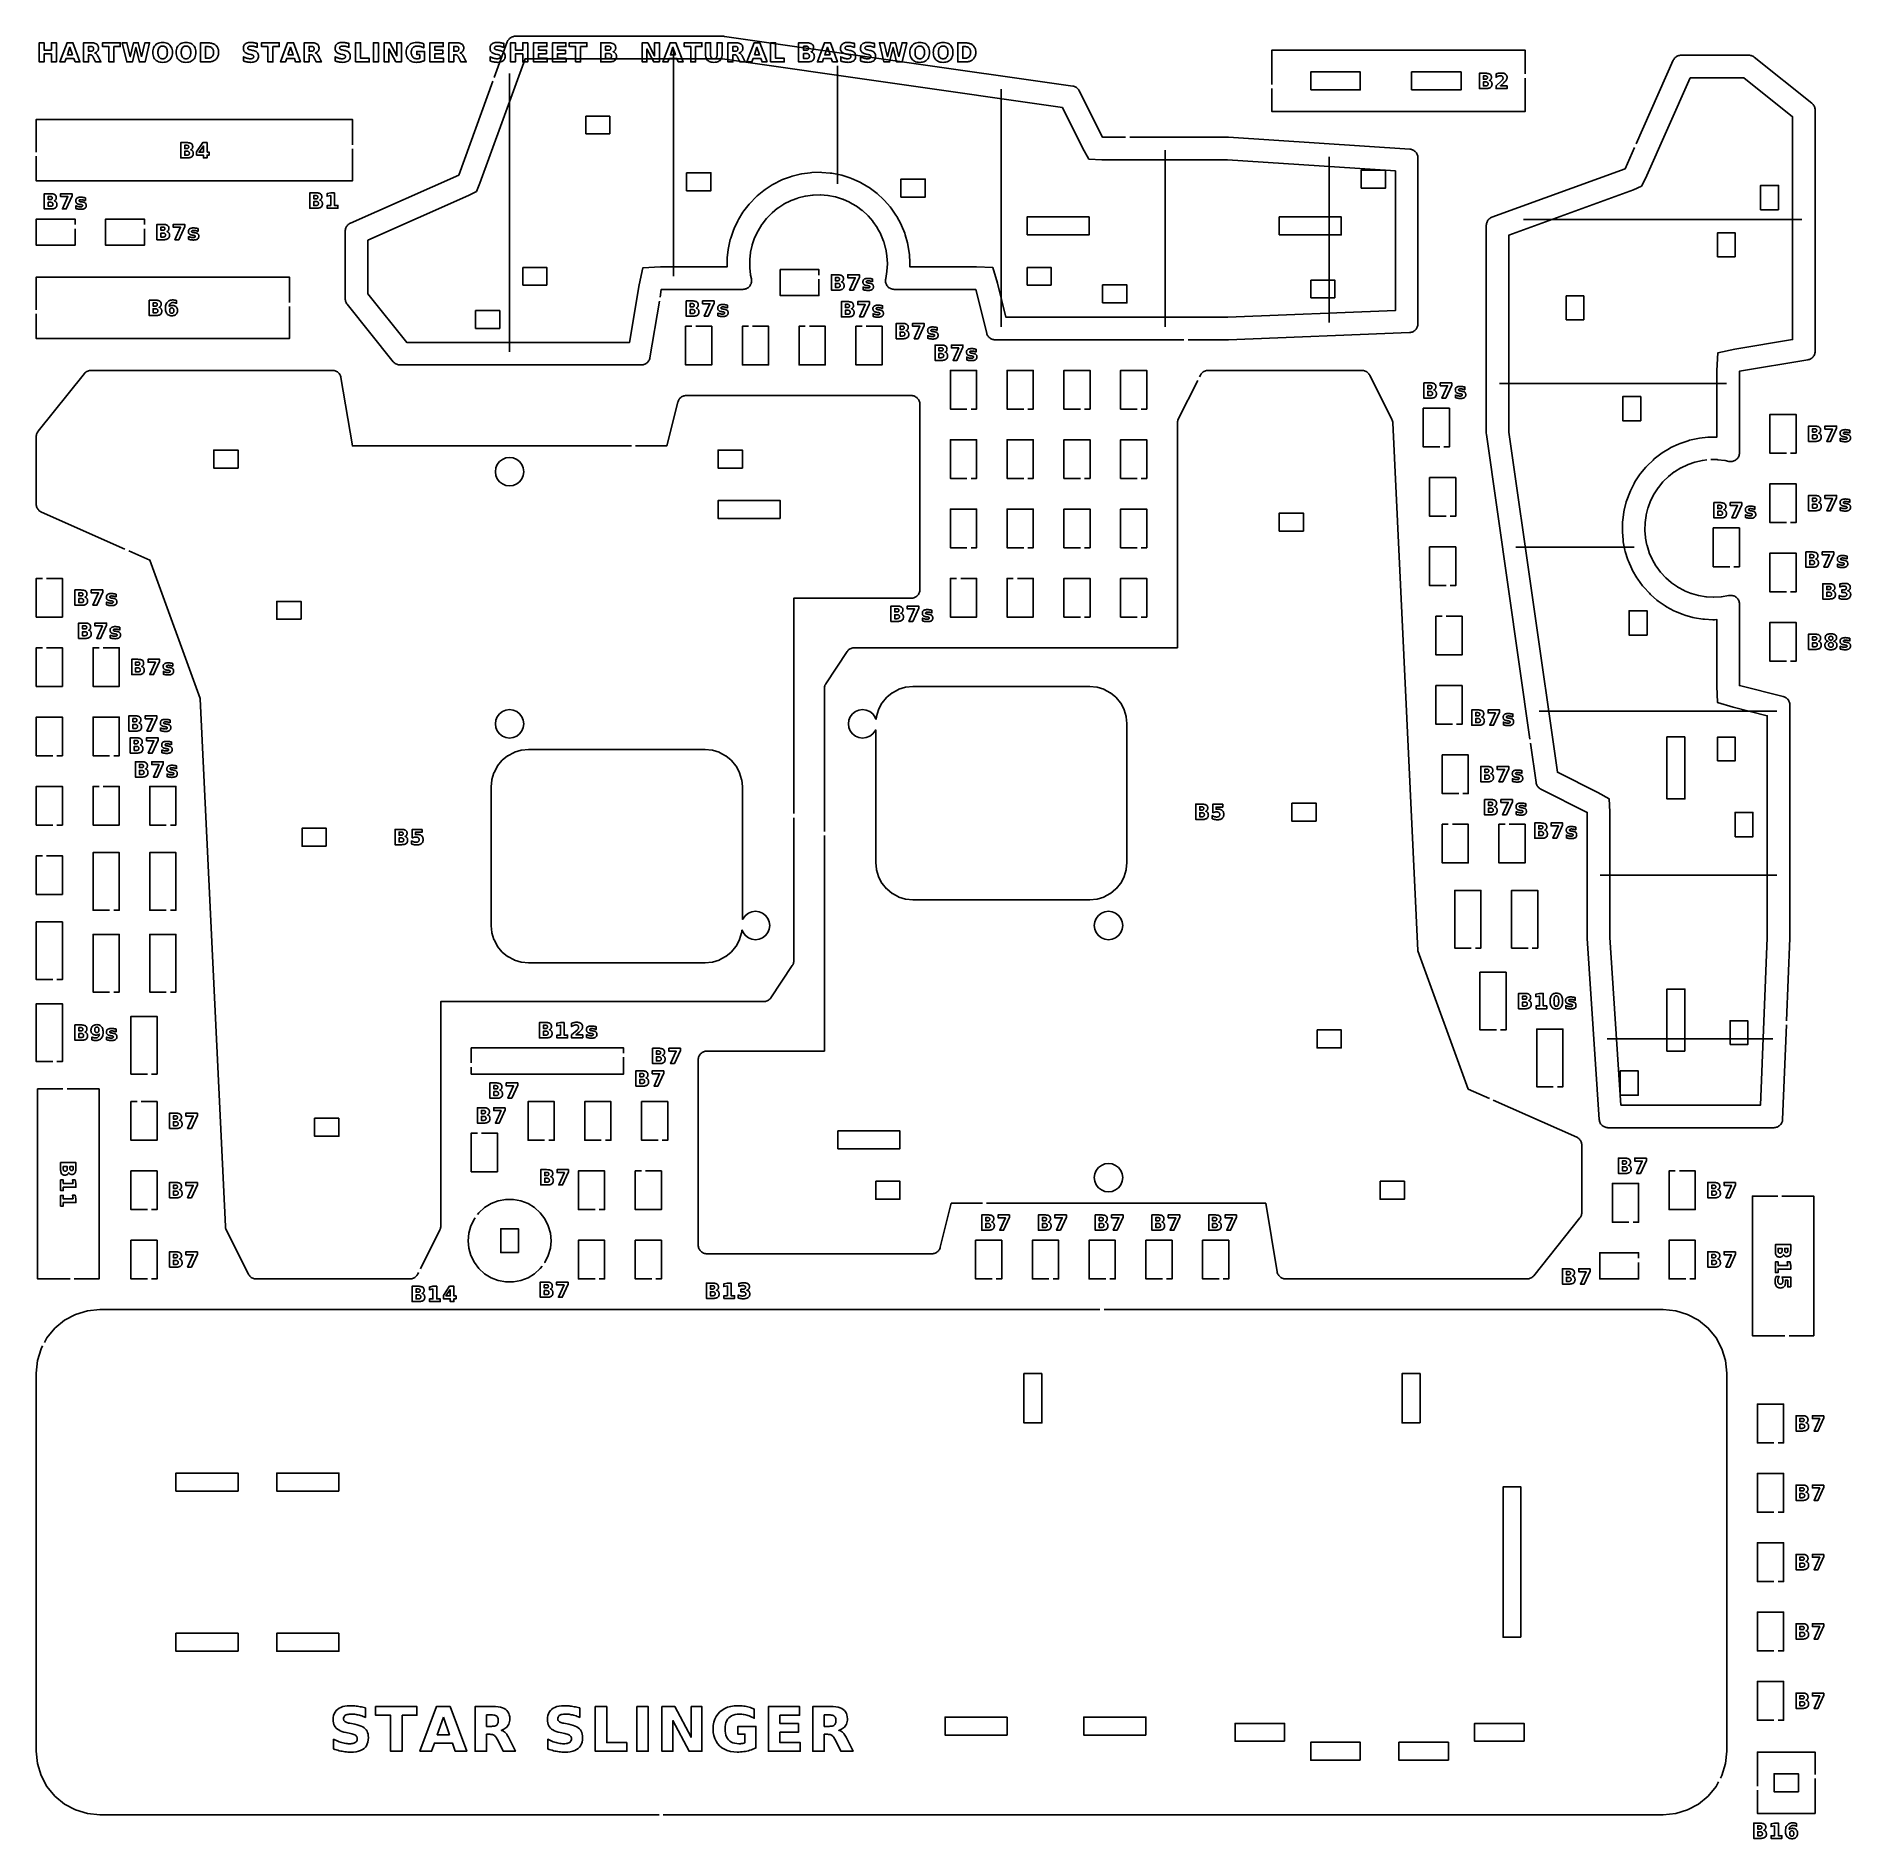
# Model space of a CAD drawing. Header units: millimetres. Extents: x 9 to 297, y 5 to 291.
import ezdxf

# ---------------------------------------------------------------- set-up
doc = ezdxf.new("R2010")
doc.units = ezdxf.units.MM
for name, color, linetype in [('CUT', 1, 'CONTINUOUS'), ('ENGRAVE', 5, 'CONTINUOUS'), ('SCORE', 7, 'CONTINUOUS')]:
    doc.layers.add(name, color=color, linetype=linetype)

msp = doc.modelspace()

# ---------------------------------------------------------------- linework, layer by layer
at = {"layer": 'CUT', "color": 1}
for points in [[(81.5771, 284.5566), (83.619, 290.1717), (83.6727, 290.2989), (83.74, 290.4216), (83.8194, 290.5369), (83.9102, 290.6435), (84.0113, 290.7403), (84.1217, 290.8263), (84.2403, 290.9007), (84.3658, 290.9626), (84.497, 291.0114), (84.6324, 291.0467), (84.7708, 291.068), (84.9086, 291.075), (117.9103, 291.075), (118.0994, 291.0616), (173.3381, 283.1703), (173.4666, 283.1456), (173.5939, 283.1081), (173.7169, 283.0585), (173.8346, 282.9972), (173.9459, 282.9249), (174.0497, 282.8422), (174.145, 282.7499), (174.2309, 282.6489), (174.3068, 282.54), (174.3709, 282.4259), (178.0464, 275.075), (181.7214, 275.075)], [(204.925, 283.45), (204.925, 288.875), (245.075, 288.875), (245.075, 285.1)], [(262.702, 274.0143), (268.5891, 287.2601), (268.6476, 287.3764), (268.718, 287.4881), (268.7988, 287.5925), (268.8892, 287.6887), (268.9884, 287.7758), (269.0955, 287.853), (269.2096, 287.9195), (269.3294, 287.9748), (269.4541, 288.0184), (269.5823, 288.0498), (269.713, 288.0687), (269.843, 288.075), (280.5458, 288.075), (280.6763, 288.0687), (280.8074, 288.0496), (280.9361, 288.018), (281.0611, 287.9741), (281.1814, 287.9184), (281.2957, 287.8515), (281.4015, 287.7748), (290.5604, 280.4477), (290.6615, 280.3583), (290.7544, 280.2578), (290.837, 280.1486), (290.9082, 280.0318), (290.9675, 279.9085), (291.0142, 279.7798), (291.0479, 279.6472), (291.0683, 279.5119), (291.075, 279.3771), (291.075, 241.0994), (291.0682, 240.9634), (291.0475, 240.827), (291.0132, 240.6933), (290.9657, 240.5637), (290.9054, 240.4396), (290.833, 240.3221), (290.7492, 240.2124), (290.6548, 240.1117), (290.5509, 240.021), (290.4383, 239.9412), (290.3183, 239.873), (290.1921, 239.8172), (290.0609, 239.7744), (289.9279, 239.7453), (279.075, 237.9365), (279.075, 224.981), (279.0683, 224.8463), (279.0479, 224.711), (279.0143, 224.5784), (278.9676, 224.4499), (278.9084, 224.3266), (278.8372, 224.2098), (278.7547, 224.1006), (278.6619, 224.0002), (278.5595, 223.9095), (278.4486, 223.8294), (278.3303, 223.7607), (278.2057, 223.7042), (278.0762, 223.6603), (277.9429, 223.6294), (277.8073, 223.612), (277.6705, 223.6081), (277.5341, 223.6178), (277.4011, 223.6408), (276.8311, 223.7685), (276.7646, 223.7796), (275.6354, 223.9046), (275.5681, 223.9083), (274.555, 223.9083)], [(107.7529, 249.0611), (106.2547, 240.0721), (106.2256, 239.9391), (106.1828, 239.8079), (106.127, 239.6817), (106.0588, 239.5617), (105.979, 239.4491), (105.8883, 239.3452), (105.7876, 239.2508), (105.6779, 239.167), (105.5604, 239.0946), (105.4363, 239.0343), (105.3067, 238.9868), (105.173, 238.9525), (105.0366, 238.9318), (104.9006, 238.925), (66.6229, 238.925), (66.4881, 238.9317), (66.3528, 238.9521), (66.2202, 238.9858), (66.0915, 239.0325), (65.9682, 239.0918), (65.8514, 239.163), (65.7422, 239.2456), (65.6417, 239.3385), (65.5523, 239.4396), (58.2252, 248.5985), (58.1485, 248.7043), (58.0816, 248.8186), (58.0259, 248.9389), (57.982, 249.0639), (57.9504, 249.1926), (57.9313, 249.3237), (57.925, 249.4542), (57.925, 260.157), (57.9313, 260.287), (57.9502, 260.4177), (57.9816, 260.5459), (58.0252, 260.6706), (58.0805, 260.7904), (58.147, 260.9045), (58.2242, 261.0116), (58.3113, 261.1108), (58.4075, 261.2012), (58.5119, 261.282), (58.6236, 261.3524), (58.7399, 261.4109), (75.938, 269.0545), (75.9403, 269.0557), (75.9413, 269.0581), (81.355, 283.9457)], [(245.075, 284.45), (245.075, 279.125), (204.925, 279.125), (204.925, 282.8)], [(8.925, 272.7), (8.925, 277.875), (59.075, 277.875), (59.075, 273.85)], [(182.3714, 275.075), (197.958, 275.075), (198.0469, 275.072), (226.7933, 273.1556), (226.9284, 273.1398), (227.063, 273.1101), (227.1939, 273.0671), (227.3199, 273.0112), (227.4397, 272.943), (227.552, 272.8631), (227.6558, 272.7724), (227.75, 272.6717), (227.8336, 272.5621), (227.9058, 272.4447), (227.9659, 272.3207), (228.0133, 272.1913), (228.0475, 272.0577), (228.0682, 271.9214), (228.075, 271.7857), (228.075, 245.4472), (228.0688, 245.3177), (228.05, 245.1875), (228.0188, 245.0597), (227.9756, 244.9355), (227.9207, 244.816), (227.8547, 244.7023), (227.7781, 244.5954), (227.6916, 244.4963), (227.596, 244.406), (227.4923, 244.3251), (227.3813, 244.2546), (227.2641, 244.195), (227.1417, 244.1468), (227.0153, 244.1106), (226.886, 244.0866), (226.7567, 244.0752), (198.0282, 242.9261), (197.9748, 242.925), (191.6184, 242.925)], [(245.8461, 179.5468), (238.9384, 227.9006), (238.925, 228.0897), (238.925, 261.0914), (238.932, 261.2292), (238.9533, 261.3676), (238.9886, 261.503), (239.0374, 261.6342), (239.0993, 261.7597), (239.1737, 261.8783), (239.2597, 261.9887), (239.3565, 262.0898), (239.4631, 262.1806), (239.5784, 262.26), (239.7011, 262.3273), (239.8283, 262.381), (260.9419, 270.0587), (260.9443, 270.0597), (260.9455, 270.062), (262.4381, 273.4203)], [(59.075, 273.2), (59.075, 268.125), (8.925, 268.125), (8.925, 272.05)], [(190.9684, 242.925), (161.0132, 242.925), (160.885, 242.9311), (160.7561, 242.9495), (160.6296, 242.98), (160.5065, 243.0224), (160.388, 243.0762), (160.275, 243.141), (160.1688, 243.2162), (160.0701, 243.301), (159.9798, 243.3949), (159.8989, 243.4968), (159.8279, 243.6059), (159.7676, 243.7213), (159.7185, 243.8418), (159.6815, 243.9648), (157.9414, 250.925), (144.9961, 250.925), (144.8614, 250.9317), (144.7261, 250.9521), (144.5935, 250.9857), (144.465, 251.0324), (144.3417, 251.0916), (144.2249, 251.1628), (144.1157, 251.2453), (144.0153, 251.3381), (143.9246, 251.4405), (143.8445, 251.5514), (143.7758, 251.6697), (143.7193, 251.7943), (143.6753, 251.9238), (143.6445, 252.0571), (143.6271, 252.1927), (143.6232, 252.3295), (143.6329, 252.4659), (143.6559, 252.5989), (143.666, 252.6442), (143.853, 253.7649), (143.8604, 253.8319), (143.923, 254.9663), (143.923, 255.0337), (143.8604, 256.1681), (143.853, 256.2351), (143.666, 257.3558), (143.6513, 257.4216), (143.3421, 258.5148), (143.3202, 258.5786), (142.8927, 259.6312), (142.8639, 259.6922), (142.3232, 260.6914), (142.2879, 260.7488), (141.6405, 261.6825), (141.5991, 261.7357), (140.8529, 262.5924), (140.8059, 262.6408), (139.9701, 263.4102), (139.918, 263.4531), (139.0026, 264.126), (138.9461, 264.1628), (137.9622, 264.7309), (137.902, 264.7613), (136.8616, 265.2177), (136.7985, 265.2414), (135.7141, 265.5805), (135.6488, 265.5971), (134.5337, 265.8149), (134.4669, 265.8241), (133.3347, 265.9179), (133.2673, 265.9198), (132.1316, 265.8885), (132.0644, 265.8829), (130.939, 265.7269), (130.8729, 265.714), (129.7715, 265.4351), (129.7071, 265.4149), (128.6431, 265.0166), (128.5814, 264.9895), (127.5677, 264.4765), (127.5093, 264.4428), (126.5582, 263.8214), (126.5038, 263.7814), (125.6268, 263.0592), (125.5772, 263.0135), (124.785, 262.1991), (124.7407, 262.1483), (124.0429, 261.2517), (124.0045, 261.1963), (123.4095, 260.2284), (123.3774, 260.1691), (122.8926, 259.1417), (122.8672, 259.0792), (122.4983, 258.0046), (122.4799, 257.9398), (122.2315, 256.8311), (122.2204, 256.7646), (122.0954, 255.6354), (122.0917, 255.5681), (122.0917, 254.4319), (122.0954, 254.3646), (122.2204, 253.2354), (122.2315, 253.1689), (122.3592, 252.5989), (122.3822, 252.4659), (122.3919, 252.3295), (122.388, 252.1927), (122.3706, 252.0571), (122.3397, 251.9238), (122.2958, 251.7943), (122.2393, 251.6697), (122.1706, 251.5514), (122.0905, 251.4405), (121.9998, 251.3381), (121.8994, 251.2453), (121.7902, 251.1628), (121.6734, 251.0916), (121.5501, 251.0324), (121.4216, 250.9857), (121.289, 250.9521), (121.1537, 250.9317), (121.019, 250.925), (108.0635, 250.925), (107.8597, 249.7022)], [(15.075, 260.55), (15.075, 257.925), (8.925, 257.925), (8.925, 262.075), (15.075, 262.075), (15.075, 261.2)], [(26.075, 260.55), (26.075, 257.925), (19.925, 257.925), (19.925, 262.075), (26.075, 262.075), (26.075, 261.2)], [(133.075, 252.55), (133.075, 249.925), (126.925, 249.925), (126.925, 254.075), (133.075, 254.075), (133.075, 253.2)], [(8.925, 247.7), (8.925, 252.875), (49.075, 252.875), (49.075, 248.85)], [(49.075, 248.2), (49.075, 243.125), (8.925, 243.125), (8.925, 247.05)], [(113.55, 245.075), (116.075, 245.075), (116.075, 238.925), (111.925, 238.925), (111.925, 245.075), (112.9, 245.075)], [(122.55, 245.075), (125.075, 245.075), (125.075, 238.925), (120.925, 238.925), (120.925, 245.075), (121.9, 245.075)], [(131.55, 245.075), (134.075, 245.075), (134.075, 238.925), (129.925, 238.925), (129.925, 245.075), (130.9, 245.075)], [(140.55, 245.075), (143.075, 245.075), (143.075, 238.925), (138.925, 238.925), (138.925, 245.075), (139.9, 245.075)], [(22.9857, 209.702), (9.7399, 215.5891), (9.6236, 215.6476), (9.5119, 215.718), (9.4075, 215.7988), (9.3113, 215.8892), (9.2242, 215.9884), (9.147, 216.0955), (9.0805, 216.2096), (9.0252, 216.3294), (8.9816, 216.4541), (8.9502, 216.5823), (8.9313, 216.713), (8.925, 216.843), (8.925, 227.5458), (8.9313, 227.6763), (8.9504, 227.8074), (8.982, 227.9361), (9.0259, 228.0611), (9.0816, 228.1814), (9.1485, 228.2957), (9.2252, 228.4015), (16.5523, 237.5604), (16.6417, 237.6615), (16.7422, 237.7544), (16.8514, 237.837), (16.9682, 237.9082), (17.0915, 237.9675), (17.2202, 238.0142), (17.3528, 238.0479), (17.4881, 238.0683), (17.6229, 238.075), (55.9006, 238.075), (56.0366, 238.0682), (56.173, 238.0475), (56.3067, 238.0132), (56.4363, 237.9657), (56.5604, 237.9054), (56.6779, 237.833), (56.7876, 237.7492), (56.8883, 237.6548), (56.979, 237.5509), (57.0588, 237.4383), (57.127, 237.3183), (57.1828, 237.1921), (57.2256, 237.0609), (57.2547, 236.9279), (59.0635, 226.075), (103.3455, 226.075)], [(133.925, 164.9058), (133.925, 187.6082), (133.9315, 187.7409), (133.9512, 187.8742), (133.9839, 188.0049), (134.0292, 188.1317), (134.0867, 188.2535), (134.1549, 188.3676), (137.5527, 193.4642), (137.632, 193.5713), (137.7226, 193.6715), (137.8226, 193.7623), (137.9311, 193.8429), (138.0469, 193.9124), (138.169, 193.9702), (138.2962, 194.0158), (138.4272, 194.0486), (138.5608, 194.0685), (138.6939, 194.075), (189.925, 194.075), (189.925, 229.6949), (189.9308, 229.8204), (189.9485, 229.9467), (189.9778, 230.0707), (190.0184, 230.1915), (190.0694, 230.3065), (193.1487, 236.4651)], [(156.55, 231.925), (153.925, 231.925), (153.925, 238.075), (158.075, 238.075), (158.075, 231.925), (157.2, 231.925)], [(165.55, 231.925), (162.925, 231.925), (162.925, 238.075), (167.075, 238.075), (167.075, 231.925), (166.2, 231.925)], [(174.55, 231.925), (171.925, 231.925), (171.925, 238.075), (176.075, 238.075), (176.075, 231.925), (175.2, 231.925)], [(183.55, 231.925), (180.925, 231.925), (180.925, 238.075), (185.075, 238.075), (185.075, 231.925), (184.2, 231.925)], [(193.4394, 237.0465), (193.5745, 237.3166), (193.6415, 237.4354), (193.7213, 237.5485), (193.812, 237.6529), (193.9128, 237.7477), (194.0226, 237.8319), (194.1403, 237.9046), (194.2647, 237.9652), (194.3945, 238.0129), (194.5285, 238.0473), (194.6653, 238.0681), (194.8016, 238.075), (219.1984, 238.075), (219.3347, 238.0681), (219.4715, 238.0473), (219.6055, 238.0129), (219.7353, 237.9652), (219.8597, 237.9046), (219.9774, 237.8319), (220.0872, 237.7477), (220.188, 237.6529), (220.2787, 237.5485), (220.3585, 237.4354), (220.4255, 237.3166), (223.9452, 230.2772), (224.0017, 230.148), (224.0449, 230.0117), (224.0739, 229.8717), (224.0879, 229.7314), (228.0733, 146.038), (228.0755, 146.0152), (228.0823, 145.9932), (236.0587, 124.0581), (236.0597, 124.0557), (236.062, 124.0545), (239.4203, 122.5619)], [(103.9955, 226.075), (108.9414, 226.075), (110.6815, 233.0352), (110.7185, 233.1582), (110.7676, 233.2787), (110.8279, 233.3941), (110.8989, 233.5032), (110.9798, 233.6051), (111.0701, 233.699), (111.1688, 233.7838), (111.275, 233.859), (111.388, 233.9238), (111.5065, 233.9776), (111.6296, 234.02), (111.7561, 234.0505), (111.885, 234.0689), (112.0132, 234.075), (147.7018, 234.075), (147.8348, 234.0685), (147.9683, 234.0487), (148.0992, 234.0159), (148.2262, 233.9704), (148.3482, 233.9127), (148.464, 233.8433), (148.5723, 233.763), (148.6723, 233.6723), (148.763, 233.5723), (148.8433, 233.464), (148.9127, 233.3482), (148.9704, 233.2262), (149.0159, 233.0992), (149.0487, 232.9683), (149.0685, 232.8348), (149.075, 232.7018), (149.075, 203.2982), (149.0685, 203.1652), (149.0487, 203.0317), (149.0159, 202.9008), (148.9704, 202.7738), (148.9127, 202.6518), (148.8433, 202.536), (148.763, 202.4277), (148.6723, 202.3277), (148.5723, 202.237), (148.464, 202.1567), (148.3482, 202.0873), (148.2262, 202.0296), (148.0992, 201.9841), (147.9683, 201.9513), (147.8348, 201.9315), (147.7018, 201.925), (129.075, 201.925), (129.075, 167.7442)], [(231.55, 225.925), (228.925, 225.925), (228.925, 232.075), (233.075, 232.075), (233.075, 225.925), (232.2, 225.925)], [(286.55, 224.925), (283.925, 224.925), (283.925, 231.075), (288.075, 231.075), (288.075, 224.925), (287.2, 224.925)], [(156.55, 220.925), (153.925, 220.925), (153.925, 227.075), (158.075, 227.075), (158.075, 220.925), (157.2, 220.925)], [(165.55, 220.925), (162.925, 220.925), (162.925, 227.075), (167.075, 227.075), (167.075, 220.925), (166.2, 220.925)], [(174.55, 220.925), (171.925, 220.925), (171.925, 227.075), (176.075, 227.075), (176.075, 220.925), (175.2, 220.925)], [(183.55, 220.925), (180.925, 220.925), (180.925, 227.075), (185.075, 227.075), (185.075, 220.925), (184.2, 220.925)], [(273.9079, 223.854), (273.2354, 223.7796), (273.1689, 223.7685), (272.0602, 223.5201), (271.9954, 223.5017), (270.9208, 223.1328), (270.8583, 223.1074), (269.8309, 222.6226), (269.7716, 222.5905), (268.8037, 221.9955), (268.7483, 221.9571), (267.8517, 221.2593), (267.8009, 221.215), (266.9865, 220.4228), (266.9408, 220.3732), (266.2186, 219.4962), (266.1786, 219.4418), (265.5572, 218.4907), (265.5235, 218.4323), (265.0105, 217.4186), (264.9834, 217.3569), (264.5851, 216.2929), (264.5649, 216.2285), (264.286, 215.1271), (264.2731, 215.061), (264.1171, 213.9356), (264.1115, 213.8684), (264.0802, 212.7327), (264.0821, 212.6653), (264.1759, 211.5331), (264.1851, 211.4663), (264.4029, 210.3512), (264.4195, 210.2859), (264.7586, 209.2015), (264.7823, 209.1384), (265.2387, 208.098), (265.2691, 208.0378), (265.8372, 207.0539), (265.874, 206.9974), (266.5469, 206.082), (266.5898, 206.0299), (267.3592, 205.1941), (267.4076, 205.1471), (268.2643, 204.4009), (268.3175, 204.3595), (269.2512, 203.7121), (269.3086, 203.6768), (270.3078, 203.1361), (270.3688, 203.1073), (271.4214, 202.6798), (271.4852, 202.6579), (272.5784, 202.3487), (272.6442, 202.334), (273.7649, 202.147), (273.8319, 202.1396), (274.9663, 202.077), (275.0337, 202.077), (276.1681, 202.1396), (276.2351, 202.147), (277.3558, 202.334), (277.4011, 202.3441), (277.5341, 202.3671), (277.6705, 202.3768), (277.8073, 202.3729), (277.9429, 202.3555), (278.0762, 202.3247), (278.2057, 202.2807), (278.3303, 202.2242), (278.4486, 202.1555), (278.5595, 202.0754), (278.6619, 201.9847), (278.7547, 201.8843), (278.8372, 201.7751), (278.9084, 201.6583), (278.9676, 201.535), (279.0143, 201.4065), (279.0479, 201.2739), (279.0683, 201.1386), (279.075, 201.0039), (279.075, 188.0586), (286.0352, 186.3185), (286.1582, 186.2815), (286.2787, 186.2324), (286.3941, 186.1721), (286.5032, 186.1011), (286.6051, 186.0202), (286.699, 185.9299), (286.7838, 185.8312), (286.859, 185.725), (286.9238, 185.612), (286.9776, 185.4935), (287.02, 185.3704), (287.0505, 185.2439), (287.0689, 185.115), (287.075, 184.9868), (287.075, 148.0252), (287.0739, 147.9718), (286.5499, 134.8705)], [(232.55, 214.925), (229.925, 214.925), (229.925, 221.075), (234.075, 221.075), (234.075, 214.925), (233.2, 214.925)], [(286.55, 213.925), (283.925, 213.925), (283.925, 220.075), (288.075, 220.075), (288.075, 213.925), (287.2, 213.925)], [(156.55, 209.925), (153.925, 209.925), (153.925, 216.075), (158.075, 216.075), (158.075, 209.925), (157.2, 209.925)], [(165.55, 209.925), (162.925, 209.925), (162.925, 216.075), (167.075, 216.075), (167.075, 209.925), (166.2, 209.925)], [(174.55, 209.925), (171.925, 209.925), (171.925, 216.075), (176.075, 216.075), (176.075, 209.925), (175.2, 209.925)], [(183.55, 209.925), (180.925, 209.925), (180.925, 216.075), (185.075, 216.075), (185.075, 209.925), (184.2, 209.925)], [(277.55, 206.925), (274.925, 206.925), (274.925, 213.075), (279.075, 213.075), (279.075, 206.925), (278.2, 206.925)], [(69.5606, 94.9535), (69.4255, 94.6834), (69.3585, 94.5646), (69.2787, 94.4515), (69.188, 94.3471), (69.0872, 94.2523), (68.9774, 94.1681), (68.8597, 94.0954), (68.7353, 94.0348), (68.6055, 93.9871), (68.4715, 93.9527), (68.3347, 93.9319), (68.1984, 93.925), (43.8016, 93.925), (43.6653, 93.9319), (43.5285, 93.9527), (43.3945, 93.9871), (43.2647, 94.0348), (43.1403, 94.0954), (43.0226, 94.1681), (42.9128, 94.2523), (42.812, 94.3471), (42.7213, 94.4515), (42.6415, 94.5646), (42.5745, 94.6834), (39.0548, 101.7228), (38.9983, 101.852), (38.9551, 101.9883), (38.9261, 102.1283), (38.9121, 102.2686), (34.9267, 185.962), (34.9245, 185.9848), (34.9177, 186.0068), (26.9413, 207.9419), (26.9403, 207.9443), (26.938, 207.9455), (23.5797, 209.4381)], [(232.55, 203.925), (229.925, 203.925), (229.925, 210.075), (234.075, 210.075), (234.075, 203.925), (233.2, 203.925)], [(286.55, 202.925), (283.925, 202.925), (283.925, 209.075), (288.075, 209.075), (288.075, 202.925), (287.2, 202.925)], [(10.55, 205.075), (13.075, 205.075), (13.075, 198.925), (8.925, 198.925), (8.925, 205.075), (9.9, 205.075)], [(155.55, 205.075), (158.075, 205.075), (158.075, 198.925), (153.925, 198.925), (153.925, 205.075), (154.9, 205.075)], [(164.55, 205.075), (167.075, 205.075), (167.075, 198.925), (162.925, 198.925), (162.925, 205.075), (163.9, 205.075)], [(174.55, 198.925), (171.925, 198.925), (171.925, 205.075), (176.075, 205.075), (176.075, 198.925), (175.2, 198.925)], [(183.55, 198.925), (180.925, 198.925), (180.925, 205.075), (185.075, 205.075), (185.075, 198.925), (184.2, 198.925)], [(232.55, 199.075), (235.075, 199.075), (235.075, 192.925), (230.925, 192.925), (230.925, 199.075), (231.9, 199.075)], [(286.55, 191.925), (283.925, 191.925), (283.925, 198.075), (288.075, 198.075), (288.075, 191.925), (287.2, 191.925)], [(10.55, 194.075), (13.075, 194.075), (13.075, 187.925), (8.925, 187.925), (8.925, 194.075), (9.9, 194.075)], [(19.55, 194.075), (22.075, 194.075), (22.075, 187.925), (17.925, 187.925), (17.925, 194.075), (18.9, 194.075)], [(233.55, 181.925), (230.925, 181.925), (230.925, 188.075), (235.075, 188.075), (235.075, 181.925), (234.2, 181.925)], [(11.55, 176.925), (8.925, 176.925), (8.925, 183.075), (13.075, 183.075), (13.075, 176.925), (12.2, 176.925)], [(20.55, 176.925), (17.925, 176.925), (17.925, 183.075), (22.075, 183.075), (22.075, 176.925), (21.2, 176.925)], [(286.5239, 134.221), (285.9248, 119.2433), (285.9134, 119.114), (285.8894, 118.9847), (285.8532, 118.8583), (285.805, 118.7359), (285.7454, 118.6187), (285.6749, 118.5077), (285.594, 118.404), (285.5037, 118.3084), (285.4046, 118.2219), (285.2977, 118.1453), (285.184, 118.0793), (285.0645, 118.0244), (284.9403, 117.9812), (284.8125, 117.95), (284.6823, 117.9312), (284.5528, 117.925), (258.2143, 117.925), (258.0786, 117.9318), (257.9423, 117.9525), (257.8087, 117.9867), (257.6793, 118.0341), (257.5553, 118.0942), (257.4379, 118.1664), (257.3283, 118.25), (257.2276, 118.3442), (257.1369, 118.448), (257.057, 118.5603), (256.9888, 118.6801), (256.9329, 118.8061), (256.8899, 118.937), (256.8602, 119.0716), (256.8444, 119.2067), (254.928, 147.9531), (254.925, 148.042), (254.925, 167.9536), (247.5741, 171.6291), (247.46, 171.6932), (247.3511, 171.7691), (247.2501, 171.855), (247.1578, 171.9503), (247.0751, 172.0541), (247.0028, 172.1654), (246.9415, 172.2831), (246.8919, 172.4061), (246.8544, 172.5334), (246.8297, 172.6619), (245.938, 178.9034)], [(234.55, 170.925), (231.925, 170.925), (231.925, 177.075), (236.075, 177.075), (236.075, 170.925), (235.2, 170.925)], [(11.55, 165.925), (8.925, 165.925), (8.925, 172.075), (13.075, 172.075), (13.075, 165.925), (12.2, 165.925)], [(19.55, 172.075), (22.075, 172.075), (22.075, 165.925), (17.925, 165.925), (17.925, 172.075), (18.9, 172.075)], [(29.55, 165.925), (26.925, 165.925), (26.925, 172.075), (31.075, 172.075), (31.075, 165.925), (30.2, 165.925)], [(129.075, 167.0942), (129.075, 144.3918), (129.0685, 144.2591), (129.0488, 144.1258), (129.0161, 143.9951), (128.9708, 143.8683), (128.9133, 143.7465), (128.8451, 143.6324), (125.4473, 138.5358), (125.368, 138.4287), (125.2774, 138.3285), (125.1774, 138.2377), (125.0689, 138.1571), (124.9531, 138.0876), (124.831, 138.0298), (124.7038, 137.9842), (124.5728, 137.9514), (124.4392, 137.9315), (124.3061, 137.925), (73.075, 137.925), (73.075, 102.3051), (73.0692, 102.1796), (73.0515, 102.0533), (73.0222, 101.9293), (72.9816, 101.8085), (72.9306, 101.6935), (69.8513, 95.5349)], [(159.0045, 105.925), (154.0586, 105.925), (152.3185, 98.9648), (152.2815, 98.8418), (152.2324, 98.7213), (152.1721, 98.6059), (152.1011, 98.4968), (152.0202, 98.3949), (151.9299, 98.301), (151.8312, 98.2162), (151.725, 98.141), (151.612, 98.0762), (151.4935, 98.0224), (151.3704, 97.98), (151.2439, 97.9495), (151.115, 97.9311), (150.9868, 97.925), (115.2982, 97.925), (115.1652, 97.9315), (115.0317, 97.9513), (114.9008, 97.9841), (114.7738, 98.0296), (114.6518, 98.0873), (114.536, 98.1567), (114.4277, 98.237), (114.3277, 98.3277), (114.237, 98.4277), (114.1567, 98.536), (114.0873, 98.6518), (114.0296, 98.7738), (113.9841, 98.9008), (113.9513, 99.0317), (113.9315, 99.1652), (113.925, 99.2982), (113.925, 128.7018), (113.9315, 128.8348), (113.9513, 128.9683), (113.9841, 129.0992), (114.0296, 129.2262), (114.0873, 129.3482), (114.1567, 129.464), (114.237, 129.5723), (114.3277, 129.6723), (114.4277, 129.763), (114.536, 129.8433), (114.6518, 129.9127), (114.7738, 129.9704), (114.9008, 130.0159), (115.0317, 130.0487), (115.1652, 130.0685), (115.2982, 130.075), (133.925, 130.075), (133.925, 164.2558)], [(233.55, 166.075), (236.075, 166.075), (236.075, 159.925), (231.925, 159.925), (231.925, 166.075), (232.9, 166.075)], [(242.55, 166.075), (245.075, 166.075), (245.075, 159.925), (240.925, 159.925), (240.925, 166.075), (241.9, 166.075)], [(20.55, 152.425), (17.925, 152.425), (17.925, 161.575), (22.075, 161.575), (22.075, 152.425), (21.2, 152.425)], [(29.55, 152.425), (26.925, 152.425), (26.925, 161.575), (31.075, 161.575), (31.075, 152.425), (30.2, 152.425)], [(10.55, 161.075), (13.075, 161.075), (13.075, 154.925), (8.925, 154.925), (8.925, 161.075), (9.9, 161.075)], [(236.55, 146.425), (233.925, 146.425), (233.925, 155.575), (238.075, 155.575), (238.075, 146.425), (237.2, 146.425)], [(245.55, 146.425), (242.925, 146.425), (242.925, 155.575), (247.075, 155.575), (247.075, 146.425), (246.2, 146.425)], [(11.55, 141.425), (8.925, 141.425), (8.925, 150.575), (13.075, 150.575), (13.075, 141.425), (12.2, 141.425)], [(20.55, 139.425), (17.925, 139.425), (17.925, 148.575), (22.075, 148.575), (22.075, 139.425), (21.2, 139.425)], [(29.55, 139.425), (26.925, 139.425), (26.925, 148.575), (31.075, 148.575), (31.075, 139.425), (30.2, 139.425)], [(240.55, 133.425), (237.925, 133.425), (237.925, 142.575), (242.075, 142.575), (242.075, 133.425), (241.2, 133.425)], [(11.55, 128.425), (8.925, 128.425), (8.925, 137.575), (13.075, 137.575), (13.075, 128.425), (12.2, 128.425)], [(26.55, 126.425), (23.925, 126.425), (23.925, 135.575), (28.075, 135.575), (28.075, 126.425), (27.2, 126.425)], [(249.55, 124.425), (246.925, 124.425), (246.925, 133.575), (251.075, 133.575), (251.075, 124.425), (250.2, 124.425)], [(77.925, 128.2), (77.925, 130.575), (102.075, 130.575), (102.075, 129.75)], [(102.075, 129.1), (102.075, 126.425), (77.925, 126.425), (77.925, 127.55)], [(14.3, 93.925), (9.125, 93.925), (9.125, 124.075), (13.15, 124.075)], [(13.8, 124.075), (18.875, 124.075), (18.875, 93.925), (14.95, 93.925)], [(25.55, 122.075), (28.075, 122.075), (28.075, 115.925), (23.925, 115.925), (23.925, 122.075), (24.9, 122.075)], [(89.55, 115.925), (86.925, 115.925), (86.925, 122.075), (91.075, 122.075), (91.075, 115.925), (90.2, 115.925)], [(98.55, 115.925), (95.925, 115.925), (95.925, 122.075), (100.075, 122.075), (100.075, 115.925), (99.2, 115.925)], [(107.55, 115.925), (104.925, 115.925), (104.925, 122.075), (109.075, 122.075), (109.075, 115.925), (108.2, 115.925)], [(240.0143, 122.298), (253.2601, 116.4109), (253.3764, 116.3524), (253.4881, 116.282), (253.5925, 116.2012), (253.6887, 116.1108), (253.7758, 116.0116), (253.853, 115.9045), (253.9195, 115.7904), (253.9748, 115.6706), (254.0184, 115.5459), (254.0498, 115.4177), (254.0687, 115.287), (254.075, 115.157), (254.075, 104.4542), (254.0687, 104.3237), (254.0496, 104.1926), (254.018, 104.0639), (253.9741, 103.9389), (253.9184, 103.8186), (253.8515, 103.7043), (253.7748, 103.5985), (246.4477, 94.4396), (246.3583, 94.3385), (246.2578, 94.2456), (246.1486, 94.163), (246.0318, 94.0918), (245.9085, 94.0325), (245.7798, 93.9858), (245.6472, 93.9521), (245.5119, 93.9317), (245.3771, 93.925), (207.0994, 93.925), (206.9634, 93.9318), (206.827, 93.9525), (206.6933, 93.9868), (206.5637, 94.0343), (206.4396, 94.0946), (206.3221, 94.167), (206.2124, 94.2508), (206.1117, 94.3452), (206.021, 94.4491), (205.9412, 94.5617), (205.873, 94.6817), (205.8172, 94.8079), (205.7744, 94.9391), (205.7453, 95.0721), (203.9365, 105.925), (159.6545, 105.925)], [(79.55, 117.075), (82.075, 117.075), (82.075, 110.925), (77.925, 110.925), (77.925, 117.075), (78.9, 117.075)], [(26.55, 104.925), (23.925, 104.925), (23.925, 111.075), (28.075, 111.075), (28.075, 104.925), (27.2, 104.925)], [(97.55, 104.925), (94.925, 104.925), (94.925, 111.075), (99.075, 111.075), (99.075, 104.925), (98.2, 104.925)], [(105.55, 111.075), (108.075, 111.075), (108.075, 104.925), (103.925, 104.925), (103.925, 111.075), (104.9, 111.075)], [(269.55, 111.075), (272.075, 111.075), (272.075, 104.925), (267.925, 104.925), (267.925, 111.075), (268.9, 111.075)], [(78.9342, 104.1562), (79.1408, 104.4298), (80.0375, 105.2472), (81.0691, 105.886), (82.2006, 106.3243), (83.3933, 106.5473), (84.6067, 106.5473), (85.7994, 106.3243), (86.9309, 105.886), (87.9625, 105.2472), (88.8592, 104.4298), (89.5905, 103.4615), (90.1313, 102.3753), (90.4634, 101.2082), (90.5753, 100), (90.4634, 98.7918), (90.1313, 97.6247), (89.5905, 96.5385), (89.5614, 96.5001)], [(261.55, 102.925), (258.925, 102.925), (258.925, 109.075), (263.075, 109.075), (263.075, 102.925), (262.2, 102.925)], [(286.3, 84.925), (281.125, 84.925), (281.125, 107.075), (285.15, 107.075)], [(285.8, 107.075), (290.875, 107.075), (290.875, 84.925), (286.95, 84.925)], [(89.1697, 95.9813), (88.8592, 95.5702), (87.9625, 94.7528), (86.9309, 94.114), (85.7994, 93.6757), (84.6067, 93.4527), (83.3933, 93.4527), (82.2006, 93.6757), (81.0691, 94.114), (80.0375, 94.7528), (79.1408, 95.5702), (78.4095, 96.5385), (77.8687, 97.6247), (77.5366, 98.7918), (77.4247, 100), (77.5366, 101.2082), (77.8687, 102.3753), (78.4095, 103.4615), (78.5425, 103.6375)], [(26.55, 93.925), (23.925, 93.925), (23.925, 100.075), (28.075, 100.075), (28.075, 93.925), (27.2, 93.925)], [(97.55, 93.925), (94.925, 93.925), (94.925, 100.075), (99.075, 100.075), (99.075, 93.925), (98.2, 93.925)], [(106.55, 93.925), (103.925, 93.925), (103.925, 100.075), (108.075, 100.075), (108.075, 93.925), (107.2, 93.925)], [(160.55, 93.925), (157.925, 93.925), (157.925, 100.075), (162.075, 100.075), (162.075, 93.925), (161.2, 93.925)], [(169.55, 93.925), (166.925, 93.925), (166.925, 100.075), (171.075, 100.075), (171.075, 93.925), (170.2, 93.925)], [(178.55, 93.925), (175.925, 93.925), (175.925, 100.075), (180.075, 100.075), (180.075, 93.925), (179.2, 93.925)], [(187.55, 93.925), (184.925, 93.925), (184.925, 100.075), (189.075, 100.075), (189.075, 93.925), (188.2, 93.925)], [(196.55, 93.925), (193.925, 93.925), (193.925, 100.075), (198.075, 100.075), (198.075, 93.925), (197.2, 93.925)], [(263.075, 96.55), (263.075, 93.925), (256.925, 93.925), (256.925, 98.075), (263.075, 98.075), (263.075, 97.2)], [(270.55, 93.925), (267.925, 93.925), (267.925, 100.075), (272.075, 100.075), (272.075, 93.925), (271.2, 93.925)], [(10.2328, 83.8682), (10.6226, 84.5976), (11.8756, 86.1244), (13.4024, 87.3774), (15.1443, 88.3084), (17.0344, 88.8818), (18.9963, 89.075), (177.6474, 89.075)], [(178.2974, 89.075), (267.0037, 89.075), (268.9656, 88.8818), (270.8557, 88.3084), (272.5976, 87.3774), (274.1244, 86.1244), (275.3774, 84.5976), (276.3084, 82.8557), (276.8818, 80.9656), (277.075, 79.0037), (277.075, 18.9963), (276.8818, 17.0344), (276.3084, 15.1443), (276.0728, 14.7035)], [(107.7008, 8.925), (18.9963, 8.925), (17.0344, 9.1182), (15.1443, 9.6916), (13.4024, 10.6226), (11.8756, 11.8756), (10.6226, 13.4024), (9.6916, 15.1443), (9.1182, 17.0344), (8.925, 18.9963), (8.925, 79.0037), (9.1182, 80.9656), (9.6916, 82.8557), (9.9264, 83.295)], [(284.55, 67.925), (281.925, 67.925), (281.925, 74.075), (286.075, 74.075), (286.075, 67.925), (285.2, 67.925)], [(284.55, 56.925), (281.925, 56.925), (281.925, 63.075), (286.075, 63.075), (286.075, 56.925), (285.2, 56.925)], [(284.55, 45.925), (281.925, 45.925), (281.925, 52.075), (286.075, 52.075), (286.075, 45.925), (285.2, 45.925)], [(284.55, 34.925), (281.925, 34.925), (281.925, 41.075), (286.075, 41.075), (286.075, 34.925), (285.2, 34.925)], [(284.55, 23.925), (281.925, 23.925), (281.925, 30.075), (286.075, 30.075), (286.075, 23.925), (285.2, 23.925)], [(281.925, 13.45), (281.925, 18.875), (291.075, 18.875), (291.075, 15.3)], [(291.075, 14.65), (291.075, 9.125), (281.925, 9.125), (281.925, 12.8)], [(275.7664, 14.1302), (275.3774, 13.4024), (274.1244, 11.8756), (272.5976, 10.6226), (270.8557, 9.6916), (268.9656, 9.1182), (267.0037, 8.925), (108.3508, 8.925)]]:
    msp.add_lwpolyline(points, dxfattribs=at)
for points in [[(211.075, 282.575), (218.925, 282.575), (218.925, 285.425), (211.075, 285.425), (211.075, 282.575)], [(227.075, 282.575), (234.925, 282.575), (234.925, 285.425), (227.075, 285.425), (227.075, 282.575)], [(96.105, 278.395), (96.105, 275.605), (99.895, 275.605), (99.895, 278.395), (96.105, 278.395)], [(112.075, 269.425), (112.075, 266.575), (115.925, 266.575), (115.925, 269.425), (112.075, 269.425)], [(146.075, 265.575), (149.925, 265.575), (149.925, 268.425), (146.075, 268.425), (146.075, 265.575)], [(219.075, 266.975), (222.925, 266.975), (222.925, 269.825), (219.075, 269.825), (219.075, 266.975)], [(285.2808, 263.5523), (285.2808, 267.4023), (282.4308, 267.4023), (282.4308, 263.5523), (285.2808, 263.5523)], [(166.075, 259.575), (175.925, 259.575), (175.925, 262.425), (166.075, 262.425), (166.075, 259.575)], [(206.075, 259.575), (215.925, 259.575), (215.925, 262.425), (206.075, 262.425), (206.075, 259.575)], [(275.605, 256.105), (278.395, 256.105), (278.395, 259.895), (275.605, 259.895), (275.605, 256.105)], [(86.105, 254.395), (86.105, 251.605), (89.895, 251.605), (89.895, 254.395), (86.105, 254.395)], [(166.105, 254.395), (166.105, 251.605), (169.895, 251.605), (169.895, 254.395), (166.105, 254.395)], [(178.0646, 248.7752), (181.9146, 248.7752), (181.9146, 251.6252), (178.0646, 251.6252), (178.0646, 248.7752)], [(211.105, 252.395), (211.105, 249.605), (214.895, 249.605), (214.895, 252.395), (211.105, 252.395)], [(78.5977, 247.5692), (78.5977, 244.7192), (82.4477, 244.7192), (82.4477, 247.5692), (78.5977, 247.5692)], [(254.395, 246.105), (254.395, 249.895), (251.605, 249.895), (251.605, 246.105), (254.395, 246.105)], [(263.425, 230.075), (263.425, 233.925), (260.575, 233.925), (260.575, 230.075), (263.425, 230.075)], [(40.925, 222.575), (40.925, 225.425), (37.075, 225.425), (37.075, 222.575), (40.925, 222.575)], [(120.925, 222.575), (120.925, 225.425), (117.075, 225.425), (117.075, 222.575), (120.925, 222.575)], [(85.5938, 220.4062), (85.952, 220.873), (86.1771, 221.4166), (86.2539, 222), (86.1771, 222.5834), (85.952, 223.127), (85.5938, 223.5938), (85.127, 223.952), (84.5834, 224.1771), (84, 224.2539), (83.4166, 224.1771), (82.873, 223.952), (82.4062, 223.5938), (82.048, 223.127), (81.8229, 222.5834), (81.7461, 222), (81.8229, 221.4166), (82.048, 220.873), (82.4062, 220.4062), (82.873, 220.048), (83.4166, 219.8229), (84, 219.7461), (84.5834, 219.8229), (85.127, 220.048), (85.5938, 220.4062)], [(126.925, 214.575), (126.925, 217.425), (117.075, 217.425), (117.075, 214.575), (126.925, 214.575)], [(206.075, 212.575), (209.925, 212.575), (209.925, 215.425), (206.075, 215.425), (206.075, 212.575)], [(50.925, 198.575), (50.925, 201.425), (47.075, 201.425), (47.075, 198.575), (50.925, 198.575)], [(264.425, 196.075), (264.425, 199.925), (261.575, 199.925), (261.575, 196.075), (264.425, 196.075)], [(142.0779, 159.9738), (142.1866, 158.8704), (142.1905, 158.8444), (142.1969, 158.8189), (142.5187, 157.758), (142.5275, 157.7332), (142.5388, 157.7095), (143.0614, 156.7317), (143.0749, 156.7092), (143.0906, 156.6881), (143.7939, 155.831), (143.8116, 155.8116), (143.831, 155.7939), (144.6881, 155.0906), (144.7092, 155.0749), (144.7317, 155.0614), (145.7095, 154.5388), (145.7332, 154.5275), (145.758, 154.5187), (146.8189, 154.1969), (146.8444, 154.1905), (146.8704, 154.1866), (147.9738, 154.0779), (148.0338, 154.075), (175.9662, 154.075), (176.0262, 154.0779), (177.1296, 154.1866), (177.1556, 154.1905), (177.1811, 154.1969), (178.242, 154.5187), (178.2668, 154.5275), (178.2905, 154.5388), (179.2683, 155.0614), (179.2908, 155.0749), (179.3119, 155.0906), (180.169, 155.7939), (180.1884, 155.8116), (180.2061, 155.831), (180.9094, 156.6881), (180.9251, 156.7092), (180.9386, 156.7317), (181.4612, 157.7095), (181.4725, 157.7332), (181.4813, 157.758), (181.8031, 158.8189), (181.8095, 158.8444), (181.8134, 158.8704), (181.9221, 159.9738), (181.925, 160.0338), (181.925, 181.9662), (181.9221, 182.0262), (181.8134, 183.1296), (181.8095, 183.1556), (181.8031, 183.1811), (181.4813, 184.242), (181.4725, 184.2668), (181.4612, 184.2905), (180.9386, 185.2683), (180.9251, 185.2908), (180.9094, 185.3119), (180.2061, 186.169), (180.1884, 186.1884), (180.169, 186.2061), (179.3119, 186.9094), (179.2908, 186.9251), (179.2683, 186.9386), (178.2905, 187.4612), (178.2668, 187.4725), (178.242, 187.4813), (177.1811, 187.8031), (177.1556, 187.8095), (177.1296, 187.8134), (176.0262, 187.9221), (175.9662, 187.925), (148.0338, 187.925), (147.9738, 187.9221), (146.8704, 187.8134), (146.8444, 187.8095), (146.8189, 187.8031), (145.758, 187.4813), (145.7332, 187.4725), (145.7095, 187.4612), (144.7317, 186.9386), (144.7092, 186.9251), (144.6881, 186.9094), (143.831, 186.2061), (143.8116, 186.1884), (143.7939, 186.169), (143.0906, 185.3119), (143.0749, 185.2908), (143.0614, 185.2683), (142.5388, 184.2905), (142.5275, 184.2668), (142.5187, 184.242), (142.1969, 183.1811), (142.1905, 183.1556), (142.1866, 183.1296), (142.1498, 182.7556), (142.1083, 182.7495), (141.952, 183.127), (141.5938, 183.5938), (141.127, 183.952), (140.5834, 184.1771), (140, 184.2539), (139.4166, 184.1771), (138.873, 183.952), (138.4062, 183.5938), (138.048, 183.127), (137.8229, 182.5834), (137.7461, 182), (137.8229, 181.4166), (138.048, 180.873), (138.4062, 180.4062), (138.873, 180.048), (139.4166, 179.8229), (140, 179.7461), (140.5834, 179.8229), (141.127, 180.048), (141.5938, 180.4062), (142.0696, 181.0264), (142.075, 181.0246), (142.075, 160.0338), (142.0779, 159.9738)], [(85.5938, 180.4062), (85.952, 180.873), (86.1771, 181.4166), (86.2539, 182), (86.1771, 182.5834), (85.952, 183.127), (85.5938, 183.5938), (85.127, 183.952), (84.5834, 184.1771), (84, 184.2539), (83.4166, 184.1771), (82.873, 183.952), (82.4062, 183.5938), (82.048, 183.127), (81.8229, 182.5834), (81.7461, 182), (81.8229, 181.4166), (82.048, 180.873), (82.4062, 180.4062), (82.873, 180.048), (83.4166, 179.8229), (84, 179.7461), (84.5834, 179.8229), (85.127, 180.048), (85.5938, 180.4062)], [(270.425, 179.925), (267.575, 179.925), (267.575, 170.075), (270.425, 170.075), (270.425, 179.925)], [(275.605, 176.105), (278.395, 176.105), (278.395, 179.895), (275.605, 179.895), (275.605, 176.105)], [(120.9221, 172.0262), (120.8134, 173.1296), (120.8095, 173.1556), (120.8031, 173.1811), (120.4813, 174.242), (120.4725, 174.2668), (120.4612, 174.2905), (119.9386, 175.2683), (119.9251, 175.2908), (119.9094, 175.3119), (119.2061, 176.169), (119.1884, 176.1884), (119.169, 176.2061), (118.3119, 176.9094), (118.2908, 176.9251), (118.2683, 176.9386), (117.2905, 177.4612), (117.2668, 177.4725), (117.242, 177.4813), (116.1811, 177.8031), (116.1556, 177.8095), (116.1296, 177.8134), (115.0262, 177.9221), (114.9662, 177.925), (87.0338, 177.925), (86.9738, 177.9221), (85.8704, 177.8134), (85.8444, 177.8095), (85.8189, 177.8031), (84.758, 177.4813), (84.7332, 177.4725), (84.7095, 177.4612), (83.7317, 176.9386), (83.7092, 176.9251), (83.6881, 176.9094), (82.831, 176.2061), (82.8116, 176.1884), (82.7939, 176.169), (82.0906, 175.3119), (82.0749, 175.2908), (82.0614, 175.2683), (81.5388, 174.2905), (81.5275, 174.2668), (81.5187, 174.242), (81.1969, 173.1811), (81.1905, 173.1556), (81.1866, 173.1296), (81.0779, 172.0262), (81.075, 171.9662), (81.075, 150.0338), (81.0779, 149.9738), (81.1866, 148.8704), (81.1905, 148.8444), (81.1969, 148.8189), (81.5187, 147.758), (81.5275, 147.7332), (81.5388, 147.7095), (82.0614, 146.7317), (82.0749, 146.7092), (82.0906, 146.6881), (82.7939, 145.831), (82.8116, 145.8116), (82.831, 145.7939), (83.6881, 145.0906), (83.7092, 145.0749), (83.7317, 145.0614), (84.7095, 144.5388), (84.7332, 144.5275), (84.758, 144.5187), (85.8189, 144.1969), (85.8444, 144.1905), (85.8704, 144.1866), (86.9738, 144.0779), (87.0338, 144.075), (114.9662, 144.075), (115.0262, 144.0779), (116.1296, 144.1866), (116.1556, 144.1905), (116.1811, 144.1969), (117.242, 144.5187), (117.2668, 144.5275), (117.2905, 144.5388), (118.2683, 145.0614), (118.2908, 145.0749), (118.3119, 145.0906), (119.169, 145.7939), (119.1884, 145.8116), (119.2061, 145.831), (119.9094, 146.6881), (119.9251, 146.7092), (119.9386, 146.7317), (120.4612, 147.7095), (120.4725, 147.7332), (120.4813, 147.758), (120.8031, 148.8189), (120.8095, 148.8444), (120.8134, 148.8704), (120.8502, 149.2444), (120.8917, 149.2505), (121.048, 148.873), (121.4062, 148.4062), (121.873, 148.048), (122.4166, 147.8229), (123, 147.7461), (123.5834, 147.8229), (124.127, 148.048), (124.5938, 148.4062), (124.952, 148.873), (125.1771, 149.4166), (125.2539, 150), (125.1771, 150.5834), (124.952, 151.127), (124.5938, 151.5938), (124.127, 151.952), (123.5834, 152.1771), (123, 152.2539), (122.4166, 152.1771), (121.873, 151.952), (121.4062, 151.5938), (120.9304, 150.9736), (120.925, 150.9754), (120.925, 171.9662), (120.9221, 172.0262)], [(208.075, 169.425), (208.075, 166.575), (211.925, 166.575), (211.925, 169.425), (208.075, 169.425)], [(278.3748, 164.0854), (281.2248, 164.0854), (281.2248, 167.9354), (278.3748, 167.9354), (278.3748, 164.0854)], [(54.925, 162.575), (54.925, 165.425), (51.075, 165.425), (51.075, 162.575), (54.925, 162.575)], [(177.4062, 151.5938), (177.048, 151.127), (176.8229, 150.5834), (176.7461, 150), (176.8229, 149.4166), (177.048, 148.873), (177.4062, 148.4062), (177.873, 148.048), (178.4166, 147.8229), (179, 147.7461), (179.5834, 147.8229), (180.127, 148.048), (180.5938, 148.4062), (180.952, 148.873), (181.1771, 149.4166), (181.2539, 150), (181.1771, 150.5834), (180.952, 151.127), (180.5938, 151.5938), (180.127, 151.952), (179.5834, 152.1771), (179, 152.2539), (178.4166, 152.1771), (177.873, 151.952), (177.4062, 151.5938)], [(270.425, 130.075), (270.425, 139.925), (267.575, 139.925), (267.575, 130.075), (270.425, 130.075)], [(212.075, 133.425), (212.075, 130.575), (215.925, 130.575), (215.925, 133.425), (212.075, 133.425)], [(277.605, 131.105), (280.395, 131.105), (280.395, 134.895), (277.605, 134.895), (277.605, 131.105)], [(260.175, 123.075), (263.025, 123.075), (263.025, 126.925), (260.175, 126.925), (260.175, 123.075)], [(56.925, 119.425), (53.075, 119.425), (53.075, 116.575), (56.925, 116.575), (56.925, 119.425)], [(136.075, 114.575), (145.925, 114.575), (145.925, 117.425), (136.075, 117.425), (136.075, 114.575)], [(177.4062, 111.5938), (177.048, 111.127), (176.8229, 110.5834), (176.7461, 110), (176.8229, 109.4166), (177.048, 108.873), (177.4062, 108.4062), (177.873, 108.048), (178.4166, 107.8229), (179, 107.7461), (179.5834, 107.8229), (180.127, 108.048), (180.5938, 108.4062), (180.952, 108.873), (181.1771, 109.4166), (181.2539, 110), (181.1771, 110.5834), (180.952, 111.127), (180.5938, 111.5938), (180.127, 111.952), (179.5834, 112.1771), (179, 112.2539), (178.4166, 112.1771), (177.873, 111.952), (177.4062, 111.5938)], [(142.075, 109.425), (142.075, 106.575), (145.925, 106.575), (145.925, 109.425), (142.075, 109.425)], [(222.075, 109.425), (222.075, 106.575), (225.925, 106.575), (225.925, 109.425), (222.075, 109.425)], [(85.395, 98.105), (85.395, 101.895), (82.605, 101.895), (82.605, 98.105), (85.395, 98.105)], [(168.425, 78.925), (165.575, 78.925), (165.575, 71.075), (168.425, 71.075), (168.425, 78.925)], [(228.425, 71.075), (228.425, 78.925), (225.575, 78.925), (225.575, 71.075), (228.425, 71.075)], [(40.925, 60.275), (40.925, 63.125), (31.075, 63.125), (31.075, 60.275), (40.925, 60.275)], [(56.925, 60.275), (56.925, 63.125), (47.075, 63.125), (47.075, 60.275), (56.925, 60.275)], [(244.425, 37.075), (244.425, 60.925), (241.575, 60.925), (241.575, 37.075), (244.425, 37.075)], [(40.925, 34.875), (40.925, 37.725), (31.075, 37.725), (31.075, 34.875), (40.925, 34.875)], [(56.925, 37.725), (47.075, 37.725), (47.075, 34.875), (56.925, 34.875), (56.925, 37.725)], [(162.925, 24.425), (153.075, 24.425), (153.075, 21.575), (162.925, 21.575), (162.925, 24.425)], [(184.925, 21.575), (184.925, 24.425), (175.075, 24.425), (175.075, 21.575), (184.925, 21.575)], [(206.925, 20.575), (206.925, 23.425), (199.075, 23.425), (199.075, 20.575), (206.925, 20.575)], [(244.925, 20.575), (244.925, 23.425), (237.075, 23.425), (237.075, 20.575), (244.925, 20.575)], [(218.925, 17.575), (218.925, 20.425), (211.075, 20.425), (211.075, 17.575), (218.925, 17.575)], [(232.925, 17.575), (232.925, 20.425), (225.075, 20.425), (225.075, 17.575), (232.925, 17.575)], [(288.425, 12.575), (288.425, 15.425), (284.575, 15.425), (284.575, 12.575), (288.425, 12.575)]]:
    msp.add_lwpolyline(points, close=True, dxfattribs=at)
at = {"layer": 'ENGRAVE', "color": 5}
for points in [[(12.1047, 287), (11.3214, 287), (11.3214, 288.2878), (10.1658, 288.2878), (10.1658, 287), (9.3825, 287), (9.3825, 290.0375), (10.1658, 290.0375), (10.1658, 288.8799), (11.3214, 288.8799), (11.3214, 290.0375), (12.1047, 290.0375), (12.1047, 287)], [(15.0708, 287), (14.8796, 287.5534), (13.6548, 287.5534), (13.4615, 287), (12.6742, 287), (13.7992, 290.0375), (14.7331, 290.0375), (15.8582, 287), (15.0708, 287)], [(14.6822, 288.1169), (14.2672, 289.3254), (13.8501, 288.1169), (14.6822, 288.1169)], [(18.144, 289.9872), (18.2818, 289.948), (18.4017, 289.8976), (18.5039, 289.8361), (18.5893, 289.7625), (18.6593, 289.6758), (18.7137, 289.5762), (18.7525, 289.4636), (18.7758, 289.3379), (18.7836, 289.1993), (18.7796, 289.1019), (18.7674, 289.0105), (18.7472, 288.9252), (18.719, 288.8457), (18.6826, 288.7723), (18.6381, 288.7049), (18.5856, 288.6433), (18.5248, 288.5874), (18.4558, 288.5371), (18.3786, 288.4924), (18.2933, 288.4534), (18.1997, 288.4201), (18.2523, 288.4053), (18.3031, 288.3854), (18.352, 288.3603), (18.3991, 288.3301), (18.4443, 288.2948), (18.4876, 288.2543), (18.5301, 288.2075), (18.5727, 288.1533), (18.6155, 288.0918), (18.6585, 288.0228), (18.7016, 287.9464), (18.745, 287.8626), (19.1702, 287), (18.336, 287), (17.9657, 287.7548), (17.9284, 287.8267), (17.8908, 287.8907), (17.8531, 287.9466), (17.8152, 287.9944), (17.7771, 288.0343), (17.7389, 288.0661), (17.6985, 288.0916), (17.6538, 288.1124), (17.6049, 288.1286), (17.5517, 288.1402), (17.4943, 288.1472), (17.4327, 288.1495), (17.2109, 288.1495), (17.2109, 287), (16.4277, 287), (16.4277, 290.0375), (17.6239, 290.0375), (17.8151, 290.0319), (17.9885, 290.0151), (18.144, 289.9872)], [(17.9262, 288.816), (17.9529, 288.8564), (17.9736, 288.9033), (17.9885, 288.9567), (17.9974, 289.0168), (18.0003, 289.0833), (17.9974, 289.1492), (17.9885, 289.2086), (17.9736, 289.2614), (17.9529, 289.3076), (17.9262, 289.3473), (17.8935, 289.3804), (17.854, 289.4077), (17.8068, 289.4301), (17.7519, 289.4475), (17.6892, 289.4599), (17.6187, 289.4674), (17.5405, 289.4699), (17.2109, 289.4699), (17.2109, 288.6907), (17.5405, 288.6907), (17.6187, 288.6932), (17.6892, 288.7008), (17.7519, 288.7136), (17.8068, 288.7314), (17.854, 288.7543), (17.8935, 288.7822), (17.9262, 288.816)], [(20.4497, 287), (20.4497, 289.4455), (19.4406, 289.4455), (19.4406, 290.0375), (22.2401, 290.0375), (22.2401, 289.4455), (21.233, 289.4455), (21.233, 287), (20.4497, 287)], [(25.6253, 287.8301), (26.1502, 290.0375), (26.8949, 290.0375), (26.1787, 287), (25.2754, 287), (24.724, 289.3092), (24.1788, 287), (23.2755, 287), (22.5532, 290.0375), (23.304, 290.0375), (23.8289, 287.8301), (24.3497, 290.0375), (25.1045, 290.0375), (25.6253, 287.8301)], [(30.1092, 289.6733), (30.236, 289.5248), (30.3398, 289.3584), (30.4205, 289.1744), (30.4781, 288.9726), (30.5127, 288.753), (30.5243, 288.5157), (30.5127, 288.279), (30.4781, 288.06), (30.4205, 287.8586), (30.3398, 287.6748), (30.236, 287.5086), (30.1092, 287.3601), (29.962, 287.232), (29.7973, 287.1273), (29.6148, 287.0458), (29.4148, 286.9876), (29.1971, 286.9526), (28.9618, 286.941), (28.727, 286.9526), (28.5098, 286.9876), (28.3099, 287.0458), (28.1276, 287.1273), (27.9627, 287.232), (27.8153, 287.3601), (27.6882, 287.5086), (27.5842, 287.6748), (27.5033, 287.8586), (27.4455, 288.06), (27.4108, 288.279), (27.3993, 288.5157), (27.4108, 288.753), (27.4455, 288.9726), (27.5033, 289.1744), (27.5842, 289.3584), (27.6882, 289.5248), (27.8153, 289.6733), (27.9627, 289.8014), (28.1276, 289.9062), (28.3099, 289.9877), (28.5098, 290.0459), (28.727, 290.0808), (28.9618, 290.0924), (29.1971, 290.0808), (29.4148, 290.0459), (29.6148, 289.9877), (29.7973, 289.9062), (29.962, 289.8014), (30.1092, 289.6733)], [(28.4063, 289.2603), (28.346, 289.1662), (28.2967, 289.06), (28.2583, 288.9419), (28.2309, 288.8118), (28.2145, 288.6698), (28.209, 288.5157), (28.2145, 288.3623), (28.2309, 288.2207), (28.2583, 288.091), (28.2967, 287.9732), (28.346, 287.8672), (28.4063, 287.7731), (28.4766, 287.6923), (28.5558, 287.6262), (28.6439, 287.5747), (28.7409, 287.538), (28.8469, 287.516), (28.9618, 287.5086), (29.0773, 287.516), (29.1837, 287.538), (29.2812, 287.5747), (29.3696, 287.6262), (29.4489, 287.6923), (29.5192, 287.7731), (29.5795, 287.8672), (29.6288, 287.9732), (29.6672, 288.091), (29.6946, 288.2207), (29.7111, 288.3623), (29.7166, 288.5157), (29.7111, 288.6698), (29.6946, 288.8118), (29.6672, 288.9419), (29.6288, 289.06), (29.5795, 289.1662), (29.5192, 289.2603), (29.4489, 289.3412), (29.3696, 289.4073), (29.2812, 289.4587), (29.1837, 289.4954), (29.0773, 289.5175), (28.9618, 289.5248), (28.8469, 289.5175), (28.7409, 289.4954), (28.6439, 289.4587), (28.5558, 289.4073), (28.4766, 289.3412), (28.4063, 289.2603)], [(33.9448, 289.5248), (34.0485, 289.3584), (34.1292, 289.1744), (34.1869, 288.9726), (34.2215, 288.753), (34.233, 288.5157), (34.2215, 288.279), (34.1869, 288.06), (34.1292, 287.8586), (34.0485, 287.6748), (33.9448, 287.5086), (33.818, 287.3601), (33.6708, 287.232), (33.506, 287.1273), (33.3236, 287.0458), (33.1235, 286.9876), (32.9058, 286.9526), (32.6705, 286.941), (32.4358, 286.9526), (32.2185, 286.9876), (32.0187, 287.0458), (31.8363, 287.1273), (31.6715, 287.232), (31.524, 287.3601), (31.3969, 287.5086), (31.2929, 287.6748), (31.212, 287.8586), (31.1542, 288.06), (31.1195, 288.279), (31.108, 288.5157), (31.1195, 288.753), (31.1542, 288.9726), (31.212, 289.1744), (31.2929, 289.3584), (31.3969, 289.5248), (31.524, 289.6733), (31.6715, 289.8014), (31.8363, 289.9062), (32.0187, 289.9877), (32.2185, 290.0459), (32.4358, 290.0808), (32.6705, 290.0924), (32.9058, 290.0808), (33.1235, 290.0459), (33.3236, 289.9877), (33.506, 289.9062), (33.6708, 289.8014), (33.818, 289.6733), (33.9448, 289.5248)], [(32.0548, 289.1662), (32.0054, 289.06), (31.9671, 288.9419), (31.9397, 288.8118), (31.9232, 288.6698), (31.9177, 288.5157), (31.9232, 288.3623), (31.9397, 288.2207), (31.9671, 288.091), (32.0054, 287.9732), (32.0548, 287.8672), (32.1151, 287.7731), (32.1853, 287.6923), (32.2645, 287.6262), (32.3526, 287.5747), (32.4496, 287.538), (32.5556, 287.516), (32.6705, 287.5086), (32.786, 287.516), (32.8925, 287.538), (32.9899, 287.5747), (33.0783, 287.6262), (33.1576, 287.6923), (33.2279, 287.7731), (33.2882, 287.8672), (33.3376, 287.9732), (33.376, 288.091), (33.4034, 288.2207), (33.4198, 288.3623), (33.4253, 288.5157), (33.4198, 288.6698), (33.4034, 288.8118), (33.376, 288.9419), (33.3376, 289.06), (33.2882, 289.1662), (33.2279, 289.2603), (33.1576, 289.3412), (33.0783, 289.4073), (32.9899, 289.4587), (32.8925, 289.4954), (32.786, 289.5175), (32.6705, 289.5248), (32.5556, 289.5175), (32.4496, 289.4954), (32.3526, 289.4587), (32.2645, 289.4073), (32.1853, 289.3412), (32.1151, 289.2603), (32.0548, 289.1662)], [(36.7255, 289.969), (36.8482, 289.9388), (36.9584, 289.9021), (37.0633, 289.8578), (37.1628, 289.8058), (37.2569, 289.7462), (37.3457, 289.679), (37.429, 289.6042), (37.4972, 289.5339), (37.5592, 289.4602), (37.6152, 289.3829), (37.665, 289.3022), (37.7088, 289.2179), (37.7464, 289.1301), (37.7781, 289.0386), (37.8041, 288.9432), (37.8242, 288.8438), (37.8387, 288.7404), (37.8473, 288.6331), (37.8502, 288.5218), (37.8473, 288.4093), (37.8387, 288.3008), (37.8242, 288.1965), (37.8041, 288.0964), (37.7781, 288.0003), (37.7464, 287.9084), (37.7088, 287.8203), (37.665, 287.7358), (37.6152, 287.6549), (37.5592, 287.5775), (37.4972, 287.5036), (37.429, 287.4333), (37.3449, 287.3585), (37.2554, 287.2913), (37.1605, 287.2317), (37.0601, 287.1797), (36.9543, 287.1354), (36.8431, 287.0987), (36.7197, 287.0685), (36.5773, 287.0439), (36.4159, 287.0247), (36.2355, 287.011), (36.0361, 287.0027), (35.8177, 287), (34.9917, 287), (34.9917, 290.0375), (35.8177, 290.0375), (36.0385, 290.0348), (36.2396, 290.0266), (36.4212, 290.0128), (36.5831, 289.9937), (36.7255, 289.969)], [(36.5951, 287.6978), (36.6985, 287.7573), (36.7892, 287.8301), (36.8666, 287.9154), (36.9299, 288.0127), (36.9792, 288.122), (37.0143, 288.2433), (37.0354, 288.3766), (37.0425, 288.5218), (37.0355, 288.6664), (37.0144, 288.799), (36.9794, 288.9196), (36.9304, 289.0282), (36.8673, 289.1248), (36.7902, 289.2095), (36.6997, 289.2816), (36.5965, 289.3406), (36.4804, 289.3865), (36.3517, 289.4193), (36.2101, 289.4389), (36.0557, 289.4455), (35.775, 289.4455), (35.775, 287.592), (36.0557, 287.592), (36.2095, 287.5987), (36.3506, 287.6185), (36.4792, 287.6516), (36.5951, 287.6978)], [(43.5568, 289.4473), (43.4771, 289.4679), (43.3985, 289.4853), (43.3214, 289.4995), (43.2457, 289.5106), (43.1715, 289.5185), (43.0988, 289.5232), (43.0275, 289.5248), (42.938, 289.5227), (42.8566, 289.5162), (42.7834, 289.5055), (42.7183, 289.4905), (42.6613, 289.4711), (42.6125, 289.4475), (42.5714, 289.4194), (42.5379, 289.3865), (42.5118, 289.3488), (42.4931, 289.3065), (42.4819, 289.2593), (42.4782, 289.2074), (42.4807, 289.1682), (42.4882, 289.132), (42.5008, 289.0988), (42.5184, 289.0686), (42.5411, 289.0414), (42.5687, 289.0172), (42.603, 288.995), (42.6455, 288.9739), (42.6961, 288.9539), (42.755, 288.9349), (42.822, 288.917), (42.8973, 288.9002), (43.231, 288.8331), (43.3917, 288.7962), (43.5361, 288.7535), (43.6643, 288.7049), (43.7762, 288.6504), (43.8718, 288.5901), (43.9512, 288.5238), (44.0164, 288.4498), (44.0699, 288.3661), (44.1114, 288.2726), (44.1411, 288.1694), (44.1589, 288.0565), (44.1648, 287.9338), (44.1565, 287.7735), (44.1317, 287.6274), (44.0903, 287.4957), (44.0323, 287.3782), (43.9578, 287.275), (43.8667, 287.1862), (43.7587, 287.1112), (43.6331, 287.05), (43.4901, 287.0023), (43.3296, 286.9682), (43.1517, 286.9478), (42.9563, 286.941), (42.8599, 286.9425), (42.7635, 286.9471), (42.6669, 286.9547), (42.5702, 286.9654), (42.4734, 286.9791), (42.3765, 286.9959), (42.2795, 287.0157), (42.1825, 287.0384), (42.0855, 287.0641), (41.9886, 287.0927), (41.8916, 287.1242), (41.7946, 287.1587), (41.7946, 287.8199), (41.891, 287.7705), (41.9864, 287.7253), (42.0807, 287.6844), (42.1739, 287.6477), (42.2661, 287.6152), (42.3571, 287.587), (42.4471, 287.563), (42.5361, 287.5434), (42.6239, 287.5282), (42.7107, 287.5173), (42.7964, 287.5108), (42.881, 287.5086), (42.9631, 287.511), (43.0386, 287.5181), (43.1074, 287.53), (43.1695, 287.5466), (43.2249, 287.568), (43.2737, 287.5941), (43.3153, 287.6246), (43.3494, 287.6592), (43.3759, 287.6978), (43.3948, 287.7406), (43.4062, 287.7874), (43.41, 287.8382), (43.4074, 287.8839), (43.3997, 287.9259), (43.3869, 287.9644), (43.3689, 287.9992), (43.3457, 288.0304), (43.3174, 288.0579), (43.2815, 288.0833), (43.2353, 288.1077), (43.1788, 288.1312), (43.1122, 288.1538), (43.0353, 288.1755), (42.9482, 288.1963), (42.645, 288.2634), (42.4999, 288.2992), (42.3684, 288.3414), (42.2506, 288.3901), (42.1463, 288.4452), (42.0557, 288.5067), (41.9787, 288.5747), (41.9144, 288.65), (41.8617, 288.7336), (41.8208, 288.8255), (41.7915, 288.9255), (41.774, 289.0339), (41.7681, 289.1505), (41.7763, 289.2959), (41.8007, 289.4297), (41.8414, 289.5518), (41.8984, 289.6623), (41.9716, 289.7611), (42.0611, 289.8483), (42.1659, 289.9229), (42.2849, 289.9839), (42.4182, 290.0314), (42.5657, 290.0653), (42.7274, 290.0857), (42.9034, 290.0924), (42.9872, 290.0914), (43.0718, 290.0883), (43.1572, 290.083), (43.2434, 290.0757), (43.3304, 290.0663), (43.4181, 290.0548), (43.5068, 290.0412), (43.5965, 290.0255), (43.6872, 290.0078), (43.7789, 289.9879), (43.8717, 289.9659), (43.9654, 289.9419), (43.9654, 289.299), (43.8823, 289.3348), (43.7999, 289.3675), (43.7182, 289.3972), (43.6372, 289.4238), (43.5568, 289.4473)], [(45.6661, 289.4455), (44.657, 289.4455), (44.657, 290.0375), (47.4565, 290.0375), (47.4565, 289.4455), (46.4494, 289.4455), (46.4494, 287), (45.6661, 287), (45.6661, 289.4455)], [(50.8499, 287), (50.0625, 287), (49.8713, 287.5534), (48.6465, 287.5534), (48.4532, 287), (47.6659, 287), (48.7909, 290.0375), (49.7248, 290.0375), (50.8499, 287)], [(48.8418, 288.1169), (49.6739, 288.1169), (49.2589, 289.3254), (48.8418, 288.1169)], [(52.9802, 290.0151), (53.1357, 289.9872), (53.2735, 289.948), (53.3934, 289.8976), (53.4956, 289.8361), (53.581, 289.7625), (53.651, 289.6758), (53.7054, 289.5762), (53.7442, 289.4636), (53.7675, 289.3379), (53.7753, 289.1993), (53.7713, 289.1019), (53.7591, 289.0105), (53.7389, 288.9252), (53.7107, 288.8457), (53.6743, 288.7723), (53.6298, 288.7049), (53.5773, 288.6433), (53.5165, 288.5874), (53.4475, 288.5371), (53.3703, 288.4924), (53.285, 288.4534), (53.1914, 288.4201), (53.244, 288.4053), (53.2948, 288.3854), (53.3437, 288.3603), (53.3908, 288.3301), (53.436, 288.2948), (53.4793, 288.2543), (53.5218, 288.2075), (53.5644, 288.1533), (53.6072, 288.0918), (53.6502, 288.0228), (53.6933, 287.9464), (53.7367, 287.8626), (54.1619, 287), (53.3277, 287), (52.9574, 287.7548), (52.9201, 287.8267), (52.8825, 287.8907), (52.8448, 287.9466), (52.8069, 287.9944), (52.7688, 288.0343), (52.7306, 288.0661), (52.6902, 288.0916), (52.6455, 288.1124), (52.5966, 288.1286), (52.5434, 288.1402), (52.486, 288.1472), (52.4244, 288.1495), (52.2026, 288.1495), (52.2026, 287), (51.4194, 287), (51.4194, 290.0375), (52.6156, 290.0375), (52.8068, 290.0319), (52.9802, 290.0151)], [(52.8852, 288.7822), (52.9179, 288.816), (52.9446, 288.8564), (52.9653, 288.9033), (52.9802, 288.9567), (52.9891, 289.0168), (52.992, 289.0833), (52.9891, 289.1492), (52.9802, 289.2086), (52.9653, 289.2614), (52.9446, 289.3076), (52.9179, 289.3473), (52.8852, 289.3804), (52.8457, 289.4077), (52.7985, 289.4301), (52.7436, 289.4475), (52.6809, 289.4599), (52.6104, 289.4674), (52.5322, 289.4699), (52.2026, 289.4699), (52.2026, 288.6907), (52.5322, 288.6907), (52.6104, 288.6932), (52.6809, 288.7008), (52.7436, 288.7136), (52.7985, 288.7314), (52.8457, 288.7543), (52.8852, 288.7822)], [(58.1973, 289.4238), (58.117, 289.4473), (58.0373, 289.4679), (57.9587, 289.4853), (57.8815, 289.4995), (57.8058, 289.5106), (57.7316, 289.5185), (57.6589, 289.5232), (57.5876, 289.5248), (57.4981, 289.5227), (57.4167, 289.5162), (57.3435, 289.5055), (57.2784, 289.4905), (57.2214, 289.4711), (57.1726, 289.4475), (57.1316, 289.4194), (57.098, 289.3865), (57.0719, 289.3488), (57.0532, 289.3065), (57.0421, 289.2593), (57.0383, 289.2074), (57.0408, 289.1682), (57.0484, 289.132), (57.061, 289.0988), (57.0786, 289.0686), (57.1012, 289.0414), (57.1289, 289.0172), (57.1631, 288.995), (57.2056, 288.9739), (57.2563, 288.9539), (57.3151, 288.9349), (57.3822, 288.917), (57.4574, 288.9002), (57.7911, 288.8331), (57.9518, 288.7962), (58.0963, 288.7535), (58.2244, 288.7049), (58.3363, 288.6504), (58.432, 288.5901), (58.5113, 288.5238), (58.5766, 288.4498), (58.63, 288.3661), (58.6715, 288.2726), (58.7012, 288.1694), (58.719, 288.0565), (58.7249, 287.9338), (58.7167, 287.7735), (58.6918, 287.6274), (58.6504, 287.4957), (58.5925, 287.3782), (58.518, 287.275), (58.4269, 287.1862), (58.3188, 287.1112), (58.1933, 287.05), (58.0502, 287.0023), (57.8898, 286.9682), (57.7118, 286.9478), (57.5164, 286.941), (57.4201, 286.9425), (57.3236, 286.9471), (57.227, 286.9547), (57.1303, 286.9654), (57.0335, 286.9791), (56.9366, 286.9959), (56.8396, 287.0157), (56.7426, 287.0384), (56.6457, 287.0641), (56.5487, 287.0927), (56.4517, 287.1242), (56.3547, 287.1587), (56.3547, 287.8199), (56.4512, 287.7705), (56.5465, 287.7253), (56.6408, 287.6844), (56.7341, 287.6477), (56.8262, 287.6152), (56.9173, 287.587), (57.0073, 287.563), (57.0962, 287.5434), (57.1841, 287.5282), (57.2708, 287.5173), (57.3565, 287.5108), (57.4412, 287.5086), (57.5233, 287.511), (57.5987, 287.5181), (57.6675, 287.53), (57.7296, 287.5466), (57.7851, 287.568), (57.8338, 287.5941), (57.8755, 287.6246), (57.9096, 287.6592), (57.9361, 287.6978), (57.955, 287.7406), (57.9663, 287.7874), (57.9701, 287.8382), (57.9676, 287.8839), (57.9598, 287.9259), (57.947, 287.9644), (57.929, 287.9992), (57.9058, 288.0304), (57.8776, 288.0579), (57.8416, 288.0833), (57.7954, 288.1077), (57.739, 288.1312), (57.6723, 288.1538), (57.5954, 288.1755), (57.5083, 288.1963), (57.2052, 288.2634), (57.0601, 288.2992), (56.9286, 288.3414), (56.8107, 288.3901), (56.7065, 288.4452), (56.6159, 288.5067), (56.5389, 288.5747), (56.4745, 288.65), (56.4219, 288.7336), (56.3809, 288.8255), (56.3517, 288.9255), (56.3341, 289.0339), (56.3283, 289.1505), (56.3364, 289.2959), (56.3608, 289.4297), (56.4015, 289.5518), (56.4585, 289.6623), (56.5317, 289.7611), (56.6213, 289.8483), (56.726, 289.9229), (56.8451, 289.9839), (56.9783, 290.0314), (57.1258, 290.0653), (57.2876, 290.0857), (57.4635, 290.0924), (57.5474, 290.0914), (57.632, 290.0883), (57.7173, 290.083), (57.8035, 290.0757), (57.8905, 290.0663), (57.9783, 290.0548), (58.0669, 290.0412), (58.1566, 290.0255), (58.2473, 290.0078), (58.3391, 289.9879), (58.4318, 289.9659), (58.5256, 289.9419), (58.5256, 289.299), (58.4425, 289.3348), (58.3601, 289.3675), (58.2784, 289.3972), (58.1973, 289.4238)], [(59.5793, 287), (59.5793, 290.0375), (60.3625, 290.0375), (60.3625, 287.592), (61.7379, 287.592), (61.7379, 287), (59.5793, 287)], [(63.1842, 290.0375), (63.1842, 287), (62.401, 287), (62.401, 290.0375), (63.1842, 290.0375)], [(65.9653, 287), (64.8605, 289.0833), (64.8605, 287), (64.1179, 287), (64.1179, 290.0375), (64.9928, 290.0375), (66.0975, 287.9542), (66.0975, 290.0375), (66.8401, 290.0375), (66.8401, 287), (65.9653, 287)], [(69.9982, 287.0379), (69.8937, 287.0122), (69.788, 286.9904), (69.6812, 286.9726), (69.5733, 286.9588), (69.4642, 286.9489), (69.354, 286.943), (69.2427, 286.941), (68.9985, 286.9528), (68.7718, 286.9881), (68.5626, 287.047), (68.371, 287.1295), (68.1969, 287.2356), (68.0403, 287.3652), (67.9048, 287.515), (67.7939, 287.6816), (67.7076, 287.8649), (67.646, 288.0651), (67.6091, 288.282), (67.5968, 288.5157), (67.6093, 288.7518), (67.6469, 288.9705), (67.7097, 289.1718), (67.7975, 289.3557), (67.9104, 289.5222), (68.0484, 289.6713), (68.2082, 289.8), (68.3866, 289.9053), (68.5835, 289.9872), (68.7989, 290.0457), (69.0329, 290.0807), (69.2854, 290.0924), (69.3857, 290.0909), (69.4847, 290.0861), (69.5822, 290.0782), (69.6783, 290.0671), (69.773, 290.0529), (69.8663, 290.0355), (69.9579, 290.015), (70.0479, 289.9914), (70.1361, 289.9648), (70.2225, 289.9351), (70.3072, 289.9024), (70.3901, 289.8666), (70.3901, 289.238), (70.3055, 289.2841), (70.2209, 289.3261), (70.1366, 289.3641), (70.0524, 289.398), (69.9684, 289.4278), (69.8846, 289.4536), (69.8008, 289.4754), (69.7169, 289.4932), (69.633, 289.507), (69.5491, 289.5169), (69.4651, 289.5228), (69.381, 289.5248), (69.231, 289.5176), (69.0929, 289.4958), (68.9667, 289.4595), (68.8525, 289.4086), (68.7502, 289.3433), (68.6598, 289.2634), (68.5824, 289.17), (68.5191, 289.0641), (68.4698, 288.9457), (68.4346, 288.8149), (68.4135, 288.6715), (68.4065, 288.5157), (68.4133, 288.3611), (68.4336, 288.2187), (68.4675, 288.0885), (68.515, 287.9705), (68.576, 287.8647), (68.6506, 287.7711), (68.7377, 287.6909), (68.8362, 287.6253), (68.9461, 287.5742), (69.0675, 287.5378), (69.2002, 287.5159), (69.3444, 287.5086), (69.3846, 287.5091), (69.4239, 287.5103), (69.4621, 287.5124), (69.4995, 287.5154), (69.5358, 287.5192), (69.5712, 287.5239), (69.6056, 287.5295), (69.6387, 287.536), (69.6707, 287.5435), (69.7015, 287.5519), (69.731, 287.5613), (69.7594, 287.5717), (69.7594, 288.1617), (69.2813, 288.1617), (69.2813, 288.6866), (70.502, 288.6866), (70.502, 287.2258), (70.4038, 287.1803), (70.3042, 287.1388), (70.2035, 287.1012), (70.1015, 287.0676), (69.9982, 287.0379)], [(73.3929, 288.2878), (72.1417, 288.2878), (72.1417, 287.592), (73.517, 287.592), (73.517, 287), (71.3584, 287), (71.3584, 290.0375), (73.4722, 290.0375), (73.4722, 289.4455), (72.1417, 289.4455), (72.1417, 288.8799), (73.3929, 288.8799), (73.3929, 288.2878)], [(75.9321, 290.0151), (76.0877, 289.9872), (76.2255, 289.948), (76.3454, 289.8976), (76.4476, 289.8361), (76.533, 289.7625), (76.603, 289.6758), (76.6574, 289.5762), (76.6962, 289.4636), (76.7195, 289.3379), (76.7273, 289.1993), (76.7233, 289.1019), (76.7111, 289.0105), (76.6909, 288.9252), (76.6626, 288.8457), (76.6263, 288.7723), (76.5818, 288.7049), (76.5292, 288.6433), (76.4685, 288.5874), (76.3995, 288.5371), (76.3223, 288.4924), (76.237, 288.4534), (76.1434, 288.4201), (76.196, 288.4053), (76.2468, 288.3854), (76.2957, 288.3603), (76.3428, 288.3301), (76.388, 288.2948), (76.4313, 288.2543), (76.4737, 288.2075), (76.5164, 288.1533), (76.5592, 288.0918), (76.6022, 288.0228), (76.6453, 287.9464), (76.6886, 287.8626), (77.1139, 287), (76.2797, 287), (75.9094, 287.7548), (75.872, 287.8267), (75.8345, 287.8907), (75.7968, 287.9466), (75.7589, 287.9944), (75.7208, 288.0343), (75.6826, 288.0661), (75.6421, 288.0916), (75.5975, 288.1124), (75.5486, 288.1286), (75.4954, 288.1402), (75.438, 288.1472), (75.3764, 288.1495), (75.1546, 288.1495), (75.1546, 287), (74.3713, 287), (74.3713, 290.0375), (75.5676, 290.0375), (75.7588, 290.0319), (75.9321, 290.0151)], [(75.8372, 288.7822), (75.8698, 288.816), (75.8965, 288.8564), (75.9173, 288.9033), (75.9321, 288.9567), (75.941, 289.0168), (75.944, 289.0833), (75.941, 289.1492), (75.9321, 289.2086), (75.9173, 289.2614), (75.8965, 289.3076), (75.8698, 289.3473), (75.8372, 289.3804), (75.7977, 289.4077), (75.7505, 289.4301), (75.6955, 289.4475), (75.6328, 289.4599), (75.5624, 289.4674), (75.4842, 289.4699), (75.1546, 289.4699), (75.1546, 288.6907), (75.4842, 288.6907), (75.5624, 288.6932), (75.6328, 288.7008), (75.6955, 288.7136), (75.7505, 288.7314), (75.7977, 288.7543), (75.8372, 288.7822)], [(82.7666, 289.4238), (82.6862, 289.4473), (82.6065, 289.4679), (82.5279, 289.4853), (82.4508, 289.4995), (82.3751, 289.5106), (82.3009, 289.5185), (82.2282, 289.5232), (82.1569, 289.5248), (82.0674, 289.5227), (81.986, 289.5162), (81.9128, 289.5055), (81.8477, 289.4905), (81.7907, 289.4711), (81.7419, 289.4475), (81.7008, 289.4194), (81.6673, 289.3865), (81.6412, 289.3488), (81.6225, 289.3065), (81.6113, 289.2593), (81.6076, 289.2074), (81.6101, 289.1682), (81.6176, 289.132), (81.6302, 289.0988), (81.6478, 289.0686), (81.6705, 289.0414), (81.6981, 289.0172), (81.7324, 288.995), (81.7749, 288.9739), (81.8255, 288.9539), (81.8844, 288.9349), (81.9514, 288.917), (82.0267, 288.9002), (82.3604, 288.8331), (82.5211, 288.7962), (82.6655, 288.7535), (82.7937, 288.7049), (82.9056, 288.6504), (83.0012, 288.5901), (83.0806, 288.5238), (83.1458, 288.4498), (83.1992, 288.3661), (83.2408, 288.2726), (83.2705, 288.1694), (83.2883, 288.0565), (83.2942, 287.9338), (83.2859, 287.7735), (83.2611, 287.6274), (83.2197, 287.4957), (83.1617, 287.3782), (83.0872, 287.275), (82.9961, 287.1862), (82.8881, 287.1112), (82.7625, 287.05), (82.6195, 287.0023), (82.459, 286.9682), (82.2811, 286.9478), (82.0857, 286.941), (81.9893, 286.9425), (81.8929, 286.9471), (81.7963, 286.9547), (81.6996, 286.9654), (81.6028, 286.9791), (81.5059, 286.9959), (81.4089, 287.0157), (81.3119, 287.0384), (81.2149, 287.0641), (81.1179, 287.0927), (81.021, 287.1242), (80.924, 287.1587), (80.924, 287.8199), (81.0204, 287.7705), (81.1158, 287.7253), (81.2101, 287.6844), (81.3033, 287.6477), (81.3955, 287.6152), (81.4865, 287.587), (81.5765, 287.563), (81.6655, 287.5434), (81.7533, 287.5282), (81.8401, 287.5173), (81.9258, 287.5108), (82.0104, 287.5086), (82.0925, 287.511), (82.168, 287.5181), (82.2368, 287.53), (82.2989, 287.5466), (82.3543, 287.568), (82.4031, 287.5941), (82.4447, 287.6246), (82.4788, 287.6592), (82.5053, 287.6978), (82.5242, 287.7406), (82.5356, 287.7874), (82.5394, 287.8382), (82.5368, 287.8839), (82.5291, 287.9259), (82.5162, 287.9644), (82.4982, 287.9992), (82.4751, 288.0304), (82.4468, 288.0579), (82.4108, 288.0833), (82.3646, 288.1077), (82.3082, 288.1312), (82.2416, 288.1538), (82.1647, 288.1755), (82.0776, 288.1963), (81.7744, 288.2634), (81.6293, 288.2992), (81.4978, 288.3414), (81.38, 288.3901), (81.2757, 288.4452), (81.1851, 288.5067), (81.1081, 288.5747), (81.0438, 288.65), (80.9911, 288.7336), (80.9502, 288.8255), (80.9209, 288.9255), (80.9034, 289.0339), (80.8975, 289.1505), (80.9057, 289.2959), (80.9301, 289.4297), (80.9708, 289.5518), (81.0278, 289.6623), (81.101, 289.7611), (81.1905, 289.8483), (81.2953, 289.9229), (81.4143, 289.9839), (81.5476, 290.0314), (81.6951, 290.0653), (81.8568, 290.0857), (82.0328, 290.0924), (82.1166, 290.0914), (82.2012, 290.0883), (82.2866, 290.083), (82.3728, 290.0757), (82.4598, 290.0663), (82.5475, 290.0548), (82.6362, 290.0412), (82.7259, 290.0255), (82.8166, 290.0078), (82.9083, 289.9879), (83.0011, 289.9659), (83.0948, 289.9419), (83.0948, 289.299), (83.0117, 289.3348), (82.9293, 289.3675), (82.8476, 289.3972), (82.7666, 289.4238)], [(86.8707, 290.0375), (86.8707, 287), (86.0874, 287), (86.0874, 288.2878), (84.9318, 288.2878), (84.9318, 287), (84.1485, 287), (84.1485, 290.0375), (84.9318, 290.0375), (84.9318, 288.8799), (86.0874, 288.8799), (86.0874, 290.0375), (86.8707, 290.0375)], [(89.8368, 288.2878), (88.5856, 288.2878), (88.5856, 287.592), (89.9609, 287.592), (89.9609, 287), (87.8023, 287), (87.8023, 290.0375), (89.9162, 290.0375), (89.9162, 289.4455), (88.5856, 289.4455), (88.5856, 288.8799), (89.8368, 288.8799), (89.8368, 288.2878)], [(92.8498, 288.2878), (91.5986, 288.2878), (91.5986, 287.592), (92.9739, 287.592), (92.9739, 287), (90.8153, 287), (90.8153, 290.0375), (92.9291, 290.0375), (92.9291, 289.4455), (91.5986, 289.4455), (91.5986, 288.8799), (92.8498, 288.8799), (92.8498, 288.2878)], [(94.4752, 287), (94.4752, 289.4455), (93.4661, 289.4455), (93.4661, 290.0375), (96.2655, 290.0375), (96.2655, 289.4455), (95.2585, 289.4455), (95.2585, 287), (94.4752, 287)], [(100.8587, 288.2867), (100.8933, 288.2135), (100.9202, 288.1353), (100.9394, 288.0521), (100.9509, 287.9639), (100.9548, 287.8708), (100.9465, 287.7305), (100.9217, 287.6027), (100.8805, 287.4873), (100.8227, 287.3843), (100.7485, 287.2938), (100.6577, 287.2157), (100.5501, 287.1498), (100.4253, 287.0958), (100.2834, 287.0539), (100.1242, 287.024), (99.9479, 287.006), (99.7544, 287), (98.4543, 287), (98.4543, 290.0375), (99.6303, 290.0375), (99.8315, 290.0322), (100.0133, 290.0163), (100.1758, 289.9897), (100.3189, 289.9525), (100.4425, 289.9047), (100.5468, 289.8463), (100.6336, 289.7761), (100.7045, 289.6932), (100.7597, 289.5976), (100.7991, 289.4891), (100.8228, 289.3679), (100.8306, 289.2339), (100.8278, 289.1618), (100.8191, 289.0934), (100.8047, 289.0287), (100.7845, 288.9676), (100.7586, 288.9102), (100.7269, 288.8565), (100.6897, 288.8068), (100.6473, 288.7617), (100.5997, 288.7209), (100.5469, 288.6847), (100.489, 288.6529), (100.4258, 288.6256), (100.5067, 288.5977), (100.5813, 288.563), (100.6496, 288.5213), (100.7115, 288.4728), (100.7671, 288.4173), (100.8164, 288.355), (100.8587, 288.2867)], [(99.9517, 288.943), (99.981, 288.9722), (100.0049, 289.0058), (100.0235, 289.0437), (100.0367, 289.0858), (100.0447, 289.1323), (100.0474, 289.183), (100.0447, 289.2332), (100.0367, 289.2792), (100.0235, 289.3211), (100.0049, 289.3589), (99.981, 289.3925), (99.9517, 289.4221), (99.9174, 289.4473), (99.878, 289.4679), (99.8337, 289.4839), (99.7845, 289.4953), (99.7302, 289.5022), (99.671, 289.5045), (99.2376, 289.5045), (99.2376, 288.8616), (99.671, 288.8616), (99.7302, 288.8638), (99.7845, 288.8706), (99.8337, 288.8819), (99.878, 288.8977), (99.9174, 288.9181), (99.9517, 288.943)], [(100.0888, 287.6688), (100.1186, 287.7105), (100.1417, 287.7579), (100.1582, 287.8109), (100.1682, 287.8695), (100.1715, 287.9338), (100.1682, 287.9969), (100.1584, 288.0544), (100.142, 288.1065), (100.119, 288.1531), (100.0895, 288.1942), (100.0535, 288.2299), (100.0108, 288.26), (99.9615, 288.2847), (99.9055, 288.3039), (99.8428, 288.3176), (99.7734, 288.3258), (99.6974, 288.3285), (99.2376, 288.3285), (99.2376, 287.533), (99.6974, 287.533), (99.7728, 287.5358), (99.8418, 287.5441), (99.9042, 287.558), (99.9601, 287.5773), (100.0095, 287.6023), (100.0524, 287.6327), (100.0888, 287.6688)], [(107.7536, 287), (106.8787, 287), (105.774, 289.0833), (105.774, 287), (105.0314, 287), (105.0314, 290.0375), (105.9062, 290.0375), (107.011, 287.9542), (107.011, 290.0375), (107.7536, 290.0375), (107.7536, 287)], [(110.7197, 287), (110.5285, 287.5534), (109.3037, 287.5534), (109.1104, 287), (108.3231, 287), (109.4482, 290.0375), (110.382, 290.0375), (111.5071, 287), (110.7197, 287)], [(110.3311, 288.1169), (109.9161, 289.3254), (109.499, 288.1169), (110.3311, 288.1169)], [(112.7236, 289.4455), (111.7144, 289.4455), (111.7144, 290.0375), (114.5139, 290.0375), (114.5139, 289.4455), (113.5068, 289.4455), (113.5068, 287), (112.7236, 287), (112.7236, 289.4455)], [(115.8995, 287.8939), (115.9234, 287.8102), (115.9542, 287.7384), (115.9918, 287.6785), (116.0372, 287.6291), (116.0912, 287.5887), (116.1538, 287.5572), (116.2251, 287.5347), (116.3051, 287.5213), (116.3936, 287.5168), (116.4828, 287.5213), (116.5633, 287.5347), (116.635, 287.5572), (116.6979, 287.5887), (116.7521, 287.6291), (116.7975, 287.6785), (116.8351, 287.7384), (116.8659, 287.8102), (116.8898, 287.8939), (116.9069, 287.9896), (116.9172, 288.0971), (116.9206, 288.2166), (116.9206, 290.0375), (117.7039, 290.0375), (117.7039, 288.2166), (117.6949, 288.0108), (117.6679, 287.8233), (117.623, 287.6541), (117.5601, 287.5032), (117.4792, 287.3706), (117.3804, 287.2563), (117.2631, 287.16), (117.127, 287.0812), (116.9719, 287.0198), (116.7981, 286.976), (116.6053, 286.9498), (116.3936, 286.941), (116.1826, 286.9498), (115.9904, 286.976), (115.8169, 287.0198), (115.6621, 287.0812), (115.5261, 287.16), (115.4089, 287.2563), (115.3101, 287.3706), (115.2292, 287.5032), (115.1663, 287.6541), (115.1214, 287.8233), (115.0944, 288.0108), (115.0854, 288.2166), (115.0854, 290.0375), (115.8687, 290.0375), (115.8687, 288.2166), (115.8722, 288.0971), (115.8824, 287.9896), (115.8995, 287.8939)], [(120.1963, 290.0151), (120.3519, 289.9872), (120.4896, 289.948), (120.6096, 289.8976), (120.7117, 289.8361), (120.7972, 289.7625), (120.8671, 289.6758), (120.9215, 289.5762), (120.9604, 289.4636), (120.9837, 289.3379), (120.9915, 289.1993), (120.9874, 289.1019), (120.9753, 289.0105), (120.9551, 288.9252), (120.9268, 288.8457), (120.8904, 288.7723), (120.846, 288.7049), (120.7934, 288.6433), (120.7326, 288.5874), (120.6636, 288.5371), (120.5865, 288.4924), (120.5011, 288.4534), (120.4076, 288.4201), (120.4602, 288.4053), (120.511, 288.3854), (120.5599, 288.3603), (120.6069, 288.3301), (120.6521, 288.2948), (120.6954, 288.2543), (120.7379, 288.2075), (120.7805, 288.1533), (120.8234, 288.0918), (120.8663, 288.0228), (120.9095, 287.9464), (120.9528, 287.8626), (121.378, 287), (120.5439, 287), (120.1736, 287.7548), (120.1362, 287.8267), (120.0986, 287.8907), (120.0609, 287.9466), (120.023, 287.9944), (119.985, 288.0343), (119.9467, 288.0661), (119.9063, 288.0916), (119.8616, 288.1124), (119.8127, 288.1286), (119.7596, 288.1402), (119.7022, 288.1472), (119.6405, 288.1495), (119.4188, 288.1495), (119.4188, 287), (118.6355, 287), (118.6355, 290.0375), (119.8318, 290.0375), (120.0229, 290.0319), (120.1963, 290.0151)], [(120.1014, 288.7822), (120.134, 288.816), (120.1607, 288.8564), (120.1815, 288.9033), (120.1963, 288.9567), (120.2052, 289.0168), (120.2082, 289.0833), (120.2052, 289.1492), (120.1963, 289.2086), (120.1815, 289.2614), (120.1607, 289.3076), (120.134, 289.3473), (120.1014, 289.3804), (120.0619, 289.4077), (120.0147, 289.4301), (119.9597, 289.4475), (119.897, 289.4599), (119.8266, 289.4674), (119.7484, 289.4699), (119.4188, 289.4699), (119.4188, 288.6907), (119.7484, 288.6907), (119.8266, 288.6932), (119.897, 288.7008), (119.9597, 288.7136), (120.0147, 288.7314), (120.0619, 288.7543), (120.1014, 288.7822)], [(124.8324, 287), (124.0451, 287), (123.8538, 287.5534), (122.6291, 287.5534), (122.4358, 287), (121.6484, 287), (122.7735, 290.0375), (123.7074, 290.0375), (124.8324, 287)], [(122.8244, 288.1169), (123.6565, 288.1169), (123.2415, 289.3254), (122.8244, 288.1169)], [(125.4019, 287), (125.4019, 290.0375), (126.1852, 290.0375), (126.1852, 287.592), (127.5605, 287.592), (127.5605, 287), (125.4019, 287)], [(132.2798, 288.2135), (132.3067, 288.1353), (132.3259, 288.0521), (132.3375, 287.9639), (132.3413, 287.8708), (132.3331, 287.7305), (132.3083, 287.6027), (132.267, 287.4873), (132.2093, 287.3843), (132.135, 287.2938), (132.0443, 287.2157), (131.9367, 287.1498), (131.8119, 287.0958), (131.6699, 287.0539), (131.5108, 287.024), (131.3345, 287.006), (131.141, 287), (129.8409, 287), (129.8409, 290.0375), (131.0168, 290.0375), (131.2181, 290.0322), (131.3999, 290.0163), (131.5623, 289.9897), (131.7054, 289.9525), (131.8291, 289.9047), (131.9334, 289.8463), (132.0201, 289.7761), (132.0911, 289.6932), (132.1463, 289.5976), (132.1857, 289.4891), (132.2093, 289.3679), (132.2172, 289.2339), (132.2143, 289.1618), (132.2057, 289.0934), (132.1913, 289.0287), (132.1711, 288.9676), (132.1451, 288.9102), (132.1134, 288.8565), (132.0763, 288.8068), (132.0339, 288.7617), (131.9863, 288.7209), (131.9335, 288.6847), (131.8755, 288.6529), (131.8123, 288.6256), (131.8933, 288.5977), (131.9679, 288.563), (132.0361, 288.5213), (132.0981, 288.4728), (132.1537, 288.4173), (132.203, 288.355), (132.2452, 288.2867), (132.2798, 288.2135)], [(131.3675, 288.9722), (131.3914, 289.0058), (131.41, 289.0437), (131.4233, 289.0858), (131.4313, 289.1323), (131.4339, 289.183), (131.4313, 289.2332), (131.4233, 289.2792), (131.41, 289.3211), (131.3914, 289.3589), (131.3675, 289.3925), (131.3383, 289.4221), (131.3039, 289.4473), (131.2646, 289.4679), (131.2203, 289.4839), (131.171, 289.4953), (131.1168, 289.5022), (131.0575, 289.5045), (130.6242, 289.5045), (130.6242, 288.8616), (131.0575, 288.8616), (131.1168, 288.8638), (131.171, 288.8706), (131.2203, 288.8819), (131.2646, 288.8977), (131.3039, 288.9181), (131.3383, 288.943), (131.3675, 288.9722)], [(131.5051, 287.7105), (131.5283, 287.7579), (131.5448, 287.8109), (131.5547, 287.8695), (131.558, 287.9338), (131.5547, 287.9969), (131.5449, 288.0544), (131.5285, 288.1065), (131.5056, 288.1531), (131.4761, 288.1942), (131.44, 288.2299), (131.3974, 288.26), (131.348, 288.2847), (131.292, 288.3039), (131.2293, 288.3176), (131.16, 288.3258), (131.084, 288.3285), (130.6242, 288.3285), (130.6242, 287.533), (131.084, 287.533), (131.1594, 287.5358), (131.2283, 287.5441), (131.2907, 287.558), (131.3467, 287.5773), (131.3961, 287.6023), (131.439, 287.6327), (131.4754, 287.6688), (131.5051, 287.7105)], [(135.2179, 287), (135.0267, 287.5534), (133.8019, 287.5534), (133.6086, 287), (132.8213, 287), (133.9464, 290.0375), (134.8802, 290.0375), (136.0053, 287), (135.2179, 287)], [(134.8293, 288.1169), (134.4143, 289.3254), (133.9972, 288.1169), (134.8293, 288.1169)], [(138.28, 289.4473), (138.2004, 289.4679), (138.1217, 289.4853), (138.0446, 289.4995), (137.9689, 289.5106), (137.8947, 289.5185), (137.822, 289.5232), (137.7507, 289.5248), (137.6612, 289.5227), (137.5798, 289.5162), (137.5066, 289.5055), (137.4415, 289.4905), (137.3845, 289.4711), (137.3357, 289.4475), (137.2947, 289.4194), (137.2611, 289.3865), (137.235, 289.3488), (137.2163, 289.3065), (137.2051, 289.2593), (137.2014, 289.2074), (137.2039, 289.1682), (137.2115, 289.132), (137.224, 289.0988), (137.2417, 289.0686), (137.2643, 289.0414), (137.292, 289.0172), (137.3262, 288.995), (137.3687, 288.9739), (137.4194, 288.9539), (137.4782, 288.9349), (137.5453, 288.917), (137.6205, 288.9002), (137.9542, 288.8331), (138.1149, 288.7962), (138.2594, 288.7535), (138.3875, 288.7049), (138.4994, 288.6504), (138.5951, 288.5901), (138.6744, 288.5238), (138.7397, 288.4498), (138.7931, 288.3661), (138.8346, 288.2726), (138.8643, 288.1694), (138.8821, 288.0565), (138.888, 287.9338), (138.8797, 287.7735), (138.8549, 287.6274), (138.8135, 287.4957), (138.7556, 287.3782), (138.681, 287.275), (138.59, 287.1862), (138.4819, 287.1112), (138.3563, 287.05), (138.2133, 287.0023), (138.0529, 286.9682), (137.8749, 286.9478), (137.6795, 286.941), (137.5832, 286.9425), (137.4867, 286.9471), (137.3901, 286.9547), (137.2934, 286.9654), (137.1966, 286.9791), (137.0997, 286.9959), (137.0027, 287.0157), (136.9057, 287.0384), (136.8088, 287.0641), (136.7118, 287.0927), (136.6148, 287.1242), (136.5178, 287.1587), (136.5178, 287.8199), (136.6143, 287.7705), (136.7096, 287.7253), (136.8039, 287.6844), (136.8971, 287.6477), (136.9893, 287.6152), (137.0804, 287.587), (137.1704, 287.563), (137.2593, 287.5434), (137.3471, 287.5282), (137.4339, 287.5173), (137.5196, 287.5108), (137.6042, 287.5086), (137.6864, 287.511), (137.7618, 287.5181), (137.8306, 287.53), (137.8927, 287.5466), (137.9481, 287.568), (137.9969, 287.5941), (138.0386, 287.6246), (138.0726, 287.6592), (138.0991, 287.6978), (138.1181, 287.7406), (138.1294, 287.7874), (138.1332, 287.8382), (138.1306, 287.8839), (138.1229, 287.9259), (138.1101, 287.9644), (138.0921, 287.9992), (138.0689, 288.0304), (138.0406, 288.0579), (138.0047, 288.0833), (137.9585, 288.1077), (137.902, 288.1312), (137.8354, 288.1538), (137.7585, 288.1755), (137.6714, 288.1963), (137.3682, 288.2634), (137.2231, 288.2992), (137.0917, 288.3414), (136.9738, 288.3901), (136.8696, 288.4452), (136.7789, 288.5067), (136.7019, 288.5747), (136.6376, 288.65), (136.585, 288.7336), (136.544, 288.8255), (136.5148, 288.9255), (136.4972, 289.0339), (136.4914, 289.1505), (136.4995, 289.2959), (136.5239, 289.4297), (136.5646, 289.5518), (136.6216, 289.6623), (136.6948, 289.7611), (136.7843, 289.8483), (136.8891, 289.9229), (137.0081, 289.9839), (137.1414, 290.0314), (137.2889, 290.0653), (137.4506, 290.0857), (137.6266, 290.0924), (137.7104, 290.0914), (137.795, 290.0883), (137.8804, 290.083), (137.9666, 290.0757), (138.0536, 290.0663), (138.1414, 290.0548), (138.23, 290.0412), (138.3197, 290.0255), (138.4104, 290.0078), (138.5021, 289.9879), (138.5949, 289.9659), (138.6886, 289.9419), (138.6886, 289.299), (138.6056, 289.3348), (138.5232, 289.3675), (138.4414, 289.3972), (138.3604, 289.4238), (138.28, 289.4473)], [(141.4476, 289.4473), (141.3679, 289.4679), (141.2893, 289.4853), (141.2122, 289.4995), (141.1365, 289.5106), (141.0623, 289.5185), (140.9896, 289.5232), (140.9183, 289.5248), (140.8288, 289.5227), (140.7474, 289.5162), (140.6742, 289.5055), (140.609, 289.4905), (140.5521, 289.4711), (140.5033, 289.4475), (140.4622, 289.4194), (140.4287, 289.3865), (140.4025, 289.3488), (140.3839, 289.3065), (140.3727, 289.2593), (140.369, 289.2074), (140.3715, 289.1682), (140.379, 289.132), (140.3916, 289.0988), (140.4092, 289.0686), (140.4318, 289.0414), (140.4595, 289.0172), (140.4938, 288.995), (140.5363, 288.9739), (140.5869, 288.9539), (140.6458, 288.9349), (140.7128, 288.917), (140.7881, 288.9002), (141.1217, 288.8331), (141.2825, 288.7962), (141.4269, 288.7535), (141.5551, 288.7049), (141.667, 288.6504), (141.7626, 288.5901), (141.842, 288.5238), (141.9072, 288.4498), (141.9606, 288.3661), (142.0022, 288.2726), (142.0318, 288.1694), (142.0496, 288.0565), (142.0556, 287.9338), (142.0473, 287.7735), (142.0225, 287.6274), (141.9811, 287.4957), (141.9231, 287.3782), (141.8486, 287.275), (141.7575, 287.1862), (141.6494, 287.1112), (141.5239, 287.05), (141.3809, 287.0023), (141.2204, 286.9682), (141.0425, 286.9478), (140.8471, 286.941), (140.7507, 286.9425), (140.6543, 286.9471), (140.5577, 286.9547), (140.461, 286.9654), (140.3642, 286.9791), (140.2673, 286.9959), (140.1703, 287.0157), (140.0733, 287.0384), (139.9763, 287.0641), (139.8793, 287.0927), (139.7824, 287.1242), (139.6854, 287.1587), (139.6854, 287.8199), (139.7818, 287.7705), (139.8772, 287.7253), (139.9715, 287.6844), (140.0647, 287.6477), (140.1569, 287.6152), (140.2479, 287.587), (140.3379, 287.563), (140.4268, 287.5434), (140.5147, 287.5282), (140.6015, 287.5173), (140.6872, 287.5108), (140.7718, 287.5086), (140.8539, 287.511), (140.9294, 287.5181), (140.9981, 287.53), (141.0603, 287.5466), (141.1157, 287.568), (141.1645, 287.5941), (141.2061, 287.6246), (141.2402, 287.6592), (141.2667, 287.6978), (141.2856, 287.7406), (141.297, 287.7874), (141.3008, 287.8382), (141.2982, 287.8839), (141.2905, 287.9259), (141.2776, 287.9644), (141.2596, 287.9992), (141.2365, 288.0304), (141.2082, 288.0579), (141.1722, 288.0833), (141.126, 288.1077), (141.0696, 288.1312), (141.003, 288.1538), (140.9261, 288.1755), (140.8389, 288.1963), (140.5358, 288.2634), (140.3907, 288.2992), (140.2592, 288.3414), (140.1414, 288.3901), (140.0371, 288.4452), (139.9465, 288.5067), (139.8695, 288.5747), (139.8052, 288.65), (139.7525, 288.7336), (139.7116, 288.8255), (139.6823, 288.9255), (139.6648, 289.0339), (139.6589, 289.1505), (139.6671, 289.2959), (139.6915, 289.4297), (139.7322, 289.5518), (139.7891, 289.6623), (139.8624, 289.7611), (139.9519, 289.8483), (140.0567, 289.9229), (140.1757, 289.9839), (140.309, 290.0314), (140.4565, 290.0653), (140.6182, 290.0857), (140.7942, 290.0924), (140.878, 290.0914), (140.9626, 290.0883), (141.048, 290.083), (141.1342, 290.0757), (141.2212, 290.0663), (141.3089, 290.0548), (141.3976, 290.0412), (141.4873, 290.0255), (141.578, 290.0078), (141.6697, 289.9879), (141.7624, 289.9659), (141.8562, 289.9419), (141.8562, 289.299), (141.7731, 289.3348), (141.6907, 289.3675), (141.609, 289.3972), (141.528, 289.4238), (141.4476, 289.4473)], [(145.7236, 287.8301), (146.2485, 290.0375), (146.9932, 290.0375), (146.277, 287), (145.3737, 287), (144.8223, 289.3092), (144.2771, 287), (143.3738, 287), (142.6515, 290.0375), (143.4023, 290.0375), (143.9272, 287.8301), (144.448, 290.0375), (145.2028, 290.0375), (145.7236, 287.8301)], [(150.2075, 289.6733), (150.3343, 289.5248), (150.4381, 289.3584), (150.5188, 289.1744), (150.5764, 288.9726), (150.611, 288.753), (150.6226, 288.5157), (150.611, 288.279), (150.5764, 288.06), (150.5188, 287.8586), (150.4381, 287.6748), (150.3343, 287.5086), (150.2075, 287.3601), (150.0604, 287.232), (149.8956, 287.1273), (149.7131, 287.0458), (149.5131, 286.9876), (149.2954, 286.9526), (149.0601, 286.941), (148.8253, 286.9526), (148.6081, 286.9876), (148.4083, 287.0458), (148.2259, 287.1273), (148.061, 287.232), (147.9136, 287.3601), (147.7865, 287.5086), (147.6825, 287.6748), (147.6016, 287.8586), (147.5438, 288.06), (147.5091, 288.279), (147.4976, 288.5157), (147.5091, 288.753), (147.5438, 288.9726), (147.6016, 289.1744), (147.6825, 289.3584), (147.7865, 289.5248), (147.9136, 289.6733), (148.061, 289.8014), (148.2259, 289.9062), (148.4083, 289.9877), (148.6081, 290.0459), (148.8253, 290.0808), (149.0601, 290.0924), (149.2954, 290.0808), (149.5131, 290.0459), (149.7131, 289.9877), (149.8956, 289.9062), (150.0604, 289.8014), (150.2075, 289.6733)], [(148.5046, 289.2603), (148.4443, 289.1662), (148.395, 289.06), (148.3566, 288.9419), (148.3292, 288.8118), (148.3128, 288.6698), (148.3073, 288.5157), (148.3128, 288.3623), (148.3292, 288.2207), (148.3566, 288.091), (148.395, 287.9732), (148.4443, 287.8672), (148.5046, 287.7731), (148.5749, 287.6923), (148.6541, 287.6262), (148.7422, 287.5747), (148.8392, 287.538), (148.9452, 287.516), (149.0601, 287.5086), (149.1756, 287.516), (149.282, 287.538), (149.3795, 287.5747), (149.4679, 287.6262), (149.5472, 287.6923), (149.6175, 287.7731), (149.6778, 287.8672), (149.7272, 287.9732), (149.7655, 288.091), (149.7929, 288.2207), (149.8094, 288.3623), (149.8149, 288.5157), (149.8094, 288.6698), (149.7929, 288.8118), (149.7655, 288.9419), (149.7272, 289.06), (149.6778, 289.1662), (149.6175, 289.2603), (149.5472, 289.3412), (149.4679, 289.4073), (149.3795, 289.4587), (149.282, 289.4954), (149.1756, 289.5175), (149.0601, 289.5248), (148.9452, 289.5175), (148.8392, 289.4954), (148.7422, 289.4587), (148.6541, 289.4073), (148.5749, 289.3412), (148.5046, 289.2603)], [(153.9163, 289.6733), (154.0431, 289.5248), (154.1468, 289.3584), (154.2275, 289.1744), (154.2852, 288.9726), (154.3198, 288.753), (154.3313, 288.5157), (154.3198, 288.279), (154.2852, 288.06), (154.2275, 287.8586), (154.1468, 287.6748), (154.0431, 287.5086), (153.9163, 287.3601), (153.7691, 287.232), (153.6043, 287.1273), (153.4219, 287.0458), (153.2218, 286.9876), (153.0041, 286.9526), (152.7688, 286.941), (152.5341, 286.9526), (152.3168, 286.9876), (152.117, 287.0458), (151.9347, 287.1273), (151.7698, 287.232), (151.6224, 287.3601), (151.4952, 287.5086), (151.3912, 287.6748), (151.3103, 287.8586), (151.2525, 288.06), (151.2179, 288.279), (151.2063, 288.5157), (151.2179, 288.753), (151.2525, 288.9726), (151.3103, 289.1744), (151.3912, 289.3584), (151.4952, 289.5248), (151.6224, 289.6733), (151.7698, 289.8014), (151.9347, 289.9062), (152.117, 289.9877), (152.3168, 290.0459), (152.5341, 290.0808), (152.7688, 290.0924), (153.0041, 290.0808), (153.2218, 290.0459), (153.4219, 289.9877), (153.6043, 289.9062), (153.7691, 289.8014), (153.9163, 289.6733)], [(152.2134, 289.2603), (152.1531, 289.1662), (152.1037, 289.06), (152.0654, 288.9419), (152.038, 288.8118), (152.0215, 288.6698), (152.016, 288.5157), (152.0215, 288.3623), (152.038, 288.2207), (152.0654, 288.091), (152.1037, 287.9732), (152.1531, 287.8672), (152.2134, 287.7731), (152.2836, 287.6923), (152.3628, 287.6262), (152.4509, 287.5747), (152.5479, 287.538), (152.6539, 287.516), (152.7688, 287.5086), (152.8843, 287.516), (152.9908, 287.538), (153.0882, 287.5747), (153.1766, 287.6262), (153.2559, 287.6923), (153.3263, 287.7731), (153.3866, 287.8672), (153.4359, 287.9732), (153.4743, 288.091), (153.5017, 288.2207), (153.5181, 288.3623), (153.5236, 288.5157), (153.5181, 288.6698), (153.5017, 288.8118), (153.4743, 288.9419), (153.4359, 289.06), (153.3866, 289.1662), (153.3263, 289.2603), (153.2559, 289.3412), (153.1766, 289.4073), (153.0882, 289.4587), (152.9908, 289.4954), (152.8843, 289.5175), (152.7688, 289.5248), (152.6539, 289.5175), (152.5479, 289.4954), (152.4509, 289.4587), (152.3628, 289.4073), (152.2836, 289.3412), (152.2134, 289.2603)], [(156.8238, 289.969), (156.9465, 289.9388), (157.0567, 289.9021), (157.1616, 289.8578), (157.2611, 289.8058), (157.3552, 289.7462), (157.444, 289.679), (157.5273, 289.6042), (157.5955, 289.5339), (157.6576, 289.4602), (157.7135, 289.3829), (157.7633, 289.3022), (157.8071, 289.2179), (157.8447, 289.1301), (157.8764, 289.0386), (157.9024, 288.9432), (157.9225, 288.8438), (157.937, 288.7404), (157.9456, 288.6331), (157.9485, 288.5218), (157.9456, 288.4093), (157.937, 288.3008), (157.9225, 288.1965), (157.9024, 288.0964), (157.8764, 288.0003), (157.8447, 287.9084), (157.8071, 287.8203), (157.7633, 287.7358), (157.7135, 287.6549), (157.6576, 287.5775), (157.5955, 287.5036), (157.5273, 287.4333), (157.4433, 287.3585), (157.3537, 287.2913), (157.2588, 287.2317), (157.1584, 287.1797), (157.0526, 287.1354), (156.9414, 287.0987), (156.818, 287.0685), (156.6756, 287.0439), (156.5142, 287.0247), (156.3338, 287.011), (156.1344, 287.0027), (155.916, 287), (155.09, 287), (155.09, 290.0375), (155.916, 290.0375), (156.1368, 290.0348), (156.3379, 290.0266), (156.5195, 290.0128), (156.6814, 289.9937), (156.8238, 289.969)], [(156.6934, 287.6978), (156.7968, 287.7573), (156.8875, 287.8301), (156.9649, 287.9154), (157.0282, 288.0127), (157.0775, 288.122), (157.1126, 288.2433), (157.1338, 288.3766), (157.1408, 288.5218), (157.1338, 288.6664), (157.1128, 288.799), (157.0777, 288.9196), (157.0287, 289.0282), (156.9656, 289.1248), (156.8885, 289.2095), (156.798, 289.2816), (156.6948, 289.3406), (156.5788, 289.3865), (156.45, 289.4193), (156.3084, 289.4389), (156.1541, 289.4455), (155.8733, 289.4455), (155.8733, 287.592), (156.1541, 287.592), (156.3078, 287.5987), (156.4489, 287.6185), (156.5775, 287.6516), (156.6934, 287.6978)], [(239.5905, 283.992), (239.64, 283.9532), (239.6845, 283.9089), (239.724, 283.859), (239.7578, 283.8044), (239.7854, 283.7458), (239.807, 283.6832), (239.8223, 283.6167), (239.8316, 283.5461), (239.8346, 283.4716), (239.828, 283.3594), (239.8082, 283.2571), (239.7752, 283.1648), (239.729, 283.0824), (239.6696, 283.01), (239.597, 282.9475), (239.5109, 282.8948), (239.4111, 282.8517), (239.2975, 282.8181), (239.1702, 282.7942), (239.0292, 282.7798), (238.8743, 282.775), (237.8343, 282.775), (237.8343, 285.205), (238.7751, 285.205), (238.936, 285.2008), (239.0815, 285.188), (239.2115, 285.1668), (239.3259, 285.137), (239.4249, 285.0988), (239.5083, 285.052), (239.5777, 284.9959), (239.6344, 284.9296), (239.6786, 284.853), (239.7101, 284.7663), (239.729, 284.6693), (239.7354, 284.5621), (239.733, 284.5044), (239.7261, 284.4497), (239.7146, 284.3979), (239.6985, 284.3491), (239.6777, 284.3032), (239.6523, 284.2602), (239.6226, 284.2205), (239.5887, 284.1843), (239.5506, 284.1517), (239.5084, 284.1227), (239.462, 284.0973), (239.4115, 284.0755), (239.4762, 284.0532), (239.5359, 284.0254), (239.5905, 283.992)], [(242.232, 283.2356), (242.232, 282.775), (240.466, 282.775), (240.466, 283.2356), (241.3531, 284.0185), (241.3909, 284.0542), (241.4254, 284.0896), (241.4564, 284.1247), (241.484, 284.1595), (241.5081, 284.1941), (241.5288, 284.2285), (241.5462, 284.2629), (241.5605, 284.2977), (241.5716, 284.333), (241.5795, 284.3688), (241.5842, 284.405), (241.5858, 284.4417), (241.5826, 284.4968), (241.5731, 284.5482), (241.5571, 284.5959), (241.5348, 284.6399), (241.5061, 284.6802), (241.4711, 284.7167), (241.4307, 284.7486), (241.3862, 284.7746), (241.3374, 284.7949), (241.2844, 284.8093), (241.2273, 284.818), (241.1659, 284.8209), (241.1163, 284.8192), (241.0652, 284.8139), (241.0125, 284.8052), (240.9583, 284.793), (240.9025, 284.7774), (240.8452, 284.7582), (240.7865, 284.7357), (240.7264, 284.7097), (240.665, 284.6803), (240.6022, 284.6476), (240.538, 284.6114), (240.4725, 284.5719), (240.4725, 285.1057), (240.5429, 285.1281), (240.613, 285.1487), (240.6829, 285.1674), (240.7525, 285.1842), (240.8218, 285.1992), (240.8908, 285.2123), (240.9595, 285.2235), (241.0277, 285.2327), (241.0955, 285.2398), (241.1628, 285.2449), (241.2297, 285.2479), (241.2961, 285.249), (241.4361, 285.2436), (241.5653, 285.2276), (241.6837, 285.2009), (241.7912, 285.1636), (241.888, 285.1156), (241.974, 285.0569), (242.0478, 284.9887), (242.1083, 284.912), (242.1553, 284.827), (242.1888, 284.7336), (242.209, 284.6317), (242.2157, 284.5214), (242.2128, 284.456), (242.2043, 284.392), (242.1901, 284.3296), (242.1701, 284.2686), (242.1445, 284.2091), (242.1132, 284.1511), (242.0727, 284.0907), (242.0197, 284.0237), (241.9541, 283.9503), (241.8759, 283.8705), (241.7851, 283.7841), (241.6818, 283.6913), (241.1626, 283.2356), (242.232, 283.2356)], [(238.8984, 284.2715), (238.9378, 284.2805), (238.9733, 284.2932), (239.0047, 284.3095), (239.0322, 284.3294), (239.0556, 284.3528), (239.0747, 284.3796), (239.0896, 284.4099), (239.1002, 284.4437), (239.1066, 284.4808), (239.1087, 284.5214), (239.1066, 284.5615), (239.1002, 284.5984), (239.0896, 284.6319), (239.0747, 284.6621), (239.0556, 284.689), (239.0322, 284.7127), (239.0047, 284.7328), (238.9733, 284.7493), (238.9378, 284.7621), (238.8984, 284.7713), (238.855, 284.7767), (238.8076, 284.7786), (238.4609, 284.7786), (238.4609, 284.2643), (238.8076, 284.2643), (238.855, 284.2661), (238.8984, 284.2715)], [(238.9942, 283.2214), (239.0389, 283.2369), (239.0785, 283.2568), (239.1128, 283.2812), (239.1419, 283.31), (239.1657, 283.3434), (239.1842, 283.3813), (239.1974, 283.4237), (239.2054, 283.4706), (239.208, 283.5221), (239.2054, 283.5725), (239.1975, 283.6186), (239.1844, 283.6602), (239.1661, 283.6975), (239.1425, 283.7304), (239.1136, 283.7589), (239.0795, 283.783), (239.04, 283.8027), (238.9952, 283.8181), (238.9451, 283.8291), (238.8896, 283.8356), (238.8288, 283.8378), (238.4609, 283.8378), (238.4609, 283.2014), (238.8288, 283.2014), (238.8891, 283.2036), (238.9442, 283.2103), (238.9942, 283.2214)], [(33.5905, 272.992), (33.64, 272.9532), (33.6845, 272.9089), (33.724, 272.859), (33.7578, 272.8044), (33.7854, 272.7458), (33.807, 272.6832), (33.8223, 272.6167), (33.8316, 272.5461), (33.8346, 272.4716), (33.828, 272.3594), (33.8082, 272.2571), (33.7752, 272.1648), (33.729, 272.0824), (33.6696, 272.01), (33.597, 271.9475), (33.5109, 271.8948), (33.4111, 271.8517), (33.2975, 271.8181), (33.1702, 271.7942), (33.0292, 271.7798), (32.8743, 271.775), (31.8343, 271.775), (31.8343, 274.205), (32.7751, 274.205), (32.936, 274.2008), (33.0815, 274.188), (33.2115, 274.1668), (33.3259, 274.137), (33.4249, 274.0988), (33.5083, 274.052), (33.5777, 273.9959), (33.6344, 273.9296), (33.6786, 273.853), (33.7101, 273.7663), (33.729, 273.6693), (33.7354, 273.5621), (33.733, 273.5044), (33.7261, 273.4497), (33.7146, 273.3979), (33.6985, 273.3491), (33.6777, 273.3032), (33.6523, 273.2602), (33.6226, 273.2205), (33.5887, 273.1843), (33.5506, 273.1517), (33.5084, 273.1227), (33.462, 273.0973), (33.4115, 273.0755), (33.4762, 273.0532), (33.5359, 273.0254), (33.5905, 272.992)], [(32.8984, 273.2715), (32.9378, 273.2805), (32.9733, 273.2932), (33.0047, 273.3095), (33.0322, 273.3294), (33.0556, 273.3528), (33.0747, 273.3796), (33.0896, 273.4099), (33.1002, 273.4437), (33.1066, 273.4808), (33.1087, 273.5214), (33.1066, 273.5615), (33.1002, 273.5984), (33.0896, 273.6319), (33.0747, 273.6621), (33.0556, 273.689), (33.0322, 273.7127), (33.0047, 273.7328), (32.9733, 273.7493), (32.9378, 273.7621), (32.8984, 273.7713), (32.855, 273.7767), (32.8076, 273.7786), (32.4609, 273.7786), (32.4609, 273.2643), (32.8076, 273.2643), (32.855, 273.2661), (32.8984, 273.2715)], [(36.022, 272.6718), (36.3687, 272.6718), (36.3687, 272.2177), (36.022, 272.2177), (36.022, 271.775), (35.4296, 271.775), (35.4296, 272.2177), (34.3521, 272.2177), (34.3521, 272.7548), (35.3254, 274.205), (36.022, 274.205), (36.022, 272.6718)], [(35.4296, 272.6718), (35.4296, 273.6891), (34.7427, 272.6718), (35.4296, 272.6718)], [(32.9942, 272.2214), (33.0389, 272.2369), (33.0785, 272.2568), (33.1128, 272.2812), (33.1419, 272.31), (33.1657, 272.3434), (33.1842, 272.3813), (33.1974, 272.4237), (33.2054, 272.4706), (33.208, 272.5221), (33.2054, 272.5725), (33.1975, 272.6186), (33.1844, 272.6602), (33.1661, 272.6975), (33.1425, 272.7304), (33.1136, 272.7589), (33.0795, 272.783), (33.04, 272.8027), (32.9952, 272.8181), (32.9451, 272.8291), (32.8896, 272.8356), (32.8288, 272.8378), (32.4609, 272.8378), (32.4609, 272.2014), (32.8288, 272.2014), (32.8891, 272.2036), (32.9442, 272.2103), (32.9942, 272.2214)], [(11.9986, 264.853), (12.0431, 264.8087), (12.0825, 264.7588), (12.1163, 264.7042), (12.144, 264.6456), (12.1655, 264.583), (12.1809, 264.5165), (12.1901, 264.4459), (12.1932, 264.3714), (12.1866, 264.2592), (12.1668, 264.1569), (12.1337, 264.0646), (12.0875, 263.9822), (12.0281, 263.9098), (11.9555, 263.8473), (11.8694, 263.7946), (11.7696, 263.7515), (11.656, 263.7179), (11.5287, 263.694), (11.3877, 263.6796), (11.2329, 263.6748), (10.1928, 263.6748), (10.1928, 266.1048), (11.1336, 266.1048), (11.2946, 266.1006), (11.44, 266.0878), (11.57, 266.0666), (11.6844, 266.0368), (11.7834, 265.9986), (11.8668, 265.9518), (11.9362, 265.8957), (11.993, 265.8294), (12.0371, 265.7528), (12.0686, 265.6661), (12.0876, 265.5691), (12.0939, 265.4619), (12.0916, 265.4042), (12.0846, 265.3495), (12.0731, 265.2977), (12.057, 265.2489), (12.0362, 265.203), (12.0109, 265.16), (11.9811, 265.1203), (11.9472, 265.0841), (11.9091, 265.0515), (11.8669, 265.0225), (11.8205, 264.9971), (11.77, 264.9753), (11.8347, 264.953), (11.8944, 264.9252), (11.949, 264.8918), (11.9986, 264.853)], [(11.2963, 265.1803), (11.3318, 265.193), (11.3633, 265.2093), (11.3907, 265.2292), (11.4141, 265.2526), (11.4332, 265.2794), (11.4481, 265.3097), (11.4587, 265.3435), (11.4651, 265.3806), (11.4672, 265.4212), (11.4651, 265.4613), (11.4587, 265.4982), (11.4481, 265.5317), (11.4332, 265.5619), (11.4141, 265.5888), (11.3907, 265.6125), (11.3633, 265.6326), (11.3318, 265.6491), (11.2963, 265.6619), (11.2569, 265.6711), (11.2135, 265.6765), (11.1661, 265.6784), (10.8195, 265.6784), (10.8195, 265.1641), (11.1661, 265.1641), (11.2135, 265.1659), (11.2569, 265.1713), (11.2963, 265.1803)], [(14.6149, 265.7516), (13.6676, 263.6748), (13.0573, 263.6748), (13.9541, 265.6442), (12.7838, 265.6442), (12.7838, 266.1048), (14.6149, 266.1048), (14.6149, 265.7516)], [(16.7176, 264.998), (16.6556, 265.023), (16.5943, 265.0458), (16.5337, 265.0664), (16.4739, 265.0848), (16.4147, 265.1011), (16.3563, 265.1152), (16.2988, 265.1272), (16.2424, 265.1369), (16.187, 265.1445), (16.1328, 265.15), (16.0796, 265.1532), (16.0275, 265.1543), (15.9746, 265.1531), (15.9263, 265.1497), (15.8829, 265.1439), (15.8442, 265.1358), (15.8102, 265.1255), (15.7809, 265.1128), (15.7563, 265.0977), (15.7362, 265.0801), (15.7205, 265.0601), (15.7093, 265.0376), (15.7026, 265.0125), (15.7004, 264.985), (15.7021, 264.9626), (15.7072, 264.942), (15.7156, 264.9232), (15.7275, 264.9062), (15.7428, 264.891), (15.7614, 264.8776), (15.7845, 264.8657), (15.8129, 264.8548), (15.8467, 264.845), (15.8858, 264.8364), (15.9304, 264.8288), (15.9803, 264.8223), (16.0829, 264.8076), (16.2239, 264.7866), (16.3487, 264.7615), (16.4572, 264.7323), (16.5494, 264.6991), (16.6254, 264.6618), (16.6851, 264.6204), (16.7323, 264.5729), (16.771, 264.5172), (16.8011, 264.4532), (16.8225, 264.381), (16.8354, 264.3006), (16.8397, 264.2119), (16.8337, 264.1188), (16.8158, 264.0338), (16.786, 263.9568), (16.7442, 263.8878), (16.6905, 263.8269), (16.6249, 263.7741), (16.5474, 263.7293), (16.4581, 263.6927), (16.3571, 263.6642), (16.2444, 263.6439), (16.1199, 263.6317), (15.9836, 263.6276), (15.923, 263.6284), (15.8618, 263.6308), (15.7999, 263.6347), (15.7373, 263.6403), (15.674, 263.6474), (15.6101, 263.6561), (15.5455, 263.6664), (15.4803, 263.6782), (15.4145, 263.6917), (15.3482, 263.7067), (15.2813, 263.7233), (15.2137, 263.7415), (15.2137, 264.1842), (15.272, 264.1572), (15.3308, 264.1325), (15.3901, 264.1102), (15.4499, 264.0902), (15.5102, 264.0726), (15.571, 264.0573), (15.6322, 264.0444), (15.6937, 264.0338), (15.7555, 264.0255), (15.8177, 264.0197), (15.8801, 264.0161), (15.9429, 264.015), (15.9975, 264.0163), (16.0474, 264.0202), (16.0926, 264.0268), (16.1331, 264.0359), (16.169, 264.0477), (16.2001, 264.0622), (16.2264, 264.0792), (16.248, 264.0987), (16.2648, 264.1208), (16.2767, 264.1454), (16.2839, 264.1725), (16.2863, 264.2021), (16.2847, 264.2271), (16.2797, 264.2498), (16.2715, 264.2703), (16.2599, 264.2886), (16.2451, 264.3047), (16.2269, 264.3185), (16.2038, 264.3308), (16.1742, 264.3421), (16.138, 264.3525), (16.0953, 264.3619), (16.046, 264.3704), (15.9901, 264.3779), (15.8876, 264.3909), (15.7644, 264.4095), (15.6541, 264.4327), (15.5567, 264.4605), (15.4723, 264.4929), (15.4009, 264.53), (15.3423, 264.5716), (15.2946, 264.6194), (15.2555, 264.6747), (15.2251, 264.7376), (15.2034, 264.8082), (15.1904, 264.8863), (15.1861, 264.972), (15.1916, 265.0644), (15.2081, 265.1485), (15.2357, 265.2243), (15.2743, 265.2917), (15.324, 265.3509), (15.3846, 265.4017), (15.4567, 265.4445), (15.5405, 265.4794), (15.6361, 265.5067), (15.7434, 265.5261), (15.8625, 265.5378), (15.9934, 265.5417), (16.0475, 265.541), (16.1026, 265.5389), (16.1586, 265.5356), (16.2154, 265.5308), (16.2732, 265.5247), (16.3319, 265.5172), (16.3919, 265.5083), (16.4536, 265.4979), (16.517, 265.4859), (16.5822, 265.4724), (16.6491, 265.4573), (16.7176, 265.4407), (16.7176, 264.998)], [(54.0688, 265.017), (54.1184, 264.9782), (54.1629, 264.9339), (54.2023, 264.884), (54.2361, 264.8294), (54.2638, 264.7708), (54.2853, 264.7082), (54.3007, 264.6417), (54.3099, 264.5711), (54.313, 264.4966), (54.3064, 264.3844), (54.2866, 264.2821), (54.2535, 264.1898), (54.2073, 264.1074), (54.1479, 264.035), (54.0753, 263.9725), (53.9892, 263.9198), (53.8894, 263.8767), (53.7758, 263.8431), (53.6485, 263.8192), (53.5075, 263.8048), (53.3527, 263.8), (52.3126, 263.8), (52.3126, 266.23), (53.2534, 266.23), (53.4144, 266.2258), (53.5598, 266.213), (53.6898, 266.1918), (53.8042, 266.162), (53.9032, 266.1238), (53.9866, 266.077), (54.056, 266.0209), (54.1128, 265.9546), (54.1569, 265.878), (54.1884, 265.7913), (54.2074, 265.6943), (54.2137, 265.5871), (54.2114, 265.5294), (54.2044, 265.4747), (54.1929, 265.4229), (54.1768, 265.3741), (54.156, 265.3282), (54.1307, 265.2852), (54.1009, 265.2455), (54.067, 265.2093), (54.0289, 265.1767), (53.9867, 265.1477), (53.9403, 265.1223), (53.8898, 265.1005), (53.9545, 265.0782), (54.0142, 265.0504), (54.0688, 265.017)], [(53.3767, 265.2965), (53.4161, 265.3055), (53.4516, 265.3182), (53.4831, 265.3345), (53.5105, 265.3544), (53.5339, 265.3778), (53.553, 265.4046), (53.5679, 265.4349), (53.5785, 265.4687), (53.5849, 265.5058), (53.587, 265.5464), (53.5849, 265.5865), (53.5785, 265.6234), (53.5679, 265.6569), (53.553, 265.6871), (53.5339, 265.714), (53.5105, 265.7377), (53.4831, 265.7578), (53.4516, 265.7743), (53.4161, 265.7871), (53.3767, 265.7963), (53.3333, 265.8017), (53.2859, 265.8036), (52.9393, 265.8036), (52.9393, 265.2893), (53.2859, 265.2893), (53.3333, 265.2911), (53.3767, 265.2965)], [(53.4725, 264.2464), (53.5172, 264.2619), (53.5568, 264.2818), (53.5911, 264.3062), (53.6202, 264.335), (53.644, 264.3684), (53.6625, 264.4063), (53.6757, 264.4487), (53.6837, 264.4956), (53.6863, 264.5471), (53.6837, 264.5975), (53.6758, 264.6436), (53.6627, 264.6852), (53.6444, 264.7225), (53.6208, 264.7554), (53.5919, 264.7839), (53.5578, 264.808), (53.5183, 264.8277), (53.4735, 264.8431), (53.4234, 264.8541), (53.3679, 264.8606), (53.3071, 264.8628), (52.9393, 264.8628), (52.9393, 264.2264), (53.3071, 264.2264), (53.3674, 264.2286), (53.4226, 264.2353), (53.4725, 264.2464)], [(55.6247, 264.2329), (55.6247, 265.8036), (55.0566, 265.6864), (55.0566, 266.1128), (55.6214, 266.23), (56.2171, 266.23), (56.2171, 264.2329), (56.7705, 264.2329), (56.7705, 263.8), (55.0713, 263.8), (55.0713, 264.2329), (55.6247, 264.2329)], [(11.3974, 264.1367), (11.437, 264.1566), (11.4713, 264.181), (11.5004, 264.2098), (11.5242, 264.2432), (11.5427, 264.2811), (11.5559, 264.3235), (11.5639, 264.3704), (11.5665, 264.4219), (11.5639, 264.4723), (11.556, 264.5183), (11.5429, 264.56), (11.5246, 264.5973), (11.501, 264.6302), (11.4721, 264.6587), (11.438, 264.6828), (11.3985, 264.7025), (11.3537, 264.7179), (11.3036, 264.7289), (11.2481, 264.7354), (11.1873, 264.7376), (10.8195, 264.7376), (10.8195, 264.1012), (11.1873, 264.1012), (11.2476, 264.1034), (11.3028, 264.1101), (11.3527, 264.1212), (11.3974, 264.1367)], [(29.8617, 259.9782), (29.9062, 259.9339), (29.9456, 259.884), (29.9795, 259.8294), (30.0071, 259.7708), (30.0286, 259.7082), (30.044, 259.6417), (30.0532, 259.5711), (30.0563, 259.4966), (30.0497, 259.3844), (30.0299, 259.2821), (29.9969, 259.1898), (29.9507, 259.1074), (29.8913, 259.035), (29.8187, 258.9725), (29.7326, 258.9198), (29.6328, 258.8767), (29.5192, 258.8431), (29.3919, 258.8192), (29.2508, 258.8048), (29.096, 258.8), (28.056, 258.8), (28.056, 261.23), (28.9967, 261.23), (29.1577, 261.2258), (29.3032, 261.213), (29.4331, 261.1918), (29.5476, 261.162), (29.6465, 261.1238), (29.73, 261.077), (29.7994, 261.0209), (29.8561, 260.9546), (29.9003, 260.878), (29.9318, 260.7913), (29.9507, 260.6943), (29.957, 260.5871), (29.9547, 260.5294), (29.9478, 260.4747), (29.9363, 260.4229), (29.9201, 260.3741), (29.8994, 260.3282), (29.874, 260.2852), (29.8443, 260.2455), (29.8104, 260.2093), (29.7723, 260.1767), (29.7301, 260.1477), (29.6837, 260.1223), (29.6331, 260.1005), (29.6979, 260.0782), (29.7576, 260.0504), (29.8122, 260.017), (29.8617, 259.9782)], [(29.1595, 260.3055), (29.195, 260.3182), (29.2264, 260.3345), (29.2539, 260.3544), (29.2773, 260.3778), (29.2964, 260.4046), (29.3113, 260.4349), (29.3219, 260.4687), (29.3283, 260.5058), (29.3304, 260.5464), (29.3283, 260.5865), (29.3219, 260.6234), (29.3113, 260.6569), (29.2964, 260.6871), (29.2773, 260.714), (29.2539, 260.7377), (29.2264, 260.7578), (29.195, 260.7743), (29.1595, 260.7871), (29.1201, 260.7963), (29.0767, 260.8017), (29.0293, 260.8036), (28.6826, 260.8036), (28.6826, 260.2893), (29.0293, 260.2893), (29.0767, 260.2911), (29.1201, 260.2965), (29.1595, 260.3055)], [(29.2606, 259.2619), (29.3001, 259.2818), (29.3345, 259.3062), (29.3636, 259.335), (29.3874, 259.3684), (29.4059, 259.4063), (29.4191, 259.4487), (29.427, 259.4956), (29.4297, 259.5471), (29.4271, 259.5975), (29.4192, 259.6436), (29.4061, 259.6852), (29.3877, 259.7225), (29.3641, 259.7554), (29.3353, 259.7839), (29.3012, 259.808), (29.2617, 259.8277), (29.2169, 259.8431), (29.1667, 259.8541), (29.1113, 259.8606), (29.0505, 259.8628), (28.6826, 259.8628), (28.6826, 259.2264), (29.0505, 259.2264), (29.1108, 259.2286), (29.1659, 259.2353), (29.2159, 259.2464), (29.2606, 259.2619)], [(32.4781, 260.8768), (31.5308, 258.8), (30.9204, 258.8), (31.8173, 260.7694), (30.647, 260.7694), (30.647, 261.23), (32.4781, 261.23), (32.4781, 260.8768)], [(34.5808, 260.1232), (34.5188, 260.1482), (34.4575, 260.171), (34.3969, 260.1916), (34.337, 260.21), (34.2779, 260.2263), (34.2195, 260.2404), (34.162, 260.2524), (34.1055, 260.2621), (34.0502, 260.2697), (33.9959, 260.2752), (33.9428, 260.2784), (33.8907, 260.2795), (33.8377, 260.2783), (33.7895, 260.2749), (33.746, 260.2691), (33.7073, 260.261), (33.6733, 260.2507), (33.6441, 260.238), (33.6195, 260.2229), (33.5993, 260.2053), (33.5837, 260.1853), (33.5725, 260.1628), (33.5658, 260.1377), (33.5635, 260.1102), (33.5652, 260.0878), (33.5703, 260.0672), (33.5788, 260.0484), (33.5907, 260.0314), (33.6059, 260.0162), (33.6246, 260.0028), (33.6476, 259.9909), (33.676, 259.98), (33.7098, 259.9702), (33.749, 259.9616), (33.7936, 259.954), (33.8435, 259.9475), (33.946, 259.9328), (34.0871, 259.9118), (34.2119, 259.8867), (34.3204, 259.8575), (34.4126, 259.8243), (34.4886, 259.787), (34.5482, 259.7456), (34.5955, 259.6981), (34.6341, 259.6424), (34.6642, 259.5784), (34.6857, 259.5062), (34.6986, 259.4258), (34.7029, 259.3371), (34.6969, 259.244), (34.679, 259.159), (34.6492, 259.082), (34.6074, 259.013), (34.5537, 258.9521), (34.488, 258.8993), (34.4105, 258.8545), (34.3213, 258.8179), (34.2203, 258.7894), (34.1075, 258.7691), (33.983, 258.7569), (33.8467, 258.7528), (33.7862, 258.7536), (33.7249, 258.756), (33.663, 258.7599), (33.6004, 258.7655), (33.5372, 258.7726), (33.4732, 258.7813), (33.4086, 258.7916), (33.3435, 258.8034), (33.2777, 258.8169), (33.2113, 258.8319), (33.1444, 258.8485), (33.0769, 258.8667), (33.0769, 259.3094), (33.1352, 259.2824), (33.194, 259.2577), (33.2533, 259.2354), (33.3131, 259.2154), (33.3734, 259.1978), (33.4341, 259.1825), (33.4953, 259.1696), (33.5569, 259.159), (33.6187, 259.1507), (33.6808, 259.1449), (33.7433, 259.1413), (33.8061, 259.1402), (33.8607, 259.1415), (33.9106, 259.1454), (33.9558, 259.152), (33.9963, 259.1611), (34.0321, 259.1729), (34.0632, 259.1874), (34.0896, 259.2044), (34.1111, 259.2239), (34.1279, 259.246), (34.1399, 259.2706), (34.1471, 259.2977), (34.1495, 259.3273), (34.1478, 259.3523), (34.1429, 259.375), (34.1346, 259.3955), (34.1231, 259.4138), (34.1082, 259.4299), (34.0901, 259.4437), (34.067, 259.456), (34.0374, 259.4673), (34.0012, 259.4777), (33.9584, 259.4871), (33.9091, 259.4956), (33.8533, 259.5031), (33.7507, 259.5161), (33.6275, 259.5347), (33.5172, 259.5579), (33.4199, 259.5857), (33.3355, 259.6181), (33.264, 259.6552), (33.2055, 259.6968), (33.1577, 259.7446), (33.1187, 259.7999), (33.0883, 259.8628), (33.0666, 259.9334), (33.0536, 260.0115), (33.0492, 260.0972), (33.0547, 260.1896), (33.0713, 260.2737), (33.0989, 260.3495), (33.1375, 260.4169), (33.1871, 260.4761), (33.2478, 260.5269), (33.3199, 260.5697), (33.4037, 260.6047), (33.4993, 260.6319), (33.6066, 260.6513), (33.7257, 260.663), (33.8565, 260.6669), (33.9107, 260.6662), (33.9657, 260.6641), (34.0217, 260.6608), (34.0786, 260.656), (34.1364, 260.6499), (34.1951, 260.6424), (34.255, 260.6335), (34.3168, 260.6231), (34.3802, 260.6111), (34.4453, 260.5976), (34.5122, 260.5825), (34.5808, 260.566), (34.5808, 260.1232)], [(136.8617, 251.9782), (136.9062, 251.9339), (136.9456, 251.884), (136.9795, 251.8294), (137.0071, 251.7708), (137.0286, 251.7082), (137.044, 251.6417), (137.0532, 251.5711), (137.0563, 251.4966), (137.0497, 251.3844), (137.0299, 251.2821), (136.9969, 251.1898), (136.9507, 251.1074), (136.8913, 251.035), (136.8187, 250.9725), (136.7326, 250.9198), (136.6328, 250.8767), (136.5192, 250.8431), (136.3919, 250.8192), (136.2508, 250.8048), (136.096, 250.8), (135.056, 250.8), (135.056, 253.23), (135.9967, 253.23), (136.1577, 253.2258), (136.3032, 253.213), (136.4331, 253.1918), (136.5476, 253.162), (136.6465, 253.1238), (136.73, 253.077), (136.7994, 253.0209), (136.8561, 252.9546), (136.9003, 252.878), (136.9318, 252.7913), (136.9507, 252.6943), (136.957, 252.5871), (136.9547, 252.5294), (136.9478, 252.4747), (136.9363, 252.4229), (136.9201, 252.3741), (136.8994, 252.3282), (136.874, 252.2852), (136.8443, 252.2455), (136.8104, 252.2093), (136.7723, 252.1767), (136.7301, 252.1477), (136.6837, 252.1223), (136.6331, 252.1005), (136.6979, 252.0782), (136.7576, 252.0504), (136.8122, 252.017), (136.8617, 251.9782)], [(136.1595, 252.3055), (136.195, 252.3182), (136.2264, 252.3345), (136.2539, 252.3544), (136.2773, 252.3778), (136.2964, 252.4046), (136.3113, 252.4349), (136.3219, 252.4687), (136.3283, 252.5058), (136.3304, 252.5464), (136.3283, 252.5865), (136.3219, 252.6234), (136.3113, 252.6569), (136.2964, 252.6871), (136.2773, 252.714), (136.2539, 252.7377), (136.2264, 252.7578), (136.195, 252.7743), (136.1595, 252.7871), (136.1201, 252.7963), (136.0767, 252.8017), (136.0293, 252.8036), (135.6826, 252.8036), (135.6826, 252.2893), (136.0293, 252.2893), (136.0767, 252.2911), (136.1201, 252.2965), (136.1595, 252.3055)], [(136.2606, 251.2619), (136.3001, 251.2818), (136.3345, 251.3062), (136.3636, 251.335), (136.3874, 251.3684), (136.4059, 251.4063), (136.4191, 251.4487), (136.427, 251.4956), (136.4297, 251.5471), (136.4271, 251.5975), (136.4192, 251.6436), (136.4061, 251.6852), (136.3877, 251.7225), (136.3641, 251.7554), (136.3353, 251.7839), (136.3012, 251.808), (136.2617, 251.8277), (136.2169, 251.8431), (136.1667, 251.8541), (136.1113, 251.8606), (136.0505, 251.8628), (135.6826, 251.8628), (135.6826, 251.2264), (136.0505, 251.2264), (136.1108, 251.2286), (136.1659, 251.2353), (136.2159, 251.2464), (136.2606, 251.2619)], [(139.4781, 252.8768), (138.5308, 250.8), (137.9204, 250.8), (138.8173, 252.7694), (137.647, 252.7694), (137.647, 253.23), (139.4781, 253.23), (139.4781, 252.8768)], [(141.5808, 252.1232), (141.5188, 252.1482), (141.4575, 252.171), (141.3969, 252.1916), (141.337, 252.21), (141.2779, 252.2263), (141.2195, 252.2404), (141.162, 252.2524), (141.1055, 252.2621), (141.0502, 252.2697), (140.9959, 252.2752), (140.9428, 252.2784), (140.8907, 252.2795), (140.8377, 252.2783), (140.7895, 252.2749), (140.746, 252.2691), (140.7073, 252.261), (140.6733, 252.2507), (140.6441, 252.238), (140.6195, 252.2229), (140.5993, 252.2053), (140.5837, 252.1853), (140.5725, 252.1628), (140.5658, 252.1377), (140.5635, 252.1102), (140.5652, 252.0878), (140.5703, 252.0672), (140.5788, 252.0484), (140.5907, 252.0314), (140.6059, 252.0162), (140.6246, 252.0028), (140.6476, 251.9909), (140.676, 251.98), (140.7098, 251.9702), (140.749, 251.9616), (140.7936, 251.954), (140.8435, 251.9475), (140.946, 251.9328), (141.0871, 251.9118), (141.2119, 251.8867), (141.3204, 251.8575), (141.4126, 251.8243), (141.4886, 251.787), (141.5482, 251.7456), (141.5955, 251.6981), (141.6341, 251.6424), (141.6642, 251.5784), (141.6857, 251.5062), (141.6986, 251.4258), (141.7029, 251.3371), (141.6969, 251.244), (141.679, 251.159), (141.6492, 251.082), (141.6074, 251.013), (141.5537, 250.9521), (141.488, 250.8993), (141.4105, 250.8545), (141.3213, 250.8179), (141.2203, 250.7894), (141.1075, 250.7691), (140.983, 250.7569), (140.8467, 250.7528), (140.7862, 250.7536), (140.7249, 250.756), (140.663, 250.7599), (140.6004, 250.7655), (140.5372, 250.7726), (140.4732, 250.7813), (140.4086, 250.7916), (140.3435, 250.8034), (140.2777, 250.8169), (140.2113, 250.8319), (140.1444, 250.8485), (140.0769, 250.8667), (140.0769, 251.3094), (140.1352, 251.2824), (140.194, 251.2577), (140.2533, 251.2354), (140.3131, 251.2154), (140.3734, 251.1978), (140.4341, 251.1825), (140.4953, 251.1696), (140.5569, 251.159), (140.6187, 251.1507), (140.6808, 251.1449), (140.7433, 251.1413), (140.8061, 251.1402), (140.8607, 251.1415), (140.9106, 251.1454), (140.9558, 251.152), (140.9963, 251.1611), (141.0321, 251.1729), (141.0632, 251.1874), (141.0896, 251.2044), (141.1111, 251.2239), (141.1279, 251.246), (141.1399, 251.2706), (141.1471, 251.2977), (141.1495, 251.3273), (141.1478, 251.3523), (141.1429, 251.375), (141.1346, 251.3955), (141.1231, 251.4138), (141.1082, 251.4299), (141.0901, 251.4437), (141.067, 251.456), (141.0374, 251.4673), (141.0012, 251.4777), (140.9584, 251.4871), (140.9091, 251.4956), (140.8533, 251.5031), (140.7507, 251.5161), (140.6275, 251.5347), (140.5172, 251.5579), (140.4199, 251.5857), (140.3355, 251.6181), (140.264, 251.6552), (140.2055, 251.6968), (140.1577, 251.7446), (140.1187, 251.7999), (140.0883, 251.8628), (140.0666, 251.9334), (140.0536, 252.0115), (140.0492, 252.0972), (140.0547, 252.1896), (140.0713, 252.2737), (140.0989, 252.3495), (140.1375, 252.4169), (140.1871, 252.4761), (140.2478, 252.5269), (140.3199, 252.5697), (140.4037, 252.6047), (140.4993, 252.6319), (140.6066, 252.6513), (140.7257, 252.663), (140.8565, 252.6669), (140.9107, 252.6662), (140.9657, 252.6641), (141.0217, 252.6608), (141.0786, 252.656), (141.1364, 252.6499), (141.1951, 252.6424), (141.255, 252.6335), (141.3168, 252.6231), (141.3802, 252.6111), (141.4453, 252.5976), (141.5122, 252.5825), (141.5808, 252.566), (141.5808, 252.1232)], [(28.5905, 247.992), (28.64, 247.9532), (28.6845, 247.9089), (28.724, 247.859), (28.7578, 247.8044), (28.7854, 247.7458), (28.807, 247.6832), (28.8223, 247.6167), (28.8316, 247.5461), (28.8346, 247.4716), (28.828, 247.3594), (28.8082, 247.2571), (28.7752, 247.1648), (28.729, 247.0824), (28.6696, 247.01), (28.597, 246.9475), (28.5109, 246.8948), (28.4111, 246.8517), (28.2975, 246.8181), (28.1702, 246.7942), (28.0292, 246.7798), (27.8743, 246.775), (26.8343, 246.775), (26.8343, 249.205), (27.7751, 249.205), (27.936, 249.2008), (28.0815, 249.188), (28.2115, 249.1668), (28.3259, 249.137), (28.4249, 249.0988), (28.5083, 249.052), (28.5777, 248.9959), (28.6344, 248.9296), (28.6786, 248.853), (28.7101, 248.7663), (28.729, 248.6693), (28.7354, 248.5621), (28.733, 248.5044), (28.7261, 248.4497), (28.7146, 248.3979), (28.6985, 248.3491), (28.6777, 248.3032), (28.6523, 248.2602), (28.6226, 248.2205), (28.5887, 248.1843), (28.5506, 248.1517), (28.5084, 248.1227), (28.462, 248.0973), (28.4115, 248.0755), (28.4762, 248.0532), (28.5359, 248.0254), (28.5905, 247.992)], [(27.8984, 248.2715), (27.9378, 248.2805), (27.9733, 248.2932), (28.0047, 248.3095), (28.0322, 248.3294), (28.0556, 248.3528), (28.0747, 248.3796), (28.0896, 248.4099), (28.1002, 248.4437), (28.1066, 248.4808), (28.1087, 248.5214), (28.1066, 248.5615), (28.1002, 248.5984), (28.0896, 248.6319), (28.0747, 248.6621), (28.0556, 248.689), (28.0322, 248.7127), (28.0047, 248.7328), (27.9733, 248.7493), (27.9378, 248.7621), (27.8984, 248.7713), (27.855, 248.7767), (27.8076, 248.7786), (27.4609, 248.7786), (27.4609, 248.2643), (27.8076, 248.2643), (27.855, 248.2661), (27.8984, 248.2715)], [(27.9942, 247.2214), (28.0389, 247.2369), (28.0785, 247.2568), (28.1128, 247.2812), (28.1419, 247.31), (28.1657, 247.3434), (28.1842, 247.3813), (28.1974, 247.4237), (28.2054, 247.4706), (28.208, 247.5221), (28.2054, 247.5725), (28.1975, 247.6186), (28.1844, 247.6602), (28.1661, 247.6975), (28.1425, 247.7304), (28.1136, 247.7589), (28.0795, 247.783), (28.04, 247.8027), (27.9952, 247.8181), (27.9451, 247.8291), (27.8896, 247.8356), (27.8288, 247.8378), (27.4609, 247.8378), (27.4609, 247.2014), (27.8288, 247.2014), (27.8891, 247.2036), (27.9442, 247.2103), (27.9942, 247.2214)], [(31.1321, 248.7157), (31.082, 248.7369), (31.033, 248.756), (30.9849, 248.773), (30.9379, 248.7878), (30.8918, 248.8006), (30.8464, 248.8112), (30.8014, 248.82), (30.7567, 248.8268), (30.7124, 248.8317), (30.6685, 248.8346), (30.6249, 248.8355), (30.535, 248.8312), (30.452, 248.8183), (30.3758, 248.7967), (30.3066, 248.7665), (30.2442, 248.7276), (30.1887, 248.6801), (30.1402, 248.6241), (30.099, 248.5598), (30.065, 248.487), (30.0382, 248.4059), (30.0187, 248.3165), (30.0064, 248.2187), (30.0427, 248.2442), (30.08, 248.2674), (30.1183, 248.2885), (30.1576, 248.3073), (30.1978, 248.3239), (30.2391, 248.3383), (30.2815, 248.3505), (30.3252, 248.3605), (30.3701, 248.3682), (30.4164, 248.3738), (30.4638, 248.3771), (30.5126, 248.3782), (30.6328, 248.3721), (30.745, 248.354), (30.8493, 248.3237), (30.9455, 248.2813), (31.0337, 248.2267), (31.114, 248.1601), (31.1838, 248.0836), (31.241, 247.9997), (31.2855, 247.9082), (31.3172, 247.8093), (31.3363, 247.7028), (31.3426, 247.5888), (31.3355, 247.4629), (31.3143, 247.3457), (31.2788, 247.237), (31.2291, 247.1371), (31.1652, 247.0457), (31.0871, 246.963), (30.9971, 246.8911), (30.8974, 246.8323), (30.788, 246.7866), (30.669, 246.7539), (30.5403, 246.7343), (30.4019, 246.7278), (30.25, 246.7367), (30.1099, 246.7633), (29.9818, 246.8078), (29.8655, 246.8699), (29.7611, 246.9499), (29.6687, 247.0476), (29.5893, 247.1617), (29.5244, 247.2906), (29.474, 247.4344), (29.4379, 247.5931), (29.4163, 247.7666), (29.409, 247.955), (29.4175, 248.1486), (29.4428, 248.3278), (29.4849, 248.4927), (29.544, 248.6433), (29.6198, 248.7796), (29.7126, 248.9015), (29.82, 249.0066), (29.94, 249.0927), (30.0725, 249.1596), (30.2175, 249.2075), (30.3751, 249.2361), (30.5451, 249.2457), (30.6007, 249.245), (30.6558, 249.2428), (30.7103, 249.2392), (30.7643, 249.2341), (30.8177, 249.2276), (30.8706, 249.2197), (30.9232, 249.2103), (30.9755, 249.1994), (31.0277, 249.1871), (31.0797, 249.1734), (31.1315, 249.1582), (31.1831, 249.1415), (31.1831, 248.6923), (31.1321, 248.7157)], [(30.3079, 247.9627), (30.2646, 247.9479), (30.2257, 247.9272), (30.1915, 247.9005), (30.1618, 247.8679), (30.1367, 247.8294), (30.1162, 247.785), (30.1002, 247.7347), (30.0888, 247.6784), (30.0819, 247.6162), (30.0796, 247.5481), (30.0819, 247.48), (30.0888, 247.4178), (30.1002, 247.3615), (30.1162, 247.3112), (30.1367, 247.2668), (30.1618, 247.2283), (30.1915, 247.1957), (30.2257, 247.1691), (30.2646, 247.1483), (30.3079, 247.1335), (30.3559, 247.1246), (30.4084, 247.1217), (30.4614, 247.1246), (30.5098, 247.1335), (30.5535, 247.1483), (30.5925, 247.1691), (30.6269, 247.1957), (30.6566, 247.2283), (30.6817, 247.2668), (30.7023, 247.3112), (30.7183, 247.3615), (30.7297, 247.4178), (30.7365, 247.48), (30.7388, 247.5481), (30.7365, 247.6162), (30.7297, 247.6784), (30.7183, 247.7347), (30.7023, 247.785), (30.6817, 247.8294), (30.6566, 247.8679), (30.6269, 247.9005), (30.5925, 247.9272), (30.5535, 247.9479), (30.5098, 247.9627), (30.4614, 247.9716), (30.4084, 247.9745), (30.3559, 247.9716), (30.3079, 247.9627)], [(113.8249, 247.8378), (113.8694, 247.7935), (113.9088, 247.7436), (113.9426, 247.689), (113.9703, 247.6304), (113.9918, 247.5678), (114.0072, 247.5013), (114.0164, 247.4307), (114.0195, 247.3562), (114.0129, 247.244), (113.9931, 247.1417), (113.9601, 247.0494), (113.9139, 246.967), (113.8545, 246.8946), (113.7819, 246.8321), (113.6958, 246.7794), (113.596, 246.7363), (113.4824, 246.7027), (113.3551, 246.6788), (113.214, 246.6644), (113.0592, 246.6596), (112.0192, 246.6596), (112.0192, 249.0896), (112.9599, 249.0896), (113.1209, 249.0854), (113.2664, 249.0726), (113.3963, 249.0514), (113.5108, 249.0216), (113.6097, 248.9834), (113.6932, 248.9366), (113.7626, 248.8805), (113.8193, 248.8142), (113.8635, 248.7376), (113.895, 248.6509), (113.9139, 248.5539), (113.9202, 248.4467), (113.9179, 248.389), (113.911, 248.3343), (113.8995, 248.2825), (113.8833, 248.2337), (113.8626, 248.1878), (113.8372, 248.1448), (113.8075, 248.1051), (113.7736, 248.0689), (113.7355, 248.0364), (113.6933, 248.0074), (113.6469, 247.9819), (113.5963, 247.9601), (113.6611, 247.9378), (113.7208, 247.91), (113.7754, 247.8766), (113.8249, 247.8378)], [(113.1227, 248.1651), (113.1581, 248.1778), (113.1896, 248.1941), (113.2171, 248.214), (113.2405, 248.2374), (113.2596, 248.2642), (113.2745, 248.2945), (113.2851, 248.3283), (113.2915, 248.3654), (113.2936, 248.406), (113.2915, 248.4462), (113.2851, 248.483), (113.2745, 248.5165), (113.2596, 248.5467), (113.2405, 248.5736), (113.2171, 248.5973), (113.1896, 248.6174), (113.1581, 248.6339), (113.1227, 248.6467), (113.0833, 248.6559), (113.0399, 248.6614), (112.9925, 248.6632), (112.6458, 248.6632), (112.6458, 248.1489), (112.9925, 248.1489), (113.0399, 248.1507), (113.0833, 248.1561), (113.1227, 248.1651)], [(113.2238, 247.1215), (113.2633, 247.1414), (113.2977, 247.1658), (113.3268, 247.1946), (113.3506, 247.228), (113.3691, 247.2659), (113.3823, 247.3083), (113.3902, 247.3552), (113.3929, 247.4067), (113.3903, 247.4571), (113.3824, 247.5032), (113.3693, 247.5448), (113.3509, 247.5821), (113.3273, 247.615), (113.2985, 247.6435), (113.2643, 247.6676), (113.2249, 247.6873), (113.1801, 247.7027), (113.1299, 247.7137), (113.0745, 247.7202), (113.0136, 247.7224), (112.6458, 247.7224), (112.6458, 247.086), (113.0136, 247.086), (113.074, 247.0883), (113.1291, 247.0949), (113.1791, 247.106), (113.2238, 247.1215)], [(116.4413, 248.7364), (115.494, 246.6596), (114.8836, 246.6596), (115.7804, 248.629), (114.6102, 248.629), (114.6102, 249.0896), (116.4413, 249.0896), (116.4413, 248.7364)], [(118.544, 247.9828), (118.482, 248.0078), (118.4207, 248.0306), (118.3601, 248.0512), (118.3002, 248.0697), (118.2411, 248.0859), (118.1827, 248.1), (118.1252, 248.112), (118.0687, 248.1217), (118.0134, 248.1293), (117.9591, 248.1348), (117.906, 248.138), (117.8539, 248.1391), (117.8009, 248.1379), (117.7527, 248.1345), (117.7092, 248.1287), (117.6705, 248.1207), (117.6365, 248.1103), (117.6073, 248.0976), (117.5827, 248.0825), (117.5625, 248.065), (117.5469, 248.0449), (117.5357, 248.0224), (117.529, 247.9973), (117.5267, 247.9698), (117.5284, 247.9474), (117.5335, 247.9268), (117.542, 247.908), (117.5539, 247.891), (117.5691, 247.8758), (117.5878, 247.8624), (117.6108, 247.8505), (117.6392, 247.8396), (117.673, 247.8299), (117.7122, 247.8212), (117.7567, 247.8136), (117.8067, 247.8071), (117.9092, 247.7924), (118.0503, 247.7714), (118.1751, 247.7463), (118.2836, 247.7171), (118.3758, 247.6839), (118.4518, 247.6466), (118.5114, 247.6052), (118.5587, 247.5577), (118.5973, 247.502), (118.6274, 247.438), (118.6489, 247.3658), (118.6618, 247.2854), (118.6661, 247.1967), (118.6601, 247.1036), (118.6422, 247.0186), (118.6123, 246.9416), (118.5706, 246.8726), (118.5169, 246.8117), (118.4512, 246.7589), (118.3737, 246.7141), (118.2845, 246.6775), (118.1835, 246.649), (118.0707, 246.6287), (117.9462, 246.6165), (117.8099, 246.6124), (117.7494, 246.6132), (117.6881, 246.6156), (117.6262, 246.6195), (117.5636, 246.6251), (117.5004, 246.6322), (117.4364, 246.6409), (117.3718, 246.6512), (117.3066, 246.663), (117.2409, 246.6765), (117.1745, 246.6915), (117.1076, 246.7081), (117.0401, 246.7263), (117.0401, 247.169), (117.0984, 247.142), (117.1572, 247.1173), (117.2165, 247.095), (117.2763, 247.075), (117.3366, 247.0574), (117.3973, 247.0421), (117.4585, 247.0292), (117.52, 247.0186), (117.5819, 247.0104), (117.644, 247.0045), (117.7065, 247.001), (117.7692, 246.9998), (117.8239, 247.0011), (117.8738, 247.005), (117.919, 247.0116), (117.9595, 247.0208), (117.9953, 247.0326), (118.0264, 247.047), (118.0528, 247.064), (118.0743, 247.0835), (118.0911, 247.1056), (118.1031, 247.1302), (118.1103, 247.1573), (118.1127, 247.1869), (118.111, 247.2119), (118.1061, 247.2346), (118.0978, 247.2551), (118.0863, 247.2734), (118.0714, 247.2895), (118.0533, 247.3033), (118.0302, 247.3156), (118.0005, 247.3269), (117.9644, 247.3373), (117.9216, 247.3467), (117.8723, 247.3552), (117.8164, 247.3627), (117.7139, 247.3758), (117.5907, 247.3943), (117.4804, 247.4175), (117.3831, 247.4453), (117.2987, 247.4777), (117.2272, 247.5148), (117.1687, 247.5564), (117.1209, 247.6042), (117.0819, 247.6595), (117.0515, 247.7224), (117.0298, 247.793), (117.0168, 247.8711), (117.0124, 247.9568), (117.0179, 248.0492), (117.0345, 248.1333), (117.0621, 248.2091), (117.1007, 248.2765), (117.1503, 248.3357), (117.211, 248.3865), (117.283, 248.4293), (117.3669, 248.4643), (117.4624, 248.4915), (117.5698, 248.5109), (117.6889, 248.5226), (117.8197, 248.5265), (117.8739, 248.5258), (117.9289, 248.5238), (117.9849, 248.5204), (118.0418, 248.5156), (118.0996, 248.5095), (118.1582, 248.5021), (118.2182, 248.4931), (118.28, 248.4827), (118.3434, 248.4707), (118.4085, 248.4572), (118.4754, 248.4421), (118.544, 248.4256), (118.544, 247.9828)], [(138.4507, 247.7312), (138.4952, 247.6868), (138.5346, 247.6369), (138.5685, 247.5823), (138.5961, 247.5237), (138.6176, 247.4612), (138.633, 247.3946), (138.6422, 247.3241), (138.6453, 247.2496), (138.6387, 247.1373), (138.6189, 247.0351), (138.5859, 246.9428), (138.5397, 246.8604), (138.4803, 246.788), (138.4077, 246.7255), (138.3216, 246.6728), (138.2218, 246.6296), (138.1082, 246.5961), (137.9809, 246.5721), (137.8398, 246.5577), (137.685, 246.5529), (136.645, 246.5529), (136.645, 248.983), (137.5857, 248.983), (137.7467, 248.9787), (137.8922, 248.966), (138.0221, 248.9447), (138.1366, 248.915), (138.2355, 248.8767), (138.319, 248.83), (138.3884, 248.7739), (138.4451, 248.7075), (138.4893, 248.631), (138.5208, 248.5442), (138.5397, 248.4473), (138.546, 248.3401), (138.5437, 248.2824), (138.5368, 248.2277), (138.5253, 248.1759), (138.5091, 248.127), (138.4884, 248.0811), (138.463, 248.0381), (138.4333, 247.9984), (138.3994, 247.9623), (138.3613, 247.9297), (138.3191, 247.9007), (138.2727, 247.8753), (138.2221, 247.8534), (138.2869, 247.8311), (138.3466, 247.8033), (138.4012, 247.77), (138.4507, 247.7312)], [(137.7485, 248.0585), (137.784, 248.0711), (137.8154, 248.0874), (137.8429, 248.1073), (137.8663, 248.1307), (137.8854, 248.1576), (137.9003, 248.1879), (137.9109, 248.2216), (137.9173, 248.2588), (137.9194, 248.2994), (137.9173, 248.3395), (137.9109, 248.3763), (137.9003, 248.4098), (137.8854, 248.4401), (137.8663, 248.467), (137.8429, 248.4906), (137.8154, 248.5108), (137.784, 248.5272), (137.7485, 248.5401), (137.7091, 248.5492), (137.6657, 248.5547), (137.6183, 248.5565), (137.2716, 248.5565), (137.2716, 248.0422), (137.6183, 248.0422), (137.6657, 248.044), (137.7091, 248.0494), (137.7485, 248.0585)], [(137.8496, 247.0148), (137.8891, 247.0348), (137.9235, 247.0591), (137.9526, 247.088), (137.9764, 247.1213), (137.9949, 247.1592), (138.0081, 247.2016), (138.016, 247.2486), (138.0187, 247.3), (138.0161, 247.3505), (138.0082, 247.3965), (137.9951, 247.4382), (137.9767, 247.4754), (137.9531, 247.5083), (137.9243, 247.5368), (137.8902, 247.561), (137.8507, 247.5807), (137.8059, 247.596), (137.7557, 247.607), (137.7003, 247.6136), (137.6395, 247.6158), (137.2716, 247.6158), (137.2716, 246.9794), (137.6395, 246.9794), (137.6998, 246.9816), (137.7549, 246.9882), (137.8049, 246.9993), (137.8496, 247.0148)], [(141.0671, 248.6298), (140.1198, 246.5529), (139.5094, 246.5529), (140.4063, 248.5224), (139.236, 248.5224), (139.236, 248.983), (141.0671, 248.983), (141.0671, 248.6298)], [(143.1698, 247.8762), (143.1078, 247.9011), (143.0465, 247.9239), (142.9859, 247.9446), (142.926, 247.963), (142.8669, 247.9793), (142.8085, 247.9934), (142.751, 248.0053), (142.6945, 248.0151), (142.6392, 248.0227), (142.5849, 248.0281), (142.5318, 248.0314), (142.4797, 248.0324), (142.4267, 248.0313), (142.3785, 248.0278), (142.335, 248.0221), (142.2963, 248.014), (142.2623, 248.0036), (142.2331, 247.9909), (142.2085, 247.9759), (142.1884, 247.9583), (142.1727, 247.9382), (142.1615, 247.9157), (142.1548, 247.8907), (142.1525, 247.8632), (142.1542, 247.8407), (142.1593, 247.8201), (142.1678, 247.8013), (142.1797, 247.7843), (142.1949, 247.7691), (142.2136, 247.7557), (142.2366, 247.7438), (142.265, 247.733), (142.2988, 247.7232), (142.338, 247.7145), (142.3826, 247.7069), (142.4325, 247.7004), (142.535, 247.6858), (142.6761, 247.6647), (142.8009, 247.6396), (142.9094, 247.6105), (143.0016, 247.5773), (143.0776, 247.54), (143.1372, 247.4986), (143.1845, 247.4511), (143.2231, 247.3953), (143.2532, 247.3314), (143.2747, 247.2591), (143.2876, 247.1787), (143.2919, 247.0901), (143.2859, 246.997), (143.268, 246.9119), (143.2382, 246.8349), (143.1964, 246.766), (143.1427, 246.7051), (143.077, 246.6522), (142.9995, 246.6075), (142.9103, 246.5709), (142.8093, 246.5424), (142.6965, 246.522), (142.572, 246.5098), (142.4357, 246.5057), (142.3752, 246.5065), (142.3139, 246.5089), (142.252, 246.5129), (142.1894, 246.5184), (142.1262, 246.5255), (142.0622, 246.5342), (141.9976, 246.5445), (141.9325, 246.5564), (141.8667, 246.5698), (141.8003, 246.5849), (141.7334, 246.6015), (141.6659, 246.6197), (141.6659, 247.0624), (141.7242, 247.0354), (141.783, 247.0107), (141.8423, 246.9883), (141.9021, 246.9683), (141.9624, 246.9507), (142.0231, 246.9354), (142.0843, 246.9225), (142.1459, 246.9119), (142.2077, 246.9037), (142.2698, 246.8978), (142.3323, 246.8943), (142.3951, 246.8931), (142.4497, 246.8944), (142.4996, 246.8984), (142.5448, 246.9049), (142.5853, 246.9141), (142.6211, 246.9259), (142.6522, 246.9403), (142.6786, 246.9573), (142.7001, 246.9768), (142.7169, 246.9989), (142.7289, 247.0235), (142.7361, 247.0506), (142.7385, 247.0803), (142.7368, 247.1052), (142.7319, 247.1279), (142.7236, 247.1484), (142.7121, 247.1667), (142.6972, 247.1828), (142.6791, 247.1967), (142.656, 247.2089), (142.6264, 247.2203), (142.5902, 247.2306), (142.5474, 247.2401), (142.4981, 247.2485), (142.4423, 247.2561), (142.3397, 247.2691), (142.2165, 247.2877), (142.1062, 247.3109), (142.0089, 247.3387), (141.9245, 247.3711), (141.853, 247.4081), (141.7945, 247.4498), (141.7467, 247.4975), (141.7077, 247.5528), (141.6773, 247.6158), (141.6556, 247.6863), (141.6426, 247.7644), (141.6382, 247.8501), (141.6437, 247.9426), (141.6603, 248.0267), (141.6879, 248.1024), (141.7265, 248.1699), (141.7761, 248.229), (141.8368, 248.2798), (141.9089, 248.3226), (141.9927, 248.3576), (142.0883, 248.3848), (142.1956, 248.4043), (142.3147, 248.4159), (142.4455, 248.4198), (142.4997, 248.4191), (142.5547, 248.4171), (142.6107, 248.4137), (142.6676, 248.409), (142.7254, 248.4029), (142.7841, 248.3954), (142.844, 248.3865), (142.9058, 248.376), (142.9692, 248.3641), (143.0343, 248.3505), (143.1012, 248.3355), (143.1698, 248.3189), (143.1698, 247.8762)], [(147.1259, 244.2697), (147.1704, 244.2254), (147.2098, 244.1755), (147.2437, 244.1209), (147.2713, 244.0623), (147.2928, 243.9997), (147.3082, 243.9332), (147.3174, 243.8627), (147.3205, 243.7881), (147.3139, 243.6759), (147.2941, 243.5737), (147.2611, 243.4813), (147.2149, 243.399), (147.1555, 243.3265), (147.0829, 243.2641), (146.9968, 243.2113), (146.897, 243.1682), (146.7834, 243.1347), (146.6561, 243.1107), (146.515, 243.0963), (146.3602, 243.0915), (145.3202, 243.0915), (145.3202, 245.5215), (146.2609, 245.5215), (146.4219, 245.5173), (146.5674, 245.5045), (146.6973, 245.4833), (146.8118, 245.4536), (146.9107, 245.4153), (146.9942, 245.3686), (147.0636, 245.3124), (147.1203, 245.2461), (147.1645, 245.1696), (147.196, 245.0828), (147.2149, 244.9858), (147.2212, 244.8786), (147.2189, 244.821), (147.212, 244.7662), (147.2005, 244.7145), (147.1843, 244.6656), (147.1636, 244.6197), (147.1382, 244.5767), (147.1085, 244.537), (147.0746, 244.5009), (147.0365, 244.4683), (146.9943, 244.4393), (146.9479, 244.4139), (146.8973, 244.392), (146.9621, 244.3697), (147.0218, 244.3419), (147.0764, 244.3086), (147.1259, 244.2697)], [(146.4237, 244.5971), (146.4592, 244.6097), (146.4906, 244.626), (146.5181, 244.6459), (146.5415, 244.6693), (146.5606, 244.6962), (146.5755, 244.7265), (146.5861, 244.7602), (146.5925, 244.7974), (146.5946, 244.838), (146.5925, 244.8781), (146.5861, 244.9149), (146.5755, 244.9484), (146.5606, 244.9787), (146.5415, 245.0056), (146.5181, 245.0292), (146.4906, 245.0493), (146.4592, 245.0658), (146.4237, 245.0786), (146.3843, 245.0878), (146.3409, 245.0933), (146.2935, 245.0951), (145.9468, 245.0951), (145.9468, 244.5808), (146.2935, 244.5808), (146.3409, 244.5826), (146.3843, 244.588), (146.4237, 244.5971)], [(149.7423, 245.1684), (148.795, 243.0915), (148.1846, 243.0915), (149.0815, 245.0609), (147.9112, 245.0609), (147.9112, 245.5215), (149.7423, 245.5215), (149.7423, 245.1684)], [(151.845, 244.4148), (151.783, 244.4397), (151.7217, 244.4625), (151.6611, 244.4831), (151.6012, 244.5016), (151.5421, 244.5179), (151.4837, 244.532), (151.4262, 244.5439), (151.3697, 244.5537), (151.3144, 244.5613), (151.2601, 244.5667), (151.207, 244.5699), (151.1549, 244.571), (151.1019, 244.5699), (151.0537, 244.5664), (151.0102, 244.5607), (150.9715, 244.5526), (150.9375, 244.5422), (150.9083, 244.5295), (150.8837, 244.5144), (150.8636, 244.4969), (150.8479, 244.4768), (150.8367, 244.4543), (150.83, 244.4293), (150.8277, 244.4018), (150.8294, 244.3793), (150.8345, 244.3587), (150.843, 244.3399), (150.8549, 244.3229), (150.8701, 244.3077), (150.8888, 244.2943), (150.9118, 244.2824), (150.9402, 244.2715), (150.974, 244.2618), (151.0132, 244.2531), (151.0578, 244.2455), (151.1077, 244.239), (151.2102, 244.2243), (151.3513, 244.2033), (151.4761, 244.1782), (151.5846, 244.1491), (151.6768, 244.1158), (151.7528, 244.0785), (151.8124, 244.0372), (151.8597, 243.9897), (151.8983, 243.9339), (151.9284, 243.8699), (151.9499, 243.7977), (151.9628, 243.7173), (151.9671, 243.6286), (151.9611, 243.5356), (151.9432, 243.4505), (151.9134, 243.3735), (151.8716, 243.3046), (151.8179, 243.2437), (151.7522, 243.1908), (151.6747, 243.1461), (151.5855, 243.1094), (151.4845, 243.081), (151.3717, 243.0606), (151.2472, 243.0484), (151.1109, 243.0443), (151.0504, 243.0451), (150.9891, 243.0475), (150.9272, 243.0515), (150.8646, 243.057), (150.8014, 243.0641), (150.7374, 243.0728), (150.6728, 243.0831), (150.6077, 243.095), (150.5419, 243.1084), (150.4755, 243.1235), (150.4086, 243.1401), (150.3411, 243.1583), (150.3411, 243.601), (150.3994, 243.5739), (150.4582, 243.5493), (150.5175, 243.5269), (150.5773, 243.5069), (150.6376, 243.4893), (150.6983, 243.474), (150.7595, 243.4611), (150.8211, 243.4505), (150.8829, 243.4423), (150.945, 243.4364), (151.0075, 243.4329), (151.0703, 243.4317), (151.1249, 243.433), (151.1748, 243.4369), (151.22, 243.4435), (151.2605, 243.4527), (151.2963, 243.4645), (151.3274, 243.4789), (151.3538, 243.4959), (151.3753, 243.5154), (151.3921, 243.5375), (151.4041, 243.5621), (151.4113, 243.5892), (151.4137, 243.6189), (151.412, 243.6438), (151.4071, 243.6665), (151.3988, 243.687), (151.3873, 243.7053), (151.3724, 243.7214), (151.3543, 243.7353), (151.3312, 243.7475), (151.3016, 243.7589), (151.2654, 243.7692), (151.2226, 243.7787), (151.1733, 243.7871), (151.1175, 243.7947), (151.0149, 243.8077), (150.8917, 243.8263), (150.7814, 243.8495), (150.6841, 243.8773), (150.5997, 243.9097), (150.5282, 243.9467), (150.4697, 243.9883), (150.4219, 244.0361), (150.3829, 244.0914), (150.3525, 244.1544), (150.3308, 244.2249), (150.3178, 244.303), (150.3134, 244.3887), (150.3189, 244.4811), (150.3355, 244.5652), (150.3631, 244.641), (150.4017, 244.7085), (150.4513, 244.7676), (150.512, 244.8184), (150.5841, 244.8612), (150.6679, 244.8962), (150.7635, 244.9234), (150.8708, 244.9428), (150.9899, 244.9545), (151.1207, 244.9584), (151.1749, 244.9577), (151.2299, 244.9557), (151.2859, 244.9523), (151.3428, 244.9475), (151.4006, 244.9414), (151.4593, 244.934), (151.5192, 244.9251), (151.581, 244.9146), (151.6444, 244.9027), (151.7095, 244.8891), (151.7764, 244.8741), (151.845, 244.8575), (151.845, 244.4148)], [(146.5248, 243.5534), (146.5643, 243.5734), (146.5987, 243.5977), (146.6278, 243.6266), (146.6516, 243.6599), (146.6701, 243.6978), (146.6833, 243.7402), (146.6912, 243.7872), (146.6939, 243.8386), (146.6913, 243.889), (146.6834, 243.9351), (146.6703, 243.9767), (146.6519, 244.014), (146.6283, 244.0469), (146.5995, 244.0754), (146.5654, 244.0995), (146.5259, 244.1193), (146.4811, 244.1346), (146.4309, 244.1456), (146.3755, 244.1522), (146.3147, 244.1544), (145.9468, 244.1544), (145.9468, 243.518), (146.3147, 243.518), (146.375, 243.5202), (146.4301, 243.5268), (146.4801, 243.5379), (146.5248, 243.5534)], [(153.2878, 240.8378), (153.3323, 240.7935), (153.3717, 240.7436), (153.4055, 240.689), (153.4332, 240.6304), (153.4547, 240.5678), (153.4701, 240.5013), (153.4793, 240.4307), (153.4824, 240.3562), (153.4758, 240.244), (153.456, 240.1417), (153.423, 240.0494), (153.3768, 239.967), (153.3174, 239.8946), (153.2447, 239.8321), (153.1587, 239.7794), (153.0588, 239.7363), (152.9453, 239.7027), (152.818, 239.6788), (152.6769, 239.6644), (152.5221, 239.6596), (151.4821, 239.6596), (151.4821, 242.0896), (152.4228, 242.0896), (152.5838, 242.0854), (152.7293, 242.0726), (152.8592, 242.0514), (152.9737, 242.0216), (153.0726, 241.9834), (153.156, 241.9366), (153.2254, 241.8805), (153.2822, 241.8142), (153.3263, 241.7376), (153.3579, 241.6509), (153.3768, 241.5539), (153.3831, 241.4467), (153.3808, 241.389), (153.3739, 241.3343), (153.3623, 241.2825), (153.3462, 241.2337), (153.3255, 241.1878), (153.3001, 241.1448), (153.2703, 241.1051), (153.2364, 241.0689), (153.1984, 241.0364), (153.1561, 241.0074), (153.1097, 240.9819), (153.0592, 240.9601), (153.1239, 240.9378), (153.1836, 240.91), (153.2382, 240.8766), (153.2878, 240.8378)], [(155.9041, 241.7364), (154.9569, 239.6596), (154.3465, 239.6596), (155.2433, 241.629), (154.0731, 241.629), (154.0731, 242.0896), (155.9041, 242.0896), (155.9041, 241.7364)], [(152.5856, 241.1651), (152.621, 241.1778), (152.6525, 241.1941), (152.68, 241.214), (152.7033, 241.2374), (152.7225, 241.2642), (152.7373, 241.2945), (152.748, 241.3283), (152.7543, 241.3654), (152.7565, 241.406), (152.7543, 241.4462), (152.748, 241.483), (152.7373, 241.5165), (152.7225, 241.5467), (152.7033, 241.5736), (152.68, 241.5973), (152.6525, 241.6174), (152.621, 241.6339), (152.5856, 241.6467), (152.5461, 241.6559), (152.5027, 241.6614), (152.4554, 241.6632), (152.1087, 241.6632), (152.1087, 241.1489), (152.4554, 241.1489), (152.5027, 241.1507), (152.5461, 241.1561), (152.5856, 241.1651)], [(152.6867, 240.1215), (152.7262, 240.1414), (152.7605, 240.1658), (152.7896, 240.1946), (152.8134, 240.228), (152.8319, 240.2659), (152.8452, 240.3083), (152.8531, 240.3552), (152.8558, 240.4067), (152.8531, 240.4571), (152.8453, 240.5032), (152.8322, 240.5448), (152.8138, 240.5821), (152.7902, 240.615), (152.7614, 240.6435), (152.7272, 240.6676), (152.6877, 240.6873), (152.6429, 240.7027), (152.5928, 240.7137), (152.5373, 240.7202), (152.4765, 240.7224), (152.1087, 240.7224), (152.1087, 240.086), (152.4765, 240.086), (152.5369, 240.0883), (152.592, 240.0949), (152.6419, 240.106), (152.6867, 240.1215)], [(158.0069, 240.9828), (157.9448, 241.0078), (157.8835, 241.0306), (157.8229, 241.0512), (157.7631, 241.0697), (157.7039, 241.0859), (157.6455, 241.1), (157.588, 241.112), (157.5316, 241.1217), (157.4763, 241.1293), (157.422, 241.1348), (157.3688, 241.138), (157.3168, 241.1391), (157.2638, 241.1379), (157.2156, 241.1345), (157.1721, 241.1287), (157.1334, 241.1207), (157.0994, 241.1103), (157.0702, 241.0976), (157.0456, 241.0825), (157.0254, 241.065), (157.0097, 241.0449), (156.9986, 241.0224), (156.9918, 240.9973), (156.9896, 240.9698), (156.9913, 240.9474), (156.9964, 240.9268), (157.0049, 240.908), (157.0167, 240.891), (157.032, 240.8758), (157.0506, 240.8624), (157.0737, 240.8505), (157.1021, 240.8396), (157.1359, 240.8299), (157.1751, 240.8212), (157.2196, 240.8136), (157.2696, 240.8071), (157.3721, 240.7924), (157.5132, 240.7714), (157.6379, 240.7463), (157.7464, 240.7171), (157.8387, 240.6839), (157.9146, 240.6466), (157.9743, 240.6052), (158.0216, 240.5577), (158.0602, 240.502), (158.0903, 240.438), (158.1117, 240.3658), (158.1246, 240.2854), (158.1289, 240.1967), (158.123, 240.1036), (158.1051, 240.0186), (158.0752, 239.9416), (158.0334, 239.8726), (157.9797, 239.8117), (157.9141, 239.7589), (157.8366, 239.7141), (157.7473, 239.6775), (157.6463, 239.649), (157.5336, 239.6287), (157.4091, 239.6165), (157.2728, 239.6124), (157.2122, 239.6132), (157.151, 239.6156), (157.0891, 239.6195), (157.0265, 239.6251), (156.9632, 239.6322), (156.8993, 239.6409), (156.8347, 239.6512), (156.7695, 239.663), (156.7038, 239.6765), (156.6374, 239.6915), (156.5705, 239.7081), (156.503, 239.7263), (156.503, 240.169), (156.5613, 240.142), (156.62, 240.1173), (156.6793, 240.095), (156.7391, 240.075), (156.7994, 240.0574), (156.8602, 240.0421), (156.9214, 240.0292), (156.9829, 240.0186), (157.0447, 240.0104), (157.1069, 240.0045), (157.1693, 240.001), (157.2321, 239.9998), (157.2867, 240.0011), (157.3366, 240.005), (157.3819, 240.0116), (157.4224, 240.0208), (157.4582, 240.0326), (157.4893, 240.047), (157.5156, 240.064), (157.5372, 240.0835), (157.554, 240.1056), (157.566, 240.1302), (157.5731, 240.1573), (157.5755, 240.1869), (157.5739, 240.2119), (157.5689, 240.2346), (157.5607, 240.2551), (157.5491, 240.2734), (157.5343, 240.2895), (157.5161, 240.3033), (157.4931, 240.3156), (157.4634, 240.3269), (157.4272, 240.3373), (157.3845, 240.3467), (157.3352, 240.3552), (157.2793, 240.3627), (157.1768, 240.3758), (157.0536, 240.3943), (156.9433, 240.4175), (156.846, 240.4453), (156.7616, 240.4777), (156.6901, 240.5148), (156.6315, 240.5564), (156.5838, 240.6042), (156.5447, 240.6595), (156.5143, 240.7224), (156.4926, 240.793), (156.4796, 240.8711), (156.4753, 240.9568), (156.4808, 241.0492), (156.4973, 241.1333), (156.5249, 241.2091), (156.5635, 241.2765), (156.6132, 241.3357), (156.6739, 241.3865), (156.7459, 241.4293), (156.8297, 241.4643), (156.9253, 241.4915), (157.0326, 241.5109), (157.1517, 241.5226), (157.2826, 241.5265), (157.3367, 241.5258), (157.3918, 241.5238), (157.4478, 241.5204), (157.5047, 241.5156), (157.5624, 241.5095), (157.6211, 241.5021), (157.6811, 241.4931), (157.7428, 241.4827), (157.8063, 241.4707), (157.8714, 241.4572), (157.9383, 241.4421), (158.0069, 241.4256), (158.0069, 240.9828)], [(230.8249, 234.8378), (230.8694, 234.7935), (230.9088, 234.7436), (230.9426, 234.689), (230.9703, 234.6304), (230.9918, 234.5678), (231.0072, 234.5013), (231.0164, 234.4307), (231.0195, 234.3562), (231.0129, 234.244), (230.9931, 234.1417), (230.9601, 234.0494), (230.9139, 233.967), (230.8545, 233.8946), (230.7819, 233.8321), (230.6958, 233.7794), (230.596, 233.7363), (230.4824, 233.7027), (230.3551, 233.6788), (230.214, 233.6644), (230.0592, 233.6596), (229.0192, 233.6596), (229.0192, 236.0896), (229.9599, 236.0896), (230.1209, 236.0854), (230.2664, 236.0726), (230.3963, 236.0514), (230.5108, 236.0216), (230.6097, 235.9834), (230.6932, 235.9366), (230.7626, 235.8805), (230.8193, 235.8142), (230.8635, 235.7376), (230.895, 235.6509), (230.9139, 235.5539), (230.9202, 235.4467), (230.9179, 235.389), (230.911, 235.3343), (230.8995, 235.2825), (230.8833, 235.2337), (230.8626, 235.1878), (230.8372, 235.1448), (230.8075, 235.1051), (230.7736, 235.0689), (230.7355, 235.0364), (230.6933, 235.0074), (230.6469, 234.9819), (230.5963, 234.9601), (230.6611, 234.9378), (230.7208, 234.91), (230.7754, 234.8766), (230.8249, 234.8378)], [(233.4413, 235.7364), (232.494, 233.6596), (231.8836, 233.6596), (232.7804, 235.629), (231.6102, 235.629), (231.6102, 236.0896), (233.4413, 236.0896), (233.4413, 235.7364)], [(230.1227, 235.1651), (230.1581, 235.1778), (230.1896, 235.1941), (230.2171, 235.214), (230.2405, 235.2374), (230.2596, 235.2642), (230.2745, 235.2945), (230.2851, 235.3283), (230.2915, 235.3654), (230.2936, 235.406), (230.2915, 235.4462), (230.2851, 235.483), (230.2745, 235.5165), (230.2596, 235.5467), (230.2405, 235.5736), (230.2171, 235.5973), (230.1896, 235.6174), (230.1581, 235.6339), (230.1227, 235.6467), (230.0833, 235.6559), (230.0399, 235.6614), (229.9925, 235.6632), (229.6458, 235.6632), (229.6458, 235.1489), (229.9925, 235.1489), (230.0399, 235.1507), (230.0833, 235.1561), (230.1227, 235.1651)], [(230.2238, 234.1215), (230.2633, 234.1414), (230.2977, 234.1658), (230.3268, 234.1946), (230.3506, 234.228), (230.3691, 234.2659), (230.3823, 234.3083), (230.3902, 234.3552), (230.3929, 234.4067), (230.3903, 234.4571), (230.3824, 234.5032), (230.3693, 234.5448), (230.3509, 234.5821), (230.3273, 234.615), (230.2985, 234.6435), (230.2643, 234.6676), (230.2249, 234.6873), (230.1801, 234.7027), (230.1299, 234.7137), (230.0745, 234.7202), (230.0136, 234.7224), (229.6458, 234.7224), (229.6458, 234.086), (230.0136, 234.086), (230.074, 234.0883), (230.1291, 234.0949), (230.1791, 234.106), (230.2238, 234.1215)], [(235.544, 234.9828), (235.482, 235.0078), (235.4207, 235.0306), (235.3601, 235.0512), (235.3002, 235.0697), (235.2411, 235.0859), (235.1827, 235.1), (235.1252, 235.112), (235.0687, 235.1217), (235.0134, 235.1293), (234.9591, 235.1348), (234.906, 235.138), (234.8539, 235.1391), (234.8009, 235.1379), (234.7527, 235.1345), (234.7092, 235.1287), (234.6705, 235.1207), (234.6365, 235.1103), (234.6073, 235.0976), (234.5827, 235.0825), (234.5625, 235.065), (234.5469, 235.0449), (234.5357, 235.0224), (234.529, 234.9973), (234.5267, 234.9698), (234.5284, 234.9474), (234.5335, 234.9268), (234.542, 234.908), (234.5539, 234.891), (234.5691, 234.8758), (234.5878, 234.8624), (234.6108, 234.8505), (234.6392, 234.8396), (234.673, 234.8299), (234.7122, 234.8212), (234.7567, 234.8136), (234.8067, 234.8071), (234.9092, 234.7924), (235.0503, 234.7714), (235.1751, 234.7463), (235.2836, 234.7171), (235.3758, 234.6839), (235.4518, 234.6466), (235.5114, 234.6052), (235.5587, 234.5577), (235.5973, 234.502), (235.6274, 234.438), (235.6489, 234.3658), (235.6618, 234.2854), (235.6661, 234.1967), (235.6601, 234.1036), (235.6422, 234.0186), (235.6123, 233.9416), (235.5706, 233.8726), (235.5169, 233.8117), (235.4512, 233.7589), (235.3737, 233.7141), (235.2845, 233.6775), (235.1835, 233.649), (235.0707, 233.6287), (234.9462, 233.6165), (234.8099, 233.6124), (234.7494, 233.6132), (234.6881, 233.6156), (234.6262, 233.6195), (234.5636, 233.6251), (234.5004, 233.6322), (234.4364, 233.6409), (234.3718, 233.6512), (234.3066, 233.663), (234.2409, 233.6765), (234.1745, 233.6915), (234.1076, 233.7081), (234.0401, 233.7263), (234.0401, 234.169), (234.0984, 234.142), (234.1572, 234.1173), (234.2165, 234.095), (234.2763, 234.075), (234.3366, 234.0574), (234.3973, 234.0421), (234.4585, 234.0292), (234.52, 234.0186), (234.5819, 234.0104), (234.644, 234.0045), (234.7065, 234.001), (234.7692, 233.9998), (234.8239, 234.0011), (234.8738, 234.005), (234.919, 234.0116), (234.9595, 234.0208), (234.9953, 234.0326), (235.0264, 234.047), (235.0528, 234.064), (235.0743, 234.0835), (235.0911, 234.1056), (235.1031, 234.1302), (235.1103, 234.1573), (235.1127, 234.1869), (235.111, 234.2119), (235.1061, 234.2346), (235.0978, 234.2551), (235.0863, 234.2734), (235.0714, 234.2895), (235.0533, 234.3033), (235.0302, 234.3156), (235.0005, 234.3269), (234.9644, 234.3373), (234.9216, 234.3467), (234.8723, 234.3552), (234.8164, 234.3627), (234.7139, 234.3758), (234.5907, 234.3943), (234.4804, 234.4175), (234.3831, 234.4453), (234.2987, 234.4777), (234.2272, 234.5148), (234.1687, 234.5564), (234.1209, 234.6042), (234.0819, 234.6595), (234.0515, 234.7224), (234.0298, 234.793), (234.0168, 234.8711), (234.0124, 234.9568), (234.0179, 235.0492), (234.0345, 235.1333), (234.0621, 235.2091), (234.1007, 235.2765), (234.1503, 235.3357), (234.211, 235.3865), (234.283, 235.4293), (234.3669, 235.4643), (234.4624, 235.4915), (234.5698, 235.5109), (234.6889, 235.5226), (234.8197, 235.5265), (234.8739, 235.5258), (234.9289, 235.5238), (234.9849, 235.5204), (235.0418, 235.5156), (235.0996, 235.5095), (235.1582, 235.5021), (235.2182, 235.4931), (235.28, 235.4827), (235.3434, 235.4707), (235.4085, 235.4572), (235.4754, 235.4421), (235.544, 235.4256), (235.544, 234.9828)], [(291.8617, 227.9782), (291.9062, 227.9339), (291.9456, 227.884), (291.9795, 227.8294), (292.0071, 227.7708), (292.0286, 227.7082), (292.044, 227.6417), (292.0532, 227.5711), (292.0563, 227.4966), (292.0497, 227.3844), (292.0299, 227.2821), (291.9969, 227.1898), (291.9507, 227.1074), (291.8913, 227.035), (291.8187, 226.9725), (291.7326, 226.9198), (291.6328, 226.8767), (291.5192, 226.8431), (291.3919, 226.8192), (291.2508, 226.8048), (291.096, 226.8), (290.056, 226.8), (290.056, 229.23), (290.9967, 229.23), (291.1577, 229.2258), (291.3032, 229.213), (291.4331, 229.1918), (291.5476, 229.162), (291.6465, 229.1238), (291.73, 229.077), (291.7994, 229.0209), (291.8561, 228.9546), (291.9003, 228.878), (291.9318, 228.7913), (291.9507, 228.6943), (291.957, 228.5871), (291.9547, 228.5294), (291.9478, 228.4747), (291.9363, 228.4229), (291.9201, 228.3741), (291.8994, 228.3282), (291.874, 228.2852), (291.8443, 228.2455), (291.8104, 228.2093), (291.7723, 228.1767), (291.7301, 228.1477), (291.6837, 228.1223), (291.6331, 228.1005), (291.6979, 228.0782), (291.7576, 228.0504), (291.8122, 228.017), (291.8617, 227.9782)], [(291.1595, 228.3055), (291.195, 228.3182), (291.2264, 228.3345), (291.2539, 228.3544), (291.2773, 228.3778), (291.2964, 228.4046), (291.3113, 228.4349), (291.3219, 228.4687), (291.3283, 228.5058), (291.3304, 228.5464), (291.3283, 228.5865), (291.3219, 228.6234), (291.3113, 228.6569), (291.2964, 228.6871), (291.2773, 228.714), (291.2539, 228.7377), (291.2264, 228.7578), (291.195, 228.7743), (291.1595, 228.7871), (291.1201, 228.7963), (291.0767, 228.8017), (291.0293, 228.8036), (290.6826, 228.8036), (290.6826, 228.2893), (291.0293, 228.2893), (291.0767, 228.2911), (291.1201, 228.2965), (291.1595, 228.3055)], [(291.2606, 227.2619), (291.3001, 227.2818), (291.3345, 227.3062), (291.3636, 227.335), (291.3874, 227.3684), (291.4059, 227.4063), (291.4191, 227.4487), (291.427, 227.4956), (291.4297, 227.5471), (291.4271, 227.5975), (291.4192, 227.6436), (291.4061, 227.6852), (291.3877, 227.7225), (291.3641, 227.7554), (291.3353, 227.7839), (291.3012, 227.808), (291.2617, 227.8277), (291.2169, 227.8431), (291.1667, 227.8541), (291.1113, 227.8606), (291.0505, 227.8628), (290.6826, 227.8628), (290.6826, 227.2264), (291.0505, 227.2264), (291.1108, 227.2286), (291.1659, 227.2353), (291.2159, 227.2464), (291.2606, 227.2619)], [(294.4781, 228.8768), (293.5308, 226.8), (292.9204, 226.8), (293.8173, 228.7694), (292.647, 228.7694), (292.647, 229.23), (294.4781, 229.23), (294.4781, 228.8768)], [(296.5808, 228.1232), (296.5188, 228.1482), (296.4575, 228.171), (296.3969, 228.1916), (296.337, 228.21), (296.2779, 228.2263), (296.2195, 228.2404), (296.162, 228.2524), (296.1055, 228.2621), (296.0502, 228.2697), (295.9959, 228.2752), (295.9428, 228.2784), (295.8907, 228.2795), (295.8377, 228.2783), (295.7895, 228.2749), (295.746, 228.2691), (295.7073, 228.261), (295.6733, 228.2507), (295.6441, 228.238), (295.6195, 228.2229), (295.5993, 228.2053), (295.5837, 228.1853), (295.5725, 228.1628), (295.5658, 228.1377), (295.5635, 228.1102), (295.5652, 228.0878), (295.5703, 228.0672), (295.5788, 228.0484), (295.5907, 228.0314), (295.6059, 228.0162), (295.6246, 228.0028), (295.6476, 227.9909), (295.676, 227.98), (295.7098, 227.9702), (295.749, 227.9616), (295.7936, 227.954), (295.8435, 227.9475), (295.946, 227.9328), (296.0871, 227.9118), (296.2119, 227.8867), (296.3204, 227.8575), (296.4126, 227.8243), (296.4886, 227.787), (296.5482, 227.7456), (296.5955, 227.6981), (296.6341, 227.6424), (296.6642, 227.5784), (296.6857, 227.5062), (296.6986, 227.4258), (296.7029, 227.3371), (296.6969, 227.244), (296.679, 227.159), (296.6492, 227.082), (296.6074, 227.013), (296.5537, 226.9521), (296.488, 226.8993), (296.4105, 226.8545), (296.3213, 226.8179), (296.2203, 226.7894), (296.1075, 226.7691), (295.983, 226.7569), (295.8467, 226.7528), (295.7862, 226.7536), (295.7249, 226.756), (295.663, 226.7599), (295.6004, 226.7655), (295.5372, 226.7726), (295.4732, 226.7813), (295.4086, 226.7916), (295.3435, 226.8034), (295.2777, 226.8169), (295.2113, 226.8319), (295.1444, 226.8485), (295.0769, 226.8667), (295.0769, 227.3094), (295.1352, 227.2824), (295.194, 227.2577), (295.2533, 227.2354), (295.3131, 227.2154), (295.3734, 227.1978), (295.4341, 227.1825), (295.4953, 227.1696), (295.5569, 227.159), (295.6187, 227.1507), (295.6808, 227.1449), (295.7433, 227.1413), (295.8061, 227.1402), (295.8607, 227.1415), (295.9106, 227.1454), (295.9558, 227.152), (295.9963, 227.1611), (296.0321, 227.1729), (296.0632, 227.1874), (296.0896, 227.2044), (296.1111, 227.2239), (296.1279, 227.246), (296.1399, 227.2706), (296.1471, 227.2977), (296.1495, 227.3273), (296.1478, 227.3523), (296.1429, 227.375), (296.1346, 227.3955), (296.1231, 227.4138), (296.1082, 227.4299), (296.0901, 227.4437), (296.067, 227.456), (296.0374, 227.4673), (296.0012, 227.4777), (295.9584, 227.4871), (295.9091, 227.4956), (295.8533, 227.5031), (295.7507, 227.5161), (295.6275, 227.5347), (295.5172, 227.5579), (295.4199, 227.5857), (295.3355, 227.6181), (295.264, 227.6552), (295.2055, 227.6968), (295.1577, 227.7446), (295.1187, 227.7999), (295.0883, 227.8628), (295.0666, 227.9334), (295.0536, 228.0115), (295.0492, 228.0972), (295.0547, 228.1896), (295.0713, 228.2737), (295.0989, 228.3495), (295.1375, 228.4169), (295.1871, 228.4761), (295.2478, 228.5269), (295.3199, 228.5697), (295.4037, 228.6047), (295.4993, 228.6319), (295.6066, 228.6513), (295.7257, 228.663), (295.8565, 228.6669), (295.9107, 228.6662), (295.9657, 228.6641), (296.0217, 228.6608), (296.0786, 228.656), (296.1364, 228.6499), (296.1951, 228.6424), (296.255, 228.6335), (296.3168, 228.6231), (296.3802, 228.6111), (296.4453, 228.5976), (296.5122, 228.5825), (296.5808, 228.566), (296.5808, 228.1232)], [(276.8249, 215.8378), (276.8694, 215.7935), (276.9088, 215.7436), (276.9426, 215.689), (276.9703, 215.6304), (276.9918, 215.5678), (277.0072, 215.5013), (277.0164, 215.4307), (277.0195, 215.3562), (277.0129, 215.244), (276.9931, 215.1417), (276.9601, 215.0494), (276.9139, 214.967), (276.8545, 214.8946), (276.7819, 214.8321), (276.6958, 214.7794), (276.596, 214.7363), (276.4824, 214.7027), (276.3551, 214.6788), (276.214, 214.6644), (276.0592, 214.6596), (275.0192, 214.6596), (275.0192, 217.0896), (275.9599, 217.0896), (276.1209, 217.0854), (276.2664, 217.0726), (276.3963, 217.0514), (276.5108, 217.0216), (276.6097, 216.9834), (276.6932, 216.9366), (276.7626, 216.8805), (276.8193, 216.8142), (276.8635, 216.7376), (276.895, 216.6509), (276.9139, 216.5539), (276.9202, 216.4467), (276.9179, 216.389), (276.911, 216.3343), (276.8995, 216.2825), (276.8833, 216.2337), (276.8626, 216.1878), (276.8372, 216.1448), (276.8075, 216.1051), (276.7736, 216.0689), (276.7355, 216.0364), (276.6933, 216.0074), (276.6469, 215.9819), (276.5963, 215.9601), (276.6611, 215.9378), (276.7208, 215.91), (276.7754, 215.8766), (276.8249, 215.8378)], [(276.1227, 216.1651), (276.1581, 216.1778), (276.1896, 216.1941), (276.2171, 216.214), (276.2405, 216.2374), (276.2596, 216.2642), (276.2745, 216.2945), (276.2851, 216.3283), (276.2915, 216.3654), (276.2936, 216.406), (276.2915, 216.4462), (276.2851, 216.483), (276.2745, 216.5165), (276.2596, 216.5467), (276.2405, 216.5736), (276.2171, 216.5973), (276.1896, 216.6174), (276.1581, 216.6339), (276.1227, 216.6467), (276.0833, 216.6559), (276.0399, 216.6614), (275.9925, 216.6632), (275.6458, 216.6632), (275.6458, 216.1489), (275.9925, 216.1489), (276.0399, 216.1507), (276.0833, 216.1561), (276.1227, 216.1651)], [(279.4413, 216.7364), (278.494, 214.6596), (277.8836, 214.6596), (278.7804, 216.629), (277.6102, 216.629), (277.6102, 217.0896), (279.4413, 217.0896), (279.4413, 216.7364)], [(281.544, 215.9828), (281.482, 216.0078), (281.4207, 216.0306), (281.3601, 216.0512), (281.3002, 216.0697), (281.2411, 216.0859), (281.1827, 216.1), (281.1252, 216.112), (281.0687, 216.1217), (281.0134, 216.1293), (280.9591, 216.1348), (280.906, 216.138), (280.8539, 216.1391), (280.8009, 216.1379), (280.7527, 216.1345), (280.7092, 216.1287), (280.6705, 216.1207), (280.6365, 216.1103), (280.6073, 216.0976), (280.5827, 216.0825), (280.5625, 216.065), (280.5469, 216.0449), (280.5357, 216.0224), (280.529, 215.9973), (280.5267, 215.9698), (280.5284, 215.9474), (280.5335, 215.9268), (280.542, 215.908), (280.5539, 215.891), (280.5691, 215.8758), (280.5878, 215.8624), (280.6108, 215.8505), (280.6392, 215.8396), (280.673, 215.8299), (280.7122, 215.8212), (280.7567, 215.8136), (280.8067, 215.8071), (280.9092, 215.7924), (281.0503, 215.7714), (281.1751, 215.7463), (281.2836, 215.7171), (281.3758, 215.6839), (281.4518, 215.6466), (281.5114, 215.6052), (281.5587, 215.5577), (281.5973, 215.502), (281.6274, 215.438), (281.6489, 215.3658), (281.6618, 215.2854), (281.6661, 215.1967), (281.6601, 215.1036), (281.6422, 215.0186), (281.6123, 214.9416), (281.5706, 214.8726), (281.5169, 214.8117), (281.4512, 214.7589), (281.3737, 214.7141), (281.2845, 214.6775), (281.1835, 214.649), (281.0707, 214.6287), (280.9462, 214.6165), (280.8099, 214.6124), (280.7494, 214.6132), (280.6881, 214.6156), (280.6262, 214.6195), (280.5636, 214.6251), (280.5004, 214.6322), (280.4364, 214.6409), (280.3718, 214.6512), (280.3066, 214.663), (280.2409, 214.6765), (280.1745, 214.6915), (280.1076, 214.7081), (280.0401, 214.7263), (280.0401, 215.169), (280.0984, 215.142), (280.1572, 215.1173), (280.2165, 215.095), (280.2763, 215.075), (280.3366, 215.0574), (280.3973, 215.0421), (280.4585, 215.0292), (280.52, 215.0186), (280.5819, 215.0104), (280.644, 215.0045), (280.7065, 215.001), (280.7692, 214.9998), (280.8239, 215.0011), (280.8738, 215.005), (280.919, 215.0116), (280.9595, 215.0208), (280.9953, 215.0326), (281.0264, 215.047), (281.0528, 215.064), (281.0743, 215.0835), (281.0911, 215.1056), (281.1031, 215.1302), (281.1103, 215.1573), (281.1127, 215.1869), (281.111, 215.2119), (281.1061, 215.2346), (281.0978, 215.2551), (281.0863, 215.2734), (281.0714, 215.2895), (281.0533, 215.3033), (281.0302, 215.3156), (281.0005, 215.3269), (280.9644, 215.3373), (280.9216, 215.3467), (280.8723, 215.3552), (280.8164, 215.3627), (280.7139, 215.3758), (280.5907, 215.3943), (280.4804, 215.4175), (280.3831, 215.4453), (280.2987, 215.4777), (280.2272, 215.5148), (280.1687, 215.5564), (280.1209, 215.6042), (280.0819, 215.6595), (280.0515, 215.7224), (280.0298, 215.793), (280.0168, 215.8711), (280.0124, 215.9568), (280.0179, 216.0492), (280.0345, 216.1333), (280.0621, 216.2091), (280.1007, 216.2765), (280.1503, 216.3357), (280.211, 216.3865), (280.283, 216.4293), (280.3669, 216.4643), (280.4624, 216.4915), (280.5698, 216.5109), (280.6889, 216.5226), (280.8197, 216.5265), (280.8739, 216.5258), (280.9289, 216.5238), (280.9849, 216.5204), (281.0418, 216.5156), (281.0996, 216.5095), (281.1582, 216.5021), (281.2182, 216.4931), (281.28, 216.4827), (281.3434, 216.4707), (281.4085, 216.4572), (281.4754, 216.4421), (281.544, 216.4256), (281.544, 215.9828)], [(291.8617, 216.9782), (291.9062, 216.9339), (291.9456, 216.884), (291.9795, 216.8294), (292.0071, 216.7708), (292.0286, 216.7082), (292.044, 216.6417), (292.0532, 216.5711), (292.0563, 216.4966), (292.0497, 216.3844), (292.0299, 216.2821), (291.9969, 216.1898), (291.9507, 216.1074), (291.8913, 216.035), (291.8187, 215.9725), (291.7326, 215.9198), (291.6328, 215.8767), (291.5192, 215.8431), (291.3919, 215.8192), (291.2508, 215.8048), (291.096, 215.8), (290.056, 215.8), (290.056, 218.23), (290.9967, 218.23), (291.1577, 218.2258), (291.3032, 218.213), (291.4331, 218.1918), (291.5476, 218.162), (291.6465, 218.1238), (291.73, 218.077), (291.7994, 218.0209), (291.8561, 217.9546), (291.9003, 217.878), (291.9318, 217.7913), (291.9507, 217.6943), (291.957, 217.5871), (291.9547, 217.5294), (291.9478, 217.4747), (291.9363, 217.4229), (291.9201, 217.3741), (291.8994, 217.3282), (291.874, 217.2852), (291.8443, 217.2455), (291.8104, 217.2093), (291.7723, 217.1767), (291.7301, 217.1477), (291.6837, 217.1223), (291.6331, 217.1005), (291.6979, 217.0782), (291.7576, 217.0504), (291.8122, 217.017), (291.8617, 216.9782)], [(291.1595, 217.3055), (291.195, 217.3182), (291.2264, 217.3345), (291.2539, 217.3544), (291.2773, 217.3778), (291.2964, 217.4046), (291.3113, 217.4349), (291.3219, 217.4687), (291.3283, 217.5058), (291.3304, 217.5464), (291.3283, 217.5865), (291.3219, 217.6234), (291.3113, 217.6569), (291.2964, 217.6871), (291.2773, 217.714), (291.2539, 217.7377), (291.2264, 217.7578), (291.195, 217.7743), (291.1595, 217.7871), (291.1201, 217.7963), (291.0767, 217.8017), (291.0293, 217.8036), (290.6826, 217.8036), (290.6826, 217.2893), (291.0293, 217.2893), (291.0767, 217.2911), (291.1201, 217.2965), (291.1595, 217.3055)], [(291.2606, 216.2619), (291.3001, 216.2818), (291.3345, 216.3062), (291.3636, 216.335), (291.3874, 216.3684), (291.4059, 216.4063), (291.4191, 216.4487), (291.427, 216.4956), (291.4297, 216.5471), (291.4271, 216.5975), (291.4192, 216.6436), (291.4061, 216.6852), (291.3877, 216.7225), (291.3641, 216.7554), (291.3353, 216.7839), (291.3012, 216.808), (291.2617, 216.8277), (291.2169, 216.8431), (291.1667, 216.8541), (291.1113, 216.8606), (291.0505, 216.8628), (290.6826, 216.8628), (290.6826, 216.2264), (291.0505, 216.2264), (291.1108, 216.2286), (291.1659, 216.2353), (291.2159, 216.2464), (291.2606, 216.2619)], [(294.4781, 217.8768), (293.5308, 215.8), (292.9204, 215.8), (293.8173, 217.7694), (292.647, 217.7694), (292.647, 218.23), (294.4781, 218.23), (294.4781, 217.8768)], [(296.5808, 217.1232), (296.5188, 217.1482), (296.4575, 217.171), (296.3969, 217.1916), (296.337, 217.21), (296.2779, 217.2263), (296.2195, 217.2404), (296.162, 217.2524), (296.1055, 217.2621), (296.0502, 217.2697), (295.9959, 217.2752), (295.9428, 217.2784), (295.8907, 217.2795), (295.8377, 217.2783), (295.7895, 217.2749), (295.746, 217.2691), (295.7073, 217.261), (295.6733, 217.2507), (295.6441, 217.238), (295.6195, 217.2229), (295.5993, 217.2053), (295.5837, 217.1853), (295.5725, 217.1628), (295.5658, 217.1377), (295.5635, 217.1102), (295.5652, 217.0878), (295.5703, 217.0672), (295.5788, 217.0484), (295.5907, 217.0314), (295.6059, 217.0162), (295.6246, 217.0028), (295.6476, 216.9909), (295.676, 216.98), (295.7098, 216.9702), (295.749, 216.9616), (295.7936, 216.954), (295.8435, 216.9475), (295.946, 216.9328), (296.0871, 216.9118), (296.2119, 216.8867), (296.3204, 216.8575), (296.4126, 216.8243), (296.4886, 216.787), (296.5482, 216.7456), (296.5955, 216.6981), (296.6341, 216.6424), (296.6642, 216.5784), (296.6857, 216.5062), (296.6986, 216.4258), (296.7029, 216.3371), (296.6969, 216.244), (296.679, 216.159), (296.6492, 216.082), (296.6074, 216.013), (296.5537, 215.9521), (296.488, 215.8993), (296.4105, 215.8545), (296.3213, 215.8179), (296.2203, 215.7894), (296.1075, 215.7691), (295.983, 215.7569), (295.8467, 215.7528), (295.7862, 215.7536), (295.7249, 215.756), (295.663, 215.7599), (295.6004, 215.7655), (295.5372, 215.7726), (295.4732, 215.7813), (295.4086, 215.7916), (295.3435, 215.8034), (295.2777, 215.8169), (295.2113, 215.8319), (295.1444, 215.8485), (295.0769, 215.8667), (295.0769, 216.3094), (295.1352, 216.2824), (295.194, 216.2577), (295.2533, 216.2354), (295.3131, 216.2154), (295.3734, 216.1978), (295.4341, 216.1825), (295.4953, 216.1696), (295.5569, 216.159), (295.6187, 216.1507), (295.6808, 216.1449), (295.7433, 216.1413), (295.8061, 216.1402), (295.8607, 216.1415), (295.9106, 216.1454), (295.9558, 216.152), (295.9963, 216.1611), (296.0321, 216.1729), (296.0632, 216.1874), (296.0896, 216.2044), (296.1111, 216.2239), (296.1279, 216.246), (296.1399, 216.2706), (296.1471, 216.2977), (296.1495, 216.3273), (296.1478, 216.3523), (296.1429, 216.375), (296.1346, 216.3955), (296.1231, 216.4138), (296.1082, 216.4299), (296.0901, 216.4437), (296.067, 216.456), (296.0374, 216.4673), (296.0012, 216.4777), (295.9584, 216.4871), (295.9091, 216.4956), (295.8533, 216.5031), (295.7507, 216.5161), (295.6275, 216.5347), (295.5172, 216.5579), (295.4199, 216.5857), (295.3355, 216.6181), (295.264, 216.6552), (295.2055, 216.6968), (295.1577, 216.7446), (295.1187, 216.7999), (295.0883, 216.8628), (295.0666, 216.9334), (295.0536, 217.0115), (295.0492, 217.0972), (295.0547, 217.1896), (295.0713, 217.2737), (295.0989, 217.3495), (295.1375, 217.4169), (295.1871, 217.4761), (295.2478, 217.5269), (295.3199, 217.5697), (295.4037, 217.6047), (295.4993, 217.6319), (295.6066, 217.6513), (295.7257, 217.663), (295.8565, 217.6669), (295.9107, 217.6662), (295.9657, 217.6641), (296.0217, 217.6608), (296.0786, 217.656), (296.1364, 217.6499), (296.1951, 217.6424), (296.255, 217.6335), (296.3168, 217.6231), (296.3802, 217.6111), (296.4453, 217.5976), (296.5122, 217.5825), (296.5808, 217.566), (296.5808, 217.1232)], [(276.2238, 215.1215), (276.2633, 215.1414), (276.2977, 215.1658), (276.3268, 215.1946), (276.3506, 215.228), (276.3691, 215.2659), (276.3823, 215.3083), (276.3902, 215.3552), (276.3929, 215.4067), (276.3903, 215.4571), (276.3824, 215.5032), (276.3693, 215.5448), (276.3509, 215.5821), (276.3273, 215.615), (276.2985, 215.6435), (276.2643, 215.6676), (276.2249, 215.6873), (276.1801, 215.7027), (276.1299, 215.7137), (276.0745, 215.7202), (276.0136, 215.7224), (275.6458, 215.7224), (275.6458, 215.086), (276.0136, 215.086), (276.074, 215.0883), (276.1291, 215.0949), (276.1791, 215.106), (276.2238, 215.1215)], [(291.4212, 208.0132), (291.4656, 207.9689), (291.5051, 207.919), (291.5389, 207.8644), (291.5666, 207.8058), (291.5881, 207.7432), (291.6034, 207.6767), (291.6127, 207.6061), (291.6157, 207.5316), (291.6091, 207.4194), (291.5893, 207.3172), (291.5563, 207.2248), (291.5101, 207.1425), (291.4507, 207.07), (291.3781, 207.0075), (291.292, 206.9548), (291.1922, 206.9117), (291.0786, 206.8782), (290.9513, 206.8542), (290.8103, 206.8398), (290.6555, 206.835), (289.6154, 206.835), (289.6154, 209.265), (290.5562, 209.265), (290.7172, 209.2608), (290.8626, 209.248), (290.9926, 209.2268), (291.107, 209.197), (291.206, 209.1588), (291.2894, 209.112), (291.3588, 209.0559), (291.4156, 208.9896), (291.4597, 208.9131), (291.4912, 208.8263), (291.5102, 208.7293), (291.5165, 208.6221), (291.5142, 208.5645), (291.5072, 208.5097), (291.4957, 208.4579), (291.4796, 208.4091), (291.4588, 208.3632), (291.4335, 208.3202), (291.4037, 208.2805), (291.3698, 208.2443), (291.3317, 208.2118), (291.2895, 208.1828), (291.2431, 208.1573), (291.1926, 208.1355), (291.2573, 208.1132), (291.317, 208.0854), (291.3716, 208.0521), (291.4212, 208.0132)], [(290.7189, 208.3406), (290.7544, 208.3532), (290.7859, 208.3695), (290.8133, 208.3894), (290.8367, 208.4128), (290.8558, 208.4397), (290.8707, 208.4699), (290.8813, 208.5037), (290.8877, 208.5408), (290.8898, 208.5814), (290.8877, 208.6216), (290.8813, 208.6584), (290.8707, 208.6919), (290.8558, 208.7221), (290.8367, 208.7491), (290.8133, 208.7727), (290.7859, 208.7928), (290.7544, 208.8093), (290.7189, 208.8221), (290.6795, 208.8313), (290.6361, 208.8368), (290.5887, 208.8386), (290.242, 208.8386), (290.242, 208.3243), (290.5887, 208.3243), (290.6361, 208.3261), (290.6795, 208.3315), (290.7189, 208.3406)], [(290.82, 207.2969), (290.8596, 207.3168), (290.8939, 207.3412), (290.923, 207.37), (290.9468, 207.4034), (290.9653, 207.4413), (290.9785, 207.4837), (290.9865, 207.5306), (290.9891, 207.5821), (290.9865, 207.6325), (290.9786, 207.6786), (290.9655, 207.7202), (290.9472, 207.7575), (290.9236, 207.7904), (290.8947, 207.8189), (290.8606, 207.843), (290.8211, 207.8628), (290.7763, 207.8781), (290.7262, 207.8891), (290.6707, 207.8957), (290.6099, 207.8978), (290.242, 207.8978), (290.242, 207.2615), (290.6099, 207.2615), (290.6702, 207.2637), (290.7254, 207.2703), (290.7753, 207.2814), (290.82, 207.2969)], [(294.0375, 208.9118), (293.0902, 206.835), (292.4799, 206.835), (293.3767, 208.8044), (292.2064, 208.8044), (292.2064, 209.265), (294.0375, 209.265), (294.0375, 208.9118)], [(296.1402, 208.1583), (296.0782, 208.1832), (296.0169, 208.206), (295.9563, 208.2266), (295.8964, 208.2451), (295.8373, 208.2613), (295.7789, 208.2754), (295.7214, 208.2874), (295.665, 208.2972), (295.6096, 208.3047), (295.5554, 208.3102), (295.5022, 208.3134), (295.4501, 208.3145), (295.3972, 208.3134), (295.3489, 208.3099), (295.3055, 208.3041), (295.2667, 208.2961), (295.2328, 208.2857), (295.2035, 208.273), (295.1789, 208.2579), (295.1588, 208.2404), (295.1431, 208.2203), (295.1319, 208.1978), (295.1252, 208.1728), (295.123, 208.1452), (295.1247, 208.1228), (295.1298, 208.1022), (295.1382, 208.0834), (295.1501, 208.0664), (295.1654, 208.0512), (295.184, 208.0378), (295.207, 208.0259), (295.2355, 208.015), (295.2693, 208.0053), (295.3084, 207.9966), (295.353, 207.989), (295.4029, 207.9825), (295.5055, 207.9678), (295.6465, 207.9468), (295.7713, 207.9217), (295.8798, 207.8926), (295.972, 207.8593), (296.048, 207.822), (296.1077, 207.7807), (296.1549, 207.7331), (296.1936, 207.6774), (296.2236, 207.6134), (296.2451, 207.5412), (296.258, 207.4608), (296.2623, 207.3721), (296.2563, 207.279), (296.2384, 207.194), (296.2086, 207.117), (296.1668, 207.0481), (296.1131, 206.9872), (296.0475, 206.9343), (295.97, 206.8895), (295.8807, 206.8529), (295.7797, 206.8244), (295.667, 206.8041), (295.5424, 206.7919), (295.4062, 206.7878), (295.3456, 206.7886), (295.2844, 206.791), (295.2225, 206.7949), (295.1599, 206.8005), (295.0966, 206.8076), (295.0326, 206.8163), (294.9681, 206.8266), (294.9029, 206.8385), (294.8371, 206.8519), (294.7708, 206.8669), (294.7038, 206.8836), (294.6363, 206.9018), (294.6363, 207.3445), (294.6946, 207.3174), (294.7534, 207.2927), (294.8127, 207.2704), (294.8725, 207.2504), (294.9328, 207.2328), (294.9936, 207.2175), (295.0548, 207.2046), (295.1163, 207.194), (295.1781, 207.1858), (295.2403, 207.1799), (295.3027, 207.1764), (295.3655, 207.1752), (295.4201, 207.1765), (295.47, 207.1804), (295.5152, 207.187), (295.5557, 207.1962), (295.5915, 207.208), (295.6226, 207.2224), (295.649, 207.2394), (295.6706, 207.2589), (295.6873, 207.281), (295.6993, 207.3056), (295.7065, 207.3327), (295.7089, 207.3624), (295.7073, 207.3873), (295.7023, 207.41), (295.6941, 207.4305), (295.6825, 207.4488), (295.6677, 207.4649), (295.6495, 207.4787), (295.6264, 207.491), (295.5968, 207.5023), (295.5606, 207.5127), (295.5178, 207.5221), (295.4685, 207.5306), (295.4127, 207.5381), (295.3101, 207.5512), (295.1869, 207.5697), (295.0767, 207.5929), (294.9793, 207.6207), (294.8949, 207.6532), (294.8234, 207.6902), (294.7649, 207.7318), (294.7172, 207.7796), (294.6781, 207.8349), (294.6477, 207.8978), (294.626, 207.9684), (294.613, 208.0465), (294.6087, 208.1322), (294.6142, 208.2246), (294.6307, 208.3087), (294.6583, 208.3845), (294.6969, 208.452), (294.7465, 208.5111), (294.8072, 208.5619), (294.8793, 208.6047), (294.9631, 208.6397), (295.0587, 208.6669), (295.166, 208.6863), (295.2851, 208.698), (295.4159, 208.7019), (295.4701, 208.7012), (295.5252, 208.6992), (295.5811, 208.6958), (295.638, 208.691), (295.6958, 208.6849), (295.7545, 208.6775), (295.8145, 208.6686), (295.8762, 208.6581), (295.9396, 208.6461), (296.0048, 208.6326), (296.0716, 208.6176), (296.1402, 208.601), (296.1402, 208.1583)], [(16.8617, 201.9782), (16.9062, 201.9339), (16.9456, 201.884), (16.9795, 201.8294), (17.0071, 201.7708), (17.0286, 201.7082), (17.044, 201.6417), (17.0532, 201.5711), (17.0563, 201.4966), (17.0497, 201.3844), (17.0299, 201.2821), (16.9969, 201.1898), (16.9507, 201.1074), (16.8913, 201.035), (16.8187, 200.9725), (16.7326, 200.9198), (16.6328, 200.8767), (16.5192, 200.8431), (16.3919, 200.8192), (16.2508, 200.8048), (16.096, 200.8), (15.056, 200.8), (15.056, 203.23), (15.9967, 203.23), (16.1577, 203.2258), (16.3032, 203.213), (16.4331, 203.1918), (16.5476, 203.162), (16.6465, 203.1238), (16.73, 203.077), (16.7994, 203.0209), (16.8561, 202.9546), (16.9003, 202.878), (16.9318, 202.7913), (16.9507, 202.6943), (16.957, 202.5871), (16.9547, 202.5294), (16.9478, 202.4747), (16.9363, 202.4229), (16.9201, 202.3741), (16.8994, 202.3282), (16.874, 202.2852), (16.8443, 202.2455), (16.8104, 202.2093), (16.7723, 202.1767), (16.7301, 202.1477), (16.6837, 202.1223), (16.6331, 202.1005), (16.6979, 202.0782), (16.7576, 202.0504), (16.8122, 202.017), (16.8617, 201.9782)], [(16.1595, 202.3055), (16.195, 202.3182), (16.2264, 202.3345), (16.2539, 202.3544), (16.2773, 202.3778), (16.2964, 202.4046), (16.3113, 202.4349), (16.3219, 202.4687), (16.3283, 202.5058), (16.3304, 202.5464), (16.3283, 202.5865), (16.3219, 202.6234), (16.3113, 202.6569), (16.2964, 202.6871), (16.2773, 202.714), (16.2539, 202.7377), (16.2264, 202.7578), (16.195, 202.7743), (16.1595, 202.7871), (16.1201, 202.7963), (16.0767, 202.8017), (16.0293, 202.8036), (15.6826, 202.8036), (15.6826, 202.2893), (16.0293, 202.2893), (16.0767, 202.2911), (16.1201, 202.2965), (16.1595, 202.3055)], [(16.2606, 201.2619), (16.3001, 201.2818), (16.3345, 201.3062), (16.3636, 201.335), (16.3874, 201.3684), (16.4059, 201.4063), (16.4191, 201.4487), (16.427, 201.4956), (16.4297, 201.5471), (16.4271, 201.5975), (16.4192, 201.6436), (16.4061, 201.6852), (16.3877, 201.7225), (16.3641, 201.7554), (16.3353, 201.7839), (16.3012, 201.808), (16.2617, 201.8277), (16.2169, 201.8431), (16.1667, 201.8541), (16.1113, 201.8606), (16.0505, 201.8628), (15.6826, 201.8628), (15.6826, 201.2264), (16.0505, 201.2264), (16.1108, 201.2286), (16.1659, 201.2353), (16.2159, 201.2464), (16.2606, 201.2619)], [(19.4781, 202.8768), (18.5308, 200.8), (17.9204, 200.8), (18.8173, 202.7694), (17.647, 202.7694), (17.647, 203.23), (19.4781, 203.23), (19.4781, 202.8768)], [(21.5808, 202.1232), (21.5188, 202.1482), (21.4575, 202.171), (21.3969, 202.1916), (21.337, 202.21), (21.2779, 202.2263), (21.2195, 202.2404), (21.162, 202.2524), (21.1055, 202.2621), (21.0502, 202.2697), (20.9959, 202.2752), (20.9428, 202.2784), (20.8907, 202.2795), (20.8377, 202.2783), (20.7895, 202.2749), (20.746, 202.2691), (20.7073, 202.261), (20.6733, 202.2507), (20.6441, 202.238), (20.6195, 202.2229), (20.5993, 202.2053), (20.5837, 202.1853), (20.5725, 202.1628), (20.5658, 202.1377), (20.5635, 202.1102), (20.5652, 202.0878), (20.5703, 202.0672), (20.5788, 202.0484), (20.5907, 202.0314), (20.6059, 202.0162), (20.6246, 202.0028), (20.6476, 201.9909), (20.676, 201.98), (20.7098, 201.9702), (20.749, 201.9616), (20.7936, 201.954), (20.8435, 201.9475), (20.946, 201.9328), (21.0871, 201.9118), (21.2119, 201.8867), (21.3204, 201.8575), (21.4126, 201.8243), (21.4886, 201.787), (21.5482, 201.7456), (21.5955, 201.6981), (21.6341, 201.6424), (21.6642, 201.5784), (21.6857, 201.5062), (21.6986, 201.4258), (21.7029, 201.3371), (21.6969, 201.244), (21.679, 201.159), (21.6492, 201.082), (21.6074, 201.013), (21.5537, 200.9521), (21.488, 200.8993), (21.4105, 200.8545), (21.3213, 200.8179), (21.2203, 200.7894), (21.1075, 200.7691), (20.983, 200.7569), (20.8467, 200.7528), (20.7862, 200.7536), (20.7249, 200.756), (20.663, 200.7599), (20.6004, 200.7655), (20.5372, 200.7726), (20.4732, 200.7813), (20.4086, 200.7916), (20.3435, 200.8034), (20.2777, 200.8169), (20.2113, 200.8319), (20.1444, 200.8485), (20.0769, 200.8667), (20.0769, 201.3094), (20.1352, 201.2824), (20.194, 201.2577), (20.2533, 201.2354), (20.3131, 201.2154), (20.3734, 201.1978), (20.4341, 201.1825), (20.4953, 201.1696), (20.5569, 201.159), (20.6187, 201.1507), (20.6808, 201.1449), (20.7433, 201.1413), (20.8061, 201.1402), (20.8607, 201.1415), (20.9106, 201.1454), (20.9558, 201.152), (20.9963, 201.1611), (21.0321, 201.1729), (21.0632, 201.1874), (21.0896, 201.2044), (21.1111, 201.2239), (21.1279, 201.246), (21.1399, 201.2706), (21.1471, 201.2977), (21.1495, 201.3273), (21.1478, 201.3523), (21.1429, 201.375), (21.1346, 201.3955), (21.1231, 201.4138), (21.1082, 201.4299), (21.0901, 201.4437), (21.067, 201.456), (21.0374, 201.4673), (21.0012, 201.4777), (20.9584, 201.4871), (20.9091, 201.4956), (20.8533, 201.5031), (20.7507, 201.5161), (20.6275, 201.5347), (20.5172, 201.5579), (20.4199, 201.5857), (20.3355, 201.6181), (20.264, 201.6552), (20.2055, 201.6968), (20.1577, 201.7446), (20.1187, 201.7999), (20.0883, 201.8628), (20.0666, 201.9334), (20.0536, 202.0115), (20.0492, 202.0972), (20.0547, 202.1896), (20.0713, 202.2737), (20.0989, 202.3495), (20.1375, 202.4169), (20.1871, 202.4761), (20.2478, 202.5269), (20.3199, 202.5697), (20.4037, 202.6047), (20.4993, 202.6319), (20.6066, 202.6513), (20.7257, 202.663), (20.8565, 202.6669), (20.9107, 202.6662), (20.9657, 202.6641), (21.0217, 202.6608), (21.0786, 202.656), (21.1364, 202.6499), (21.1951, 202.6424), (21.255, 202.6335), (21.3168, 202.6231), (21.3802, 202.6111), (21.4453, 202.5976), (21.5122, 202.5825), (21.5808, 202.566), (21.5808, 202.1232)], [(294.0622, 203.017), (294.1117, 202.9782), (294.1562, 202.9339), (294.1956, 202.884), (294.2295, 202.8294), (294.2571, 202.7708), (294.2786, 202.7082), (294.294, 202.6417), (294.3032, 202.5711), (294.3063, 202.4966), (294.2997, 202.3844), (294.2799, 202.2821), (294.2469, 202.1898), (294.2007, 202.1074), (294.1413, 202.035), (294.0687, 201.9725), (293.9826, 201.9198), (293.8828, 201.8767), (293.7692, 201.8431), (293.6419, 201.8192), (293.5008, 201.8048), (293.346, 201.8), (292.306, 201.8), (292.306, 204.23), (293.2467, 204.23), (293.4077, 204.2258), (293.5532, 204.213), (293.6831, 204.1918), (293.7976, 204.162), (293.8965, 204.1238), (293.98, 204.077), (294.0494, 204.0209), (294.1061, 203.9546), (294.1503, 203.878), (294.1818, 203.7913), (294.2007, 203.6943), (294.207, 203.5871), (294.2047, 203.5294), (294.1978, 203.4747), (294.1863, 203.4229), (294.1701, 203.3741), (294.1494, 203.3282), (294.124, 203.2852), (294.0943, 203.2455), (294.0604, 203.2093), (294.0223, 203.1767), (293.9801, 203.1477), (293.9337, 203.1223), (293.8831, 203.1005), (293.9479, 203.0782), (294.0076, 203.0504), (294.0622, 203.017)], [(293.3701, 203.2965), (293.4095, 203.3055), (293.445, 203.3182), (293.4764, 203.3345), (293.5039, 203.3544), (293.5273, 203.3778), (293.5464, 203.4046), (293.5613, 203.4349), (293.5719, 203.4687), (293.5783, 203.5058), (293.5804, 203.5464), (293.5783, 203.5865), (293.5719, 203.6234), (293.5613, 203.6569), (293.5464, 203.6871), (293.5273, 203.714), (293.5039, 203.7377), (293.4764, 203.7578), (293.445, 203.7743), (293.4095, 203.7871), (293.3701, 203.7963), (293.3267, 203.8017), (293.2793, 203.8036), (292.9326, 203.8036), (292.9326, 203.2893), (293.2793, 203.2893), (293.3267, 203.2911), (293.3701, 203.2965)], [(293.4659, 202.2464), (293.5106, 202.2619), (293.5501, 202.2818), (293.5845, 202.3062), (293.6136, 202.335), (293.6374, 202.3684), (293.6559, 202.4063), (293.6691, 202.4487), (293.677, 202.4956), (293.6797, 202.5471), (293.6771, 202.5975), (293.6692, 202.6436), (293.6561, 202.6852), (293.6377, 202.7225), (293.6141, 202.7554), (293.5853, 202.7839), (293.5512, 202.808), (293.5117, 202.8277), (293.4669, 202.8431), (293.4167, 202.8541), (293.3613, 202.8606), (293.3005, 202.8628), (292.9326, 202.8628), (292.9326, 202.2264), (293.3005, 202.2264), (293.3608, 202.2286), (293.4159, 202.2353), (293.4659, 202.2464)], [(296.3054, 203.0865), (296.3775, 203.0575), (296.443, 203.0233), (296.502, 202.984), (296.5544, 202.9394), (296.6003, 202.8897), (296.6393, 202.835), (296.6713, 202.7755), (296.6961, 202.7113), (296.7139, 202.6423), (296.7245, 202.5686), (296.7281, 202.4901), (296.7204, 202.3745), (296.6973, 202.2685), (296.6589, 202.1721), (296.6051, 202.0854), (296.5359, 202.0083), (296.4514, 201.9408), (296.3521, 201.8833), (296.2387, 201.8363), (296.1112, 201.7998), (295.9696, 201.7737), (295.8139, 201.758), (295.6441, 201.7528), (295.5817, 201.7536), (295.5192, 201.7561), (295.4567, 201.7603), (295.3941, 201.7662), (295.3316, 201.7737), (295.2689, 201.7829), (295.2064, 201.7938), (295.144, 201.8063), (295.0819, 201.8205), (295.0201, 201.8364), (294.9584, 201.854), (294.897, 201.8732), (294.897, 202.3566), (294.9555, 202.3285), (295.0139, 202.3028), (295.0722, 202.2795), (295.1303, 202.2586), (295.1883, 202.2401), (295.2461, 202.224), (295.3037, 202.2103), (295.3611, 202.1991), (295.418, 202.1904), (295.4747, 202.1842), (295.5311, 202.1805), (295.5871, 202.1792), (295.6669, 202.1816), (295.7402, 202.1888), (295.807, 202.2008), (295.8674, 202.2176), (295.9213, 202.2391), (295.9688, 202.2655), (296.0093, 202.2963), (296.0425, 202.3313), (296.0683, 202.3705), (296.0867, 202.4138), (296.0977, 202.4613), (296.1014, 202.5129), (296.0977, 202.566), (296.0863, 202.6146), (296.0675, 202.6588), (296.041, 202.6984), (296.0071, 202.7336), (295.9655, 202.7644), (295.9166, 202.7905), (295.8605, 202.8118), (295.7973, 202.8284), (295.7268, 202.8403), (295.6492, 202.8474), (295.5643, 202.8498), (295.3137, 202.8498), (295.3137, 203.2535), (295.5773, 203.2535), (295.6527, 203.2555), (295.7213, 203.2617), (295.7832, 203.272), (295.8385, 203.2864), (295.887, 203.3049), (295.9289, 203.3275), (295.9642, 203.3543), (295.9931, 203.3855), (296.0156, 203.4209), (296.0316, 203.4606), (296.0413, 203.5046), (296.0445, 203.5529), (296.0413, 203.5978), (296.032, 203.6392), (296.0164, 203.677), (295.9946, 203.7113), (295.9665, 203.7421), (295.9322, 203.7694), (295.8921, 203.7928), (295.847, 203.8119), (295.7967, 203.8268), (295.7412, 203.8374), (295.6806, 203.8438), (295.6148, 203.8459), (295.5642, 203.8449), (295.5135, 203.8421), (295.4626, 203.8374), (295.4115, 203.8307), (295.3602, 203.8222), (295.3088, 203.8117), (295.2573, 203.7994), (295.2059, 203.7853), (295.1546, 203.7694), (295.1033, 203.7517), (295.0522, 203.7321), (295.0012, 203.7108), (295.0012, 204.1698), (295.0629, 204.1864), (295.1245, 204.2016), (295.1859, 204.2154), (295.2471, 204.2277), (295.3082, 204.2385), (295.369, 204.2479), (295.4296, 204.2559), (295.4898, 204.2624), (295.5497, 204.2674), (295.6092, 204.2711), (295.6683, 204.2732), (295.7271, 204.274), (295.8783, 204.2696), (296.0163, 204.2567), (296.1411, 204.2351), (296.2526, 204.2049), (296.3509, 204.166), (296.4359, 204.1185), (296.5078, 204.0623), (296.5666, 203.9974), (296.6123, 203.9238), (296.645, 203.8415), (296.6646, 203.7504), (296.6711, 203.6506), (296.668, 203.5817), (296.6586, 203.517), (296.643, 203.4567), (296.6212, 203.4007), (296.5931, 203.3489), (296.5588, 203.3015), (296.5184, 203.2584), (296.472, 203.2198), (296.4196, 203.1857), (296.3613, 203.1561), (296.297, 203.1309), (296.2268, 203.1102), (296.3054, 203.0865)], [(146.282, 199.4302), (146.3265, 199.3858), (146.3659, 199.3359), (146.3997, 199.2813), (146.4274, 199.2227), (146.4489, 199.1602), (146.4643, 199.0936), (146.4735, 199.0231), (146.4766, 198.9486), (146.47, 198.8364), (146.4502, 198.7341), (146.4172, 198.6418), (146.371, 198.5594), (146.3116, 198.487), (146.239, 198.4245), (146.1529, 198.3718), (146.0531, 198.3286), (145.9395, 198.2951), (145.8122, 198.2711), (145.6711, 198.2567), (145.5163, 198.2519), (144.4763, 198.2519), (144.4763, 200.682), (145.417, 200.682), (145.578, 200.6777), (145.7235, 200.665), (145.8534, 200.6437), (145.9679, 200.614), (146.0668, 200.5757), (146.1503, 200.529), (146.2196, 200.4729), (146.2764, 200.4065), (146.3206, 200.33), (146.3521, 200.2432), (146.371, 200.1463), (146.3773, 200.0391), (146.375, 199.9814), (146.3681, 199.9267), (146.3566, 199.8749), (146.3404, 199.826), (146.3197, 199.7801), (146.2943, 199.7371), (146.2646, 199.6974), (146.2307, 199.6613), (146.1926, 199.6287), (146.1504, 199.5997), (146.104, 199.5743), (146.0534, 199.5524), (146.1182, 199.5301), (146.1778, 199.5023), (146.2325, 199.469), (146.282, 199.4302)], [(145.5798, 199.7575), (145.6152, 199.7701), (145.6467, 199.7864), (145.6742, 199.8063), (145.6976, 199.8297), (145.7167, 199.8566), (145.7316, 199.8869), (145.7422, 199.9206), (145.7486, 199.9578), (145.7507, 199.9984), (145.7486, 200.0385), (145.7422, 200.0753), (145.7316, 200.1088), (145.7167, 200.1391), (145.6976, 200.166), (145.6742, 200.1896), (145.6467, 200.2098), (145.6152, 200.2262), (145.5798, 200.2391), (145.5404, 200.2482), (145.497, 200.2537), (145.4496, 200.2555), (145.1029, 200.2555), (145.1029, 199.7412), (145.4496, 199.7412), (145.497, 199.743), (145.5404, 199.7484), (145.5798, 199.7575)], [(145.6809, 198.7138), (145.7204, 198.7338), (145.7548, 198.7581), (145.7839, 198.787), (145.8077, 198.8203), (145.8262, 198.8582), (145.8394, 198.9006), (145.8473, 198.9476), (145.85, 198.999), (145.8474, 199.0495), (145.8395, 199.0955), (145.8264, 199.1372), (145.808, 199.1744), (145.7844, 199.2073), (145.7556, 199.2358), (145.7214, 199.26), (145.682, 199.2797), (145.6372, 199.295), (145.587, 199.306), (145.5316, 199.3126), (145.4707, 199.3148), (145.1029, 199.3148), (145.1029, 198.6784), (145.4707, 198.6784), (145.5311, 198.6806), (145.5862, 198.6872), (145.6361, 198.6983), (145.6809, 198.7138)], [(148.8983, 200.3288), (147.9511, 198.2519), (147.3407, 198.2519), (148.2375, 200.2214), (147.0673, 200.2214), (147.0673, 200.682), (148.8983, 200.682), (148.8983, 200.3288)], [(151.0011, 199.5752), (150.9391, 199.6001), (150.8777, 199.6229), (150.8172, 199.6436), (150.7573, 199.662), (150.6982, 199.6783), (150.6398, 199.6924), (150.5822, 199.7043), (150.5258, 199.7141), (150.4705, 199.7217), (150.4162, 199.7271), (150.3631, 199.7304), (150.311, 199.7314), (150.258, 199.7303), (150.2098, 199.7268), (150.1663, 199.7211), (150.1276, 199.713), (150.0936, 199.7026), (150.0644, 199.6899), (150.0398, 199.6749), (150.0196, 199.6573), (150.004, 199.6372), (149.9928, 199.6147), (149.9861, 199.5897), (149.9838, 199.5622), (149.9855, 199.5397), (149.9906, 199.5191), (149.9991, 199.5003), (150.011, 199.4833), (150.0262, 199.4681), (150.0449, 199.4547), (150.0679, 199.4428), (150.0963, 199.432), (150.1301, 199.4222), (150.1693, 199.4135), (150.2138, 199.4059), (150.2638, 199.3994), (150.3663, 199.3848), (150.5074, 199.3637), (150.6322, 199.3386), (150.7407, 199.3095), (150.8329, 199.2763), (150.9089, 199.239), (150.9685, 199.1976), (151.0158, 199.1501), (151.0544, 199.0943), (151.0845, 199.0304), (151.106, 198.9581), (151.1189, 198.8777), (151.1232, 198.7891), (151.1172, 198.696), (151.0993, 198.6109), (151.0694, 198.5339), (151.0277, 198.465), (150.974, 198.4041), (150.9083, 198.3512), (150.8308, 198.3065), (150.7416, 198.2699), (150.6406, 198.2414), (150.5278, 198.221), (150.4033, 198.2088), (150.267, 198.2047), (150.2065, 198.2055), (150.1452, 198.2079), (150.0833, 198.2119), (150.0207, 198.2174), (149.9574, 198.2245), (149.8935, 198.2332), (149.8289, 198.2435), (149.7637, 198.2554), (149.698, 198.2688), (149.6316, 198.2839), (149.5647, 198.3005), (149.4972, 198.3187), (149.4972, 198.7614), (149.5555, 198.7344), (149.6143, 198.7097), (149.6736, 198.6873), (149.7334, 198.6674), (149.7936, 198.6497), (149.8544, 198.6344), (149.9156, 198.6215), (149.9771, 198.6109), (150.039, 198.6027), (150.1011, 198.5968), (150.1636, 198.5933), (150.2263, 198.5921), (150.281, 198.5934), (150.3309, 198.5974), (150.3761, 198.6039), (150.4166, 198.6131), (150.4524, 198.6249), (150.4835, 198.6393), (150.5099, 198.6563), (150.5314, 198.6759), (150.5482, 198.6979), (150.5602, 198.7225), (150.5674, 198.7496), (150.5698, 198.7793), (150.5681, 198.8042), (150.5632, 198.8269), (150.5549, 198.8474), (150.5434, 198.8657), (150.5285, 198.8818), (150.5104, 198.8957), (150.4873, 198.9079), (150.4576, 198.9193), (150.4215, 198.9296), (150.3787, 198.9391), (150.3294, 198.9475), (150.2735, 198.9551), (150.171, 198.9681), (150.0478, 198.9867), (149.9375, 199.0099), (149.8402, 199.0377), (149.7558, 199.0701), (149.6843, 199.1071), (149.6258, 199.1488), (149.578, 199.1965), (149.5389, 199.2518), (149.5086, 199.3148), (149.4869, 199.3853), (149.4738, 199.4634), (149.4695, 199.5492), (149.475, 199.6416), (149.4916, 199.7257), (149.5191, 199.8014), (149.5578, 199.8689), (149.6074, 199.928), (149.6681, 199.9788), (149.7401, 200.0216), (149.824, 200.0566), (149.9195, 200.0838), (150.0269, 200.1033), (150.146, 200.1149), (150.2768, 200.1188), (150.331, 200.1181), (150.386, 200.1161), (150.442, 200.1127), (150.4989, 200.108), (150.5567, 200.1019), (150.6153, 200.0944), (150.6753, 200.0855), (150.737, 200.075), (150.8005, 200.0631), (150.8656, 200.0495), (150.9325, 200.0345), (151.0011, 200.0179), (151.0011, 199.5752)], [(17.4507, 196.7312), (17.4952, 196.6868), (17.5346, 196.6369), (17.5685, 196.5823), (17.5961, 196.5237), (17.6176, 196.4612), (17.633, 196.3946), (17.6422, 196.3241), (17.6453, 196.2496), (17.6387, 196.1373), (17.6189, 196.0351), (17.5859, 195.9428), (17.5397, 195.8604), (17.4803, 195.788), (17.4077, 195.7255), (17.3216, 195.6728), (17.2218, 195.6296), (17.1082, 195.5961), (16.9809, 195.5721), (16.8398, 195.5577), (16.685, 195.5529), (15.645, 195.5529), (15.645, 197.983), (16.5857, 197.983), (16.7467, 197.9787), (16.8922, 197.966), (17.0221, 197.9447), (17.1366, 197.915), (17.2355, 197.8767), (17.319, 197.83), (17.3884, 197.7739), (17.4451, 197.7075), (17.4893, 197.631), (17.5208, 197.5442), (17.5397, 197.4473), (17.546, 197.3401), (17.5437, 197.2824), (17.5368, 197.2277), (17.5253, 197.1759), (17.5091, 197.127), (17.4884, 197.0811), (17.463, 197.0381), (17.4333, 196.9984), (17.3994, 196.9623), (17.3613, 196.9297), (17.3191, 196.9007), (17.2727, 196.8753), (17.2221, 196.8534), (17.2869, 196.8311), (17.3466, 196.8033), (17.4012, 196.77), (17.4507, 196.7312)], [(16.7485, 197.0585), (16.784, 197.0711), (16.8154, 197.0874), (16.8429, 197.1073), (16.8663, 197.1307), (16.8854, 197.1576), (16.9003, 197.1879), (16.9109, 197.2216), (16.9173, 197.2588), (16.9194, 197.2994), (16.9173, 197.3395), (16.9109, 197.3763), (16.9003, 197.4098), (16.8854, 197.4401), (16.8663, 197.467), (16.8429, 197.4906), (16.8154, 197.5108), (16.784, 197.5272), (16.7485, 197.5401), (16.7091, 197.5492), (16.6657, 197.5547), (16.6183, 197.5565), (16.2716, 197.5565), (16.2716, 197.0422), (16.6183, 197.0422), (16.6657, 197.044), (16.7091, 197.0494), (16.7485, 197.0585)], [(16.8496, 196.0148), (16.8891, 196.0348), (16.9235, 196.0591), (16.9526, 196.088), (16.9764, 196.1213), (16.9949, 196.1592), (17.0081, 196.2016), (17.016, 196.2486), (17.0187, 196.3), (17.0161, 196.3505), (17.0082, 196.3965), (16.9951, 196.4382), (16.9767, 196.4754), (16.9531, 196.5083), (16.9243, 196.5368), (16.8902, 196.561), (16.8507, 196.5807), (16.8059, 196.596), (16.7557, 196.607), (16.7003, 196.6136), (16.6395, 196.6158), (16.2716, 196.6158), (16.2716, 195.9794), (16.6395, 195.9794), (16.6998, 195.9816), (16.7549, 195.9882), (16.8049, 195.9993), (16.8496, 196.0148)], [(20.0671, 197.6298), (19.1198, 195.5529), (18.5094, 195.5529), (19.4063, 197.5224), (18.236, 197.5224), (18.236, 197.983), (20.0671, 197.983), (20.0671, 197.6298)], [(22.1698, 196.8762), (22.1078, 196.9011), (22.0465, 196.9239), (21.9859, 196.9446), (21.926, 196.963), (21.8669, 196.9793), (21.8085, 196.9934), (21.751, 197.0053), (21.6945, 197.0151), (21.6392, 197.0227), (21.5849, 197.0281), (21.5318, 197.0314), (21.4797, 197.0324), (21.4267, 197.0313), (21.3785, 197.0278), (21.335, 197.0221), (21.2963, 197.014), (21.2623, 197.0036), (21.2331, 196.9909), (21.2085, 196.9759), (21.1884, 196.9583), (21.1727, 196.9382), (21.1615, 196.9157), (21.1548, 196.8907), (21.1525, 196.8632), (21.1542, 196.8407), (21.1593, 196.8201), (21.1678, 196.8013), (21.1797, 196.7843), (21.1949, 196.7691), (21.2136, 196.7557), (21.2366, 196.7438), (21.265, 196.733), (21.2988, 196.7232), (21.338, 196.7145), (21.3826, 196.7069), (21.4325, 196.7004), (21.535, 196.6858), (21.6761, 196.6647), (21.8009, 196.6396), (21.9094, 196.6105), (22.0016, 196.5773), (22.0776, 196.54), (22.1372, 196.4986), (22.1845, 196.4511), (22.2231, 196.3953), (22.2532, 196.3314), (22.2747, 196.2591), (22.2876, 196.1787), (22.2919, 196.0901), (22.2859, 195.997), (22.268, 195.9119), (22.2382, 195.8349), (22.1964, 195.766), (22.1427, 195.7051), (22.077, 195.6522), (21.9995, 195.6075), (21.9103, 195.5709), (21.8093, 195.5424), (21.6965, 195.522), (21.572, 195.5098), (21.4357, 195.5057), (21.3752, 195.5065), (21.3139, 195.5089), (21.252, 195.5129), (21.1894, 195.5184), (21.1262, 195.5255), (21.0622, 195.5342), (20.9976, 195.5445), (20.9325, 195.5564), (20.8667, 195.5698), (20.8003, 195.5849), (20.7334, 195.6015), (20.6659, 195.6197), (20.6659, 196.0624), (20.7242, 196.0354), (20.783, 196.0107), (20.8423, 195.9883), (20.9021, 195.9683), (20.9624, 195.9507), (21.0231, 195.9354), (21.0843, 195.9225), (21.1459, 195.9119), (21.2077, 195.9037), (21.2698, 195.8978), (21.3323, 195.8943), (21.3951, 195.8931), (21.4497, 195.8944), (21.4996, 195.8984), (21.5448, 195.9049), (21.5853, 195.9141), (21.6211, 195.9259), (21.6522, 195.9403), (21.6786, 195.9573), (21.7001, 195.9768), (21.7169, 195.9989), (21.7289, 196.0235), (21.7361, 196.0506), (21.7385, 196.0803), (21.7368, 196.1052), (21.7319, 196.1279), (21.7236, 196.1484), (21.7121, 196.1667), (21.6972, 196.1828), (21.6791, 196.1967), (21.656, 196.2089), (21.6264, 196.2203), (21.5902, 196.2306), (21.5474, 196.2401), (21.4981, 196.2485), (21.4423, 196.2561), (21.3397, 196.2691), (21.2165, 196.2877), (21.1062, 196.3109), (21.0089, 196.3387), (20.9245, 196.3711), (20.853, 196.4081), (20.7945, 196.4498), (20.7467, 196.4975), (20.7077, 196.5528), (20.6773, 196.6158), (20.6556, 196.6863), (20.6426, 196.7644), (20.6382, 196.8501), (20.6437, 196.9426), (20.6603, 197.0267), (20.6879, 197.1024), (20.7265, 197.1699), (20.7761, 197.229), (20.8368, 197.2798), (20.9089, 197.3226), (20.9927, 197.3576), (21.0883, 197.3848), (21.1956, 197.4043), (21.3147, 197.4159), (21.4455, 197.4198), (21.4997, 197.4191), (21.5547, 197.4171), (21.6107, 197.4137), (21.6676, 197.409), (21.7254, 197.4029), (21.7841, 197.3954), (21.844, 197.3865), (21.9058, 197.376), (21.9692, 197.3641), (22.0343, 197.3505), (22.1012, 197.3355), (22.1698, 197.3189), (22.1698, 196.8762)], [(291.8617, 194.9782), (291.9062, 194.9339), (291.9456, 194.884), (291.9795, 194.8294), (292.0071, 194.7708), (292.0286, 194.7082), (292.044, 194.6417), (292.0532, 194.5711), (292.0563, 194.4966), (292.0497, 194.3844), (292.0299, 194.2821), (291.9969, 194.1898), (291.9507, 194.1074), (291.8913, 194.035), (291.8187, 193.9725), (291.7326, 193.9198), (291.6328, 193.8767), (291.5192, 193.8431), (291.3919, 193.8192), (291.2508, 193.8048), (291.096, 193.8), (290.056, 193.8), (290.056, 196.23), (290.9967, 196.23), (291.1577, 196.2258), (291.3032, 196.213), (291.4331, 196.1918), (291.5476, 196.162), (291.6465, 196.1238), (291.73, 196.077), (291.7994, 196.0209), (291.8561, 195.9546), (291.9003, 195.878), (291.9318, 195.7913), (291.9507, 195.6943), (291.957, 195.5871), (291.9547, 195.5294), (291.9478, 195.4747), (291.9363, 195.4229), (291.9201, 195.3741), (291.8994, 195.3282), (291.874, 195.2852), (291.8443, 195.2455), (291.8104, 195.2093), (291.7723, 195.1767), (291.7301, 195.1477), (291.6837, 195.1223), (291.6331, 195.1005), (291.6979, 195.0782), (291.7576, 195.0504), (291.8122, 195.017), (291.8617, 194.9782)], [(291.1595, 195.3055), (291.195, 195.3182), (291.2264, 195.3345), (291.2539, 195.3544), (291.2773, 195.3778), (291.2964, 195.4046), (291.3113, 195.4349), (291.3219, 195.4687), (291.3283, 195.5058), (291.3304, 195.5464), (291.3283, 195.5865), (291.3219, 195.6234), (291.3113, 195.6569), (291.2964, 195.6871), (291.2773, 195.714), (291.2539, 195.7377), (291.2264, 195.7578), (291.195, 195.7743), (291.1595, 195.7871), (291.1201, 195.7963), (291.0767, 195.8017), (291.0293, 195.8036), (290.6826, 195.8036), (290.6826, 195.2893), (291.0293, 195.2893), (291.0767, 195.2911), (291.1201, 195.2965), (291.1595, 195.3055)], [(292.8805, 195.2147), (292.834, 195.2549), (292.7935, 195.299), (292.7592, 195.347), (292.7311, 195.3988), (292.7093, 195.4545), (292.6937, 195.5139), (292.6843, 195.5771), (292.6812, 195.6441), (292.6876, 195.7425), (292.7067, 195.8329), (292.7386, 195.9151), (292.7832, 195.9891), (292.8406, 196.055), (292.9107, 196.1128), (292.9931, 196.1621), (293.0875, 196.2023), (293.1939, 196.2337), (293.3122, 196.2561), (293.4424, 196.2695), (293.5845, 196.274), (293.7257, 196.2695), (293.855, 196.2561), (293.9727, 196.2339), (294.0786, 196.2027), (294.1727, 196.1626), (294.2551, 196.1136), (294.3252, 196.0561), (294.3826, 195.9902), (294.4272, 195.9161), (294.4591, 195.8337), (294.4782, 195.743), (294.4846, 195.6441), (294.4814, 195.5771), (294.472, 195.5139), (294.4563, 195.4545), (294.4343, 195.3988), (294.406, 195.347), (294.3715, 195.299), (294.3307, 195.2549), (294.284, 195.2147), (294.2313, 195.1786), (294.1725, 195.1464), (294.1078, 195.1182), (294.037, 195.0939), (294.1161, 195.0688), (294.1884, 195.0389), (294.2541, 195.0042), (294.3129, 194.9648), (294.3651, 194.9207), (294.4105, 194.8718), (294.4491, 194.8183), (294.4806, 194.7603), (294.5051, 194.6978), (294.5226, 194.6309), (294.5331, 194.5595), (294.5367, 194.4836), (294.53, 194.3681), (294.51, 194.2623), (294.4766, 194.1664), (294.43, 194.0803), (294.3699, 194.004), (294.2966, 193.9375), (294.2101, 193.8811), (294.1108, 193.8349), (293.9985, 193.799), (293.8734, 193.7733), (293.7354, 193.7579), (293.5845, 193.7528), (293.4331, 193.7579), (293.2945, 193.7733), (293.1689, 193.799), (293.0561, 193.8349), (292.9562, 193.8811), (292.8692, 193.9375), (292.7953, 194.004), (292.7349, 194.0803), (292.6879, 194.1664), (292.6543, 194.2623), (292.6342, 194.3681), (292.6275, 194.4836), (292.631, 194.5595), (292.6415, 194.6309), (292.659, 194.6978), (292.6835, 194.7603), (292.7151, 194.8183), (292.7536, 194.8718), (292.799, 194.9207), (292.8512, 194.9648), (292.9101, 195.0042), (292.9757, 195.0389), (293.0481, 195.0688), (293.1271, 195.0939), (293.0564, 195.1182), (292.9917, 195.1464), (292.9331, 195.1786), (292.8805, 195.2147)], [(293.2938, 195.4524), (293.3094, 195.4171), (293.3296, 195.3855), (293.3542, 195.3576), (293.383, 195.3337), (293.4156, 195.3142), (293.4521, 195.299), (293.4924, 195.2882), (293.5365, 195.2817), (293.5845, 195.2795), (293.6315, 195.2817), (293.6747, 195.2882), (293.7143, 195.299), (293.7502, 195.3142), (293.7823, 195.3337), (293.8107, 195.3576), (293.8351, 195.3855), (293.855, 195.4171), (293.8706, 195.4524), (293.8816, 195.4914), (293.8883, 195.5342), (293.8905, 195.5806), (293.8883, 195.627), (293.8816, 195.6697), (293.8706, 195.7086), (293.855, 195.7437), (293.8351, 195.7751), (293.8107, 195.8028), (293.7823, 195.8264), (293.7502, 195.8457), (293.7143, 195.8608), (293.6747, 195.8715), (293.6315, 195.8779), (293.5845, 195.8801), (293.5365, 195.8779), (293.4924, 195.8714), (293.4521, 195.8605), (293.4156, 195.8454), (293.383, 195.8258), (293.3542, 195.802), (293.3296, 195.7741), (293.3094, 195.7426), (293.2938, 195.7076), (293.2826, 195.6689), (293.2759, 195.6265), (293.2736, 195.5806), (293.2759, 195.5342), (293.2826, 195.4914), (293.2938, 195.4524)], [(291.2606, 194.2619), (291.3001, 194.2818), (291.3345, 194.3062), (291.3636, 194.335), (291.3874, 194.3684), (291.4059, 194.4063), (291.4191, 194.4487), (291.427, 194.4956), (291.4297, 194.5471), (291.4271, 194.5975), (291.4192, 194.6436), (291.4061, 194.6852), (291.3877, 194.7225), (291.3641, 194.7554), (291.3353, 194.7839), (291.3012, 194.808), (291.2617, 194.8277), (291.2169, 194.8431), (291.1667, 194.8541), (291.1113, 194.8606), (291.0505, 194.8628), (290.6826, 194.8628), (290.6826, 194.2264), (291.0505, 194.2264), (291.1108, 194.2286), (291.1659, 194.2353), (291.2159, 194.2464), (291.2606, 194.2619)], [(293.3863, 194.8446), (293.3481, 194.8206), (293.3143, 194.7912), (293.2855, 194.7569), (293.2619, 194.718), (293.2435, 194.6744), (293.2304, 194.6263), (293.2225, 194.5735), (293.2199, 194.5161), (293.2225, 194.4588), (293.2304, 194.4061), (293.2435, 194.3581), (293.2619, 194.3147), (293.2855, 194.276), (293.3143, 194.2419), (293.3481, 194.2128), (293.3863, 194.189), (293.4291, 194.1705), (293.4764, 194.1573), (293.5282, 194.1493), (293.5845, 194.1467), (293.6403, 194.1493), (293.6916, 194.1573), (293.7383, 194.1705), (293.7805, 194.189), (293.8182, 194.2128), (293.8514, 194.2419), (293.8798, 194.276), (293.903, 194.3147), (293.921, 194.3581), (293.9339, 194.4061), (293.9416, 194.4588), (293.9442, 194.5161), (293.9416, 194.574), (293.9339, 194.6271), (293.921, 194.6754), (293.903, 194.7191), (293.8798, 194.7579), (293.8514, 194.792), (293.8182, 194.8211), (293.7805, 194.8449), (293.7383, 194.8634), (293.6916, 194.8767), (293.6403, 194.8846), (293.5845, 194.8872), (293.5282, 194.8846), (293.4764, 194.8766), (293.4291, 194.8632), (293.3863, 194.8446)], [(296.5808, 195.1232), (296.5188, 195.1482), (296.4575, 195.171), (296.3969, 195.1916), (296.337, 195.21), (296.2779, 195.2263), (296.2195, 195.2404), (296.162, 195.2524), (296.1055, 195.2621), (296.0502, 195.2697), (295.9959, 195.2752), (295.9428, 195.2784), (295.8907, 195.2795), (295.8377, 195.2783), (295.7895, 195.2749), (295.746, 195.2691), (295.7073, 195.261), (295.6733, 195.2507), (295.6441, 195.238), (295.6195, 195.2229), (295.5993, 195.2053), (295.5837, 195.1853), (295.5725, 195.1628), (295.5658, 195.1377), (295.5635, 195.1102), (295.5652, 195.0878), (295.5703, 195.0672), (295.5788, 195.0484), (295.5907, 195.0314), (295.6059, 195.0162), (295.6246, 195.0028), (295.6476, 194.9909), (295.676, 194.98), (295.7098, 194.9702), (295.749, 194.9616), (295.7936, 194.954), (295.8435, 194.9475), (295.946, 194.9328), (296.0871, 194.9118), (296.2119, 194.8867), (296.3204, 194.8575), (296.4126, 194.8243), (296.4886, 194.787), (296.5482, 194.7456), (296.5955, 194.6981), (296.6341, 194.6424), (296.6642, 194.5784), (296.6857, 194.5062), (296.6986, 194.4258), (296.7029, 194.3371), (296.6969, 194.244), (296.679, 194.159), (296.6492, 194.082), (296.6074, 194.013), (296.5537, 193.9521), (296.488, 193.8993), (296.4105, 193.8545), (296.3213, 193.8179), (296.2203, 193.7894), (296.1075, 193.7691), (295.983, 193.7569), (295.8467, 193.7528), (295.7862, 193.7536), (295.7249, 193.756), (295.663, 193.7599), (295.6004, 193.7655), (295.5372, 193.7726), (295.4732, 193.7813), (295.4086, 193.7916), (295.3435, 193.8034), (295.2777, 193.8169), (295.2113, 193.8319), (295.1444, 193.8485), (295.0769, 193.8667), (295.0769, 194.3094), (295.1352, 194.2824), (295.194, 194.2577), (295.2533, 194.2354), (295.3131, 194.2154), (295.3734, 194.1978), (295.4341, 194.1825), (295.4953, 194.1696), (295.5569, 194.159), (295.6187, 194.1507), (295.6808, 194.1449), (295.7433, 194.1413), (295.8061, 194.1402), (295.8607, 194.1415), (295.9106, 194.1454), (295.9558, 194.152), (295.9963, 194.1611), (296.0321, 194.1729), (296.0632, 194.1874), (296.0896, 194.2044), (296.1111, 194.2239), (296.1279, 194.246), (296.1399, 194.2706), (296.1471, 194.2977), (296.1495, 194.3273), (296.1478, 194.3523), (296.1429, 194.375), (296.1346, 194.3955), (296.1231, 194.4138), (296.1082, 194.4299), (296.0901, 194.4437), (296.067, 194.456), (296.0374, 194.4673), (296.0012, 194.4777), (295.9584, 194.4871), (295.9091, 194.4956), (295.8533, 194.5031), (295.7507, 194.5161), (295.6275, 194.5347), (295.5172, 194.5579), (295.4199, 194.5857), (295.3355, 194.6181), (295.264, 194.6552), (295.2055, 194.6968), (295.1577, 194.7446), (295.1187, 194.7999), (295.0883, 194.8628), (295.0666, 194.9334), (295.0536, 195.0115), (295.0492, 195.0972), (295.0547, 195.1896), (295.0713, 195.2737), (295.0989, 195.3495), (295.1375, 195.4169), (295.1871, 195.4761), (295.2478, 195.5269), (295.3199, 195.5697), (295.4037, 195.6047), (295.4993, 195.6319), (295.6066, 195.6513), (295.7257, 195.663), (295.8565, 195.6669), (295.9107, 195.6662), (295.9657, 195.6641), (296.0217, 195.6608), (296.0786, 195.656), (296.1364, 195.6499), (296.1951, 195.6424), (296.255, 195.6335), (296.3168, 195.6231), (296.3802, 195.6111), (296.4453, 195.5976), (296.5122, 195.5825), (296.5808, 195.566), (296.5808, 195.1232)], [(25.8617, 190.9782), (25.9062, 190.9339), (25.9456, 190.884), (25.9795, 190.8294), (26.0071, 190.7708), (26.0286, 190.7082), (26.044, 190.6417), (26.0532, 190.5711), (26.0563, 190.4966), (26.0497, 190.3844), (26.0299, 190.2821), (25.9969, 190.1898), (25.9507, 190.1074), (25.8913, 190.035), (25.8187, 189.9725), (25.7326, 189.9198), (25.6328, 189.8767), (25.5192, 189.8431), (25.3919, 189.8192), (25.2508, 189.8048), (25.096, 189.8), (24.056, 189.8), (24.056, 192.23), (24.9967, 192.23), (25.1577, 192.2258), (25.3032, 192.213), (25.4331, 192.1918), (25.5476, 192.162), (25.6465, 192.1238), (25.73, 192.077), (25.7994, 192.0209), (25.8561, 191.9546), (25.9003, 191.878), (25.9318, 191.7913), (25.9507, 191.6943), (25.957, 191.5871), (25.9547, 191.5294), (25.9478, 191.4747), (25.9363, 191.4229), (25.9201, 191.3741), (25.8994, 191.3282), (25.874, 191.2852), (25.8443, 191.2455), (25.8104, 191.2093), (25.7723, 191.1767), (25.7301, 191.1477), (25.6837, 191.1223), (25.6331, 191.1005), (25.6979, 191.0782), (25.7576, 191.0504), (25.8122, 191.017), (25.8617, 190.9782)], [(25.1595, 191.3055), (25.195, 191.3182), (25.2264, 191.3345), (25.2539, 191.3544), (25.2773, 191.3778), (25.2964, 191.4046), (25.3113, 191.4349), (25.3219, 191.4687), (25.3283, 191.5058), (25.3304, 191.5464), (25.3283, 191.5865), (25.3219, 191.6234), (25.3113, 191.6569), (25.2964, 191.6871), (25.2773, 191.714), (25.2539, 191.7377), (25.2264, 191.7578), (25.195, 191.7743), (25.1595, 191.7871), (25.1201, 191.7963), (25.0767, 191.8017), (25.0293, 191.8036), (24.6826, 191.8036), (24.6826, 191.2893), (25.0293, 191.2893), (25.0767, 191.2911), (25.1201, 191.2965), (25.1595, 191.3055)], [(25.2606, 190.2619), (25.3001, 190.2818), (25.3345, 190.3062), (25.3636, 190.335), (25.3874, 190.3684), (25.4059, 190.4063), (25.4191, 190.4487), (25.427, 190.4956), (25.4297, 190.5471), (25.4271, 190.5975), (25.4192, 190.6436), (25.4061, 190.6852), (25.3877, 190.7225), (25.3641, 190.7554), (25.3353, 190.7839), (25.3012, 190.808), (25.2617, 190.8277), (25.2169, 190.8431), (25.1667, 190.8541), (25.1113, 190.8606), (25.0505, 190.8628), (24.6826, 190.8628), (24.6826, 190.2264), (25.0505, 190.2264), (25.1108, 190.2286), (25.1659, 190.2353), (25.2159, 190.2464), (25.2606, 190.2619)], [(28.4781, 191.8768), (27.5308, 189.8), (26.9204, 189.8), (27.8173, 191.7694), (26.647, 191.7694), (26.647, 192.23), (28.4781, 192.23), (28.4781, 191.8768)], [(30.5808, 191.1232), (30.5188, 191.1482), (30.4575, 191.171), (30.3969, 191.1916), (30.337, 191.21), (30.2779, 191.2263), (30.2195, 191.2404), (30.162, 191.2524), (30.1055, 191.2621), (30.0502, 191.2697), (29.9959, 191.2752), (29.9428, 191.2784), (29.8907, 191.2795), (29.8377, 191.2783), (29.7895, 191.2749), (29.746, 191.2691), (29.7073, 191.261), (29.6733, 191.2507), (29.6441, 191.238), (29.6195, 191.2229), (29.5993, 191.2053), (29.5837, 191.1853), (29.5725, 191.1628), (29.5658, 191.1377), (29.5635, 191.1102), (29.5652, 191.0878), (29.5703, 191.0672), (29.5788, 191.0484), (29.5907, 191.0314), (29.6059, 191.0162), (29.6246, 191.0028), (29.6476, 190.9909), (29.676, 190.98), (29.7098, 190.9702), (29.749, 190.9616), (29.7936, 190.954), (29.8435, 190.9475), (29.946, 190.9328), (30.0871, 190.9118), (30.2119, 190.8867), (30.3204, 190.8575), (30.4126, 190.8243), (30.4886, 190.787), (30.5482, 190.7456), (30.5955, 190.6981), (30.6341, 190.6424), (30.6642, 190.5784), (30.6857, 190.5062), (30.6986, 190.4258), (30.7029, 190.3371), (30.6969, 190.244), (30.679, 190.159), (30.6492, 190.082), (30.6074, 190.013), (30.5537, 189.9521), (30.488, 189.8993), (30.4105, 189.8545), (30.3213, 189.8179), (30.2203, 189.7894), (30.1075, 189.7691), (29.983, 189.7569), (29.8467, 189.7528), (29.7862, 189.7536), (29.7249, 189.756), (29.663, 189.7599), (29.6004, 189.7655), (29.5372, 189.7726), (29.4732, 189.7813), (29.4086, 189.7916), (29.3435, 189.8034), (29.2777, 189.8169), (29.2113, 189.8319), (29.1444, 189.8485), (29.0769, 189.8667), (29.0769, 190.3094), (29.1352, 190.2824), (29.194, 190.2577), (29.2533, 190.2354), (29.3131, 190.2154), (29.3734, 190.1978), (29.4341, 190.1825), (29.4953, 190.1696), (29.5569, 190.159), (29.6187, 190.1507), (29.6808, 190.1449), (29.7433, 190.1413), (29.8061, 190.1402), (29.8607, 190.1415), (29.9106, 190.1454), (29.9558, 190.152), (29.9963, 190.1611), (30.0321, 190.1729), (30.0632, 190.1874), (30.0896, 190.2044), (30.1111, 190.2239), (30.1279, 190.246), (30.1399, 190.2706), (30.1471, 190.2977), (30.1495, 190.3273), (30.1478, 190.3523), (30.1429, 190.375), (30.1346, 190.3955), (30.1231, 190.4138), (30.1082, 190.4299), (30.0901, 190.4437), (30.067, 190.456), (30.0374, 190.4673), (30.0012, 190.4777), (29.9584, 190.4871), (29.9091, 190.4956), (29.8533, 190.5031), (29.7507, 190.5161), (29.6275, 190.5347), (29.5172, 190.5579), (29.4199, 190.5857), (29.3355, 190.6181), (29.264, 190.6552), (29.2055, 190.6968), (29.1577, 190.7446), (29.1187, 190.7999), (29.0883, 190.8628), (29.0666, 190.9334), (29.0536, 191.0115), (29.0492, 191.0972), (29.0547, 191.1896), (29.0713, 191.2737), (29.0989, 191.3495), (29.1375, 191.4169), (29.1871, 191.4761), (29.2478, 191.5269), (29.3199, 191.5697), (29.4037, 191.6047), (29.4993, 191.6319), (29.6066, 191.6513), (29.7257, 191.663), (29.8565, 191.6669), (29.9107, 191.6662), (29.9657, 191.6641), (30.0217, 191.6608), (30.0786, 191.656), (30.1364, 191.6499), (30.1951, 191.6424), (30.255, 191.6335), (30.3168, 191.6231), (30.3802, 191.6111), (30.4453, 191.5976), (30.5122, 191.5825), (30.5808, 191.566), (30.5808, 191.1232)], [(238.4212, 182.9432), (238.4656, 182.8988), (238.5051, 182.849), (238.5389, 182.7943), (238.5666, 182.7358), (238.5881, 182.6732), (238.6034, 182.6066), (238.6127, 182.5361), (238.6157, 182.4616), (238.6091, 182.3494), (238.5893, 182.2471), (238.5563, 182.1548), (238.5101, 182.0724), (238.4507, 182), (238.3781, 181.9375), (238.292, 181.8848), (238.1922, 181.8417), (238.0786, 181.8081), (237.9513, 181.7841), (237.8103, 181.7698), (237.6555, 181.765), (236.6154, 181.765), (236.6154, 184.195), (237.5562, 184.195), (237.7172, 184.1907), (237.8626, 184.178), (237.9926, 184.1567), (238.107, 184.127), (238.206, 184.0887), (238.2894, 184.042), (238.3588, 183.9859), (238.4156, 183.9196), (238.4597, 183.843), (238.4912, 183.7563), (238.5102, 183.6593), (238.5165, 183.5521), (238.5142, 183.4944), (238.5072, 183.4397), (238.4957, 183.3879), (238.4796, 183.3391), (238.4588, 183.2931), (238.4335, 183.2502), (238.4037, 183.2105), (238.3698, 183.1743), (238.3317, 183.1417), (238.2895, 183.1127), (238.2431, 183.0873), (238.1926, 183.0654), (238.2573, 183.0431), (238.317, 183.0153), (238.3716, 182.982), (238.4212, 182.9432)], [(241.0375, 183.8418), (240.0902, 181.765), (239.4799, 181.765), (240.3767, 183.7344), (239.2064, 183.7344), (239.2064, 184.195), (241.0375, 184.195), (241.0375, 183.8418)], [(25.4212, 182.0132), (25.4656, 181.9689), (25.5051, 181.919), (25.5389, 181.8644), (25.5666, 181.8058), (25.5881, 181.7432), (25.6034, 181.6767), (25.6127, 181.6061), (25.6157, 181.5316), (25.6091, 181.4194), (25.5893, 181.3172), (25.5563, 181.2248), (25.5101, 181.1425), (25.4507, 181.07), (25.3781, 181.0075), (25.292, 180.9548), (25.1922, 180.9117), (25.0786, 180.8782), (24.9513, 180.8542), (24.8103, 180.8398), (24.6555, 180.835), (23.6154, 180.835), (23.6154, 183.265), (24.5562, 183.265), (24.7172, 183.2608), (24.8626, 183.248), (24.9926, 183.2268), (25.107, 183.197), (25.206, 183.1588), (25.2894, 183.112), (25.3588, 183.0559), (25.4156, 182.9896), (25.4597, 182.9131), (25.4912, 182.8263), (25.5102, 182.7293), (25.5165, 182.6221), (25.5142, 182.5645), (25.5072, 182.5097), (25.4957, 182.4579), (25.4796, 182.4091), (25.4588, 182.3632), (25.4335, 182.3202), (25.4037, 182.2805), (25.3698, 182.2443), (25.3317, 182.2118), (25.2895, 182.1828), (25.2431, 182.1573), (25.1926, 182.1355), (25.2573, 182.1132), (25.317, 182.0854), (25.3716, 182.0521), (25.4212, 182.0132)], [(24.7189, 182.3406), (24.7544, 182.3532), (24.7859, 182.3695), (24.8133, 182.3894), (24.8367, 182.4128), (24.8558, 182.4397), (24.8707, 182.4699), (24.8813, 182.5037), (24.8877, 182.5408), (24.8898, 182.5814), (24.8877, 182.6216), (24.8813, 182.6584), (24.8707, 182.6919), (24.8558, 182.7221), (24.8367, 182.7491), (24.8133, 182.7727), (24.7859, 182.7928), (24.7544, 182.8093), (24.7189, 182.8221), (24.6795, 182.8313), (24.6361, 182.8368), (24.5887, 182.8386), (24.242, 182.8386), (24.242, 182.3243), (24.5887, 182.3243), (24.6361, 182.3261), (24.6795, 182.3315), (24.7189, 182.3406)], [(24.82, 181.2969), (24.8596, 181.3168), (24.8939, 181.3412), (24.923, 181.37), (24.9468, 181.4034), (24.9653, 181.4413), (24.9785, 181.4837), (24.9865, 181.5306), (24.9891, 181.5821), (24.9865, 181.6325), (24.9786, 181.6786), (24.9655, 181.7202), (24.9472, 181.7575), (24.9236, 181.7904), (24.8947, 181.8189), (24.8606, 181.843), (24.8211, 181.8628), (24.7763, 181.8781), (24.7262, 181.8891), (24.6707, 181.8957), (24.6099, 181.8978), (24.242, 181.8978), (24.242, 181.2615), (24.6099, 181.2615), (24.6702, 181.2637), (24.7254, 181.2703), (24.7753, 181.2814), (24.82, 181.2969)], [(28.0375, 182.9118), (27.0902, 180.835), (26.4799, 180.835), (27.3767, 182.8044), (26.2064, 182.8044), (26.2064, 183.265), (28.0375, 183.265), (28.0375, 182.9118)], [(30.1402, 182.1583), (30.0782, 182.1832), (30.0169, 182.206), (29.9563, 182.2266), (29.8964, 182.2451), (29.8373, 182.2613), (29.7789, 182.2754), (29.7214, 182.2874), (29.665, 182.2972), (29.6096, 182.3047), (29.5554, 182.3102), (29.5022, 182.3134), (29.4501, 182.3145), (29.3972, 182.3134), (29.3489, 182.3099), (29.3055, 182.3041), (29.2667, 182.2961), (29.2328, 182.2857), (29.2035, 182.273), (29.1789, 182.2579), (29.1588, 182.2404), (29.1431, 182.2203), (29.1319, 182.1978), (29.1252, 182.1728), (29.123, 182.1452), (29.1247, 182.1228), (29.1298, 182.1022), (29.1382, 182.0834), (29.1501, 182.0664), (29.1654, 182.0512), (29.184, 182.0378), (29.207, 182.0259), (29.2355, 182.015), (29.2693, 182.0053), (29.3084, 181.9966), (29.353, 181.989), (29.4029, 181.9825), (29.5055, 181.9678), (29.6465, 181.9468), (29.7713, 181.9217), (29.8798, 181.8926), (29.972, 181.8593), (30.048, 181.822), (30.1077, 181.7807), (30.1549, 181.7331), (30.1936, 181.6774), (30.2236, 181.6134), (30.2451, 181.5412), (30.258, 181.4608), (30.2623, 181.3721), (30.2563, 181.279), (30.2384, 181.194), (30.2086, 181.117), (30.1668, 181.0481), (30.1131, 180.9872), (30.0475, 180.9343), (29.97, 180.8895), (29.8807, 180.8529), (29.7797, 180.8244), (29.667, 180.8041), (29.5424, 180.7919), (29.4062, 180.7878), (29.3456, 180.7886), (29.2844, 180.791), (29.2225, 180.7949), (29.1599, 180.8005), (29.0966, 180.8076), (29.0326, 180.8163), (28.9681, 180.8266), (28.9029, 180.8385), (28.8371, 180.8519), (28.7708, 180.8669), (28.7038, 180.8836), (28.6363, 180.9018), (28.6363, 181.3445), (28.6946, 181.3174), (28.7534, 181.2927), (28.8127, 181.2704), (28.8725, 181.2504), (28.9328, 181.2328), (28.9936, 181.2175), (29.0548, 181.2046), (29.1163, 181.194), (29.1781, 181.1858), (29.2403, 181.1799), (29.3027, 181.1764), (29.3655, 181.1752), (29.4201, 181.1765), (29.47, 181.1804), (29.5152, 181.187), (29.5557, 181.1962), (29.5915, 181.208), (29.6226, 181.2224), (29.649, 181.2394), (29.6706, 181.2589), (29.6873, 181.281), (29.6993, 181.3056), (29.7065, 181.3327), (29.7089, 181.3624), (29.7073, 181.3873), (29.7023, 181.41), (29.6941, 181.4305), (29.6825, 181.4488), (29.6677, 181.4649), (29.6495, 181.4787), (29.6264, 181.491), (29.5968, 181.5023), (29.5606, 181.5127), (29.5178, 181.5221), (29.4685, 181.5306), (29.4127, 181.5381), (29.3101, 181.5512), (29.1869, 181.5697), (29.0767, 181.5929), (28.9793, 181.6207), (28.8949, 181.6532), (28.8234, 181.6902), (28.7649, 181.7318), (28.7172, 181.7796), (28.6781, 181.8349), (28.6477, 181.8978), (28.626, 181.9684), (28.613, 182.0465), (28.6087, 182.1322), (28.6142, 182.2246), (28.6307, 182.3087), (28.6583, 182.3845), (28.6969, 182.452), (28.7465, 182.5111), (28.8072, 182.5619), (28.8793, 182.6047), (28.9631, 182.6397), (29.0587, 182.6669), (29.166, 182.6863), (29.2851, 182.698), (29.4159, 182.7019), (29.4701, 182.7012), (29.5252, 182.6992), (29.5811, 182.6958), (29.638, 182.691), (29.6958, 182.6849), (29.7545, 182.6775), (29.8145, 182.6686), (29.8762, 182.6581), (29.9396, 182.6461), (30.0048, 182.6326), (30.0716, 182.6176), (30.1402, 182.601), (30.1402, 182.1583)], [(237.7189, 183.2705), (237.7544, 183.2832), (237.7859, 183.2994), (237.8133, 183.3193), (237.8367, 183.3428), (237.8558, 183.3696), (237.8707, 183.3999), (237.8813, 183.4336), (237.8877, 183.4708), (237.8898, 183.5114), (237.8877, 183.5515), (237.8813, 183.5883), (237.8707, 183.6219), (237.8558, 183.6521), (237.8367, 183.679), (237.8133, 183.7026), (237.7859, 183.7228), (237.7544, 183.7393), (237.7189, 183.7521), (237.6795, 183.7612), (237.6361, 183.7667), (237.5887, 183.7686), (237.242, 183.7686), (237.242, 183.2542), (237.5887, 183.2542), (237.6361, 183.256), (237.6795, 183.2615), (237.7189, 183.2705)], [(237.82, 182.2269), (237.8596, 182.2468), (237.8939, 182.2712), (237.923, 182.3), (237.9468, 182.3334), (237.9653, 182.3713), (237.9785, 182.4137), (237.9865, 182.4606), (237.9891, 182.5121), (237.9865, 182.5625), (237.9786, 182.6085), (237.9655, 182.6502), (237.9472, 182.6875), (237.9236, 182.7204), (237.8947, 182.7489), (237.8606, 182.773), (237.8211, 182.7927), (237.7763, 182.8081), (237.7262, 182.819), (237.6707, 182.8256), (237.6099, 182.8278), (237.242, 182.8278), (237.242, 182.1914), (237.6099, 182.1914), (237.6702, 182.1936), (237.7254, 182.2003), (237.7753, 182.2114), (237.82, 182.2269)], [(243.1402, 183.0882), (243.0782, 183.1132), (243.0169, 183.136), (242.9563, 183.1566), (242.8964, 183.175), (242.8373, 183.1913), (242.7789, 183.2054), (242.7214, 183.2173), (242.665, 183.2271), (242.6096, 183.2347), (242.5554, 183.2401), (242.5022, 183.2434), (242.4501, 183.2445), (242.3972, 183.2433), (242.3489, 183.2399), (242.3055, 183.2341), (242.2667, 183.226), (242.2328, 183.2157), (242.2035, 183.203), (242.1789, 183.1879), (242.1588, 183.1703), (242.1431, 183.1503), (242.1319, 183.1277), (242.1252, 183.1027), (242.123, 183.0752), (242.1247, 183.0528), (242.1298, 183.0322), (242.1382, 183.0134), (242.1501, 182.9964), (242.1654, 182.9812), (242.184, 182.9678), (242.207, 182.9558), (242.2355, 182.945), (242.2693, 182.9352), (242.3084, 182.9265), (242.353, 182.919), (242.4029, 182.9124), (242.5055, 182.8978), (242.6465, 182.8768), (242.7713, 182.8517), (242.8798, 182.8225), (242.972, 182.7893), (243.048, 182.752), (243.1077, 182.7106), (243.1549, 182.6631), (243.1936, 182.6074), (243.2236, 182.5434), (243.2451, 182.4712), (243.258, 182.3907), (243.2623, 182.3021), (243.2563, 182.209), (243.2384, 182.124), (243.2086, 182.047), (243.1668, 181.978), (243.1131, 181.9171), (243.0475, 181.8643), (242.97, 181.8195), (242.8807, 181.7829), (242.7797, 181.7544), (242.667, 181.7341), (242.5424, 181.7218), (242.4062, 181.7178), (242.3456, 181.7186), (242.2844, 181.7209), (242.2225, 181.7249), (242.1599, 181.7304), (242.0966, 181.7376), (242.0326, 181.7463), (241.9681, 181.7565), (241.9029, 181.7684), (241.8371, 181.7819), (241.7708, 181.7969), (241.7038, 181.8135), (241.6363, 181.8317), (241.6363, 182.2744), (241.6946, 182.2474), (241.7534, 182.2227), (241.8127, 182.2004), (241.8725, 182.1804), (241.9328, 182.1627), (241.9936, 182.1475), (242.0548, 182.1345), (242.1163, 182.124), (242.1781, 182.1157), (242.2403, 182.1099), (242.3027, 182.1063), (242.3655, 182.1051), (242.4201, 182.1065), (242.47, 182.1104), (242.5152, 182.1169), (242.5557, 182.1261), (242.5915, 182.1379), (242.6226, 182.1523), (242.649, 182.1693), (242.6706, 182.1889), (242.6873, 182.2109), (242.6993, 182.2355), (242.7065, 182.2627), (242.7089, 182.2923), (242.7073, 182.3173), (242.7023, 182.34), (242.6941, 182.3605), (242.6825, 182.3788), (242.6677, 182.3948), (242.6495, 182.4087), (242.6264, 182.421), (242.5968, 182.4323), (242.5606, 182.4427), (242.5178, 182.4521), (242.4685, 182.4606), (242.4127, 182.4681), (242.3101, 182.4811), (242.1869, 182.4997), (242.0767, 182.5229), (241.9793, 182.5507), (241.8949, 182.5831), (241.8234, 182.6202), (241.7649, 182.6618), (241.7172, 182.7095), (241.6781, 182.7649), (241.6477, 182.8278), (241.626, 182.8983), (241.613, 182.9765), (241.6087, 183.0622), (241.6142, 183.1546), (241.6307, 183.2387), (241.6583, 183.3145), (241.6969, 183.3819), (241.7465, 183.4411), (241.8072, 183.4919), (241.8793, 183.5346), (241.9631, 183.5696), (242.0587, 183.5968), (242.166, 183.6163), (242.2851, 183.628), (242.4159, 183.6318), (242.4701, 183.6312), (242.5252, 183.6291), (242.5811, 183.6257), (242.638, 183.621), (242.6958, 183.6149), (242.7545, 183.6074), (242.8145, 183.5985), (242.8762, 183.5881), (242.9396, 183.5761), (243.0048, 183.5626), (243.0716, 183.5475), (243.1402, 183.5309), (243.1402, 183.0882)], [(25.6366, 178.5308), (25.6811, 178.4865), (25.7205, 178.4366), (25.7543, 178.382), (25.782, 178.3234), (25.8035, 178.2608), (25.8189, 178.1943), (25.8281, 178.1238), (25.8312, 178.0492), (25.8246, 177.937), (25.8048, 177.8348), (25.7718, 177.7424), (25.7256, 177.6601), (25.6662, 177.5876), (25.5936, 177.5252), (25.5075, 177.4724), (25.4077, 177.4293), (25.2941, 177.3958), (25.1668, 177.3718), (25.0257, 177.3574), (24.8709, 177.3526), (23.8309, 177.3526), (23.8309, 179.7826), (24.7716, 179.7826), (24.9326, 179.7784), (25.0781, 179.7656), (25.208, 179.7444), (25.3225, 179.7147), (25.4214, 179.6764), (25.5049, 179.6297), (25.5742, 179.5735), (25.631, 179.5072), (25.6752, 179.4307), (25.7067, 179.3439), (25.7256, 179.2469), (25.7319, 179.1397), (25.7296, 179.0821), (25.7227, 179.0273), (25.7112, 178.9756), (25.695, 178.9267), (25.6743, 178.8808), (25.6489, 178.8378), (25.6192, 178.7981), (25.5852, 178.762), (25.5472, 178.7294), (25.505, 178.7004), (25.4586, 178.675), (25.408, 178.6531), (25.4728, 178.6308), (25.5324, 178.603), (25.5871, 178.5697), (25.6366, 178.5308)], [(24.9344, 178.8582), (24.9698, 178.8708), (25.0013, 178.8871), (25.0288, 178.907), (25.0522, 178.9304), (25.0713, 178.9573), (25.0862, 178.9876), (25.0968, 179.0213), (25.1032, 179.0585), (25.1053, 179.0991), (25.1032, 179.1392), (25.0968, 179.176), (25.0862, 179.2095), (25.0713, 179.2398), (25.0522, 179.2667), (25.0288, 179.2903), (25.0013, 179.3104), (24.9698, 179.3269), (24.9344, 179.3397), (24.895, 179.3489), (24.8516, 179.3544), (24.8042, 179.3562), (24.4575, 179.3562), (24.4575, 178.8419), (24.8042, 178.8419), (24.8516, 178.8437), (24.895, 178.8491), (24.9344, 178.8582)], [(28.2529, 179.4295), (27.3057, 177.3526), (26.6953, 177.3526), (27.5921, 179.322), (26.4219, 179.322), (26.4219, 179.7826), (28.2529, 179.7826), (28.2529, 179.4295)], [(30.3557, 178.6759), (30.2936, 178.7008), (30.2323, 178.7236), (30.1718, 178.7442), (30.1119, 178.7627), (30.0528, 178.779), (29.9944, 178.7931), (29.9368, 178.805), (29.8804, 178.8148), (29.8251, 178.8224), (29.7708, 178.8278), (29.7177, 178.831), (29.6656, 178.8321), (29.6126, 178.831), (29.5644, 178.8275), (29.5209, 178.8218), (29.4822, 178.8137), (29.4482, 178.8033), (29.419, 178.7906), (29.3944, 178.7755), (29.3742, 178.758), (29.3586, 178.7379), (29.3474, 178.7154), (29.3407, 178.6904), (29.3384, 178.6629), (29.3401, 178.6404), (29.3452, 178.6198), (29.3537, 178.601), (29.3656, 178.584), (29.3808, 178.5688), (29.3995, 178.5554), (29.4225, 178.5435), (29.4509, 178.5326), (29.4847, 178.5229), (29.5239, 178.5142), (29.5684, 178.5066), (29.6184, 178.5001), (29.7209, 178.4854), (29.862, 178.4644), (29.9868, 178.4393), (30.0953, 178.4102), (30.1875, 178.3769), (30.2634, 178.3396), (30.3231, 178.2983), (30.3704, 178.2508), (30.409, 178.195), (30.4391, 178.131), (30.4606, 178.0588), (30.4735, 177.9784), (30.4777, 177.8897), (30.4718, 177.7967), (30.4539, 177.7116), (30.424, 177.6346), (30.3823, 177.5657), (30.3286, 177.5048), (30.2629, 177.4519), (30.1854, 177.4072), (30.0962, 177.3705), (29.9952, 177.3421), (29.8824, 177.3217), (29.7579, 177.3095), (29.6216, 177.3054), (29.5611, 177.3062), (29.4998, 177.3086), (29.4379, 177.3126), (29.3753, 177.3181), (29.312, 177.3252), (29.2481, 177.3339), (29.1835, 177.3442), (29.1183, 177.3561), (29.0526, 177.3695), (28.9862, 177.3846), (28.9193, 177.4012), (28.8518, 177.4194), (28.8518, 177.8621), (28.9101, 177.835), (28.9689, 177.8104), (29.0282, 177.788), (29.088, 177.768), (29.1482, 177.7504), (29.209, 177.7351), (29.2702, 177.7222), (29.3317, 177.7116), (29.3936, 177.7034), (29.4557, 177.6975), (29.5182, 177.694), (29.5809, 177.6928), (29.6356, 177.6941), (29.6855, 177.698), (29.7307, 177.7046), (29.7712, 177.7138), (29.807, 177.7256), (29.8381, 177.74), (29.8645, 177.757), (29.886, 177.7765), (29.9028, 177.7986), (29.9148, 177.8232), (29.922, 177.8503), (29.9244, 177.88), (29.9227, 177.9049), (29.9178, 177.9276), (29.9095, 177.9481), (29.898, 177.9664), (29.8831, 177.9825), (29.865, 177.9964), (29.8419, 178.0086), (29.8122, 178.02), (29.776, 178.0303), (29.7333, 178.0398), (29.684, 178.0482), (29.6281, 178.0558), (29.5256, 178.0688), (29.4024, 178.0874), (29.2921, 178.1106), (29.1948, 178.1384), (29.1104, 178.1708), (29.0389, 178.2078), (28.9804, 178.2494), (28.9326, 178.2972), (28.8935, 178.3525), (28.8632, 178.4155), (28.8415, 178.486), (28.8284, 178.5641), (28.8241, 178.6498), (28.8296, 178.7422), (28.8462, 178.8263), (28.8737, 178.9021), (28.9124, 178.9696), (28.962, 179.0287), (29.0227, 179.0795), (29.0947, 179.1223), (29.1786, 179.1573), (29.2741, 179.1845), (29.3815, 179.2039), (29.5006, 179.2156), (29.6314, 179.2195), (29.6856, 179.2188), (29.7406, 179.2168), (29.7966, 179.2134), (29.8535, 179.2086), (29.9113, 179.2025), (29.9699, 179.1951), (30.0299, 179.1862), (30.0916, 179.1757), (30.1551, 179.1638), (30.2202, 179.1502), (30.2871, 179.1352), (30.3557, 179.1186), (30.3557, 178.6759)], [(25.0355, 177.8145), (25.075, 177.8345), (25.1094, 177.8588), (25.1384, 177.8877), (25.1623, 177.921), (25.1808, 177.9589), (25.194, 178.0013), (25.2019, 178.0483), (25.2046, 178.0997), (25.2019, 178.1501), (25.1941, 178.1962), (25.181, 178.2378), (25.1626, 178.2751), (25.139, 178.308), (25.1102, 178.3365), (25.076, 178.3606), (25.0366, 178.3804), (24.9918, 178.3957), (24.9416, 178.4067), (24.8861, 178.4133), (24.8253, 178.4155), (24.4575, 178.4155), (24.4575, 177.7791), (24.8253, 177.7791), (24.8857, 177.7813), (24.9408, 177.7879), (24.9907, 177.799), (25.0355, 177.8145)], [(26.4507, 174.7312), (26.4952, 174.6868), (26.5346, 174.6369), (26.5685, 174.5823), (26.5961, 174.5237), (26.6176, 174.4612), (26.633, 174.3946), (26.6422, 174.3241), (26.6453, 174.2496), (26.6387, 174.1373), (26.6189, 174.0351), (26.5859, 173.9428), (26.5397, 173.8604), (26.4803, 173.788), (26.4077, 173.7255), (26.3216, 173.6728), (26.2218, 173.6296), (26.1082, 173.5961), (25.9809, 173.5721), (25.8398, 173.5577), (25.685, 173.5529), (24.645, 173.5529), (24.645, 175.983), (25.5857, 175.983), (25.7467, 175.9787), (25.8922, 175.966), (26.0221, 175.9447), (26.1366, 175.915), (26.2355, 175.8767), (26.319, 175.83), (26.3884, 175.7739), (26.4451, 175.7075), (26.4893, 175.631), (26.5208, 175.5442), (26.5397, 175.4473), (26.546, 175.3401), (26.5437, 175.2824), (26.5368, 175.2277), (26.5253, 175.1759), (26.5091, 175.127), (26.4884, 175.0811), (26.463, 175.0381), (26.4333, 174.9984), (26.3994, 174.9623), (26.3613, 174.9297), (26.3191, 174.9007), (26.2727, 174.8753), (26.2221, 174.8534), (26.2869, 174.8311), (26.3466, 174.8033), (26.4012, 174.77), (26.4507, 174.7312)], [(29.0671, 175.6298), (28.1198, 173.5529), (27.5094, 173.5529), (28.4063, 175.5224), (27.236, 175.5224), (27.236, 175.983), (29.0671, 175.983), (29.0671, 175.6298)], [(25.7485, 175.0585), (25.784, 175.0711), (25.8154, 175.0874), (25.8429, 175.1073), (25.8663, 175.1307), (25.8854, 175.1576), (25.9003, 175.1879), (25.9109, 175.2216), (25.9173, 175.2588), (25.9194, 175.2994), (25.9173, 175.3395), (25.9109, 175.3763), (25.9003, 175.4098), (25.8854, 175.4401), (25.8663, 175.467), (25.8429, 175.4906), (25.8154, 175.5108), (25.784, 175.5272), (25.7485, 175.5401), (25.7091, 175.5492), (25.6657, 175.5547), (25.6183, 175.5565), (25.2716, 175.5565), (25.2716, 175.0422), (25.6183, 175.0422), (25.6657, 175.044), (25.7091, 175.0494), (25.7485, 175.0585)], [(25.8496, 174.0148), (25.8891, 174.0348), (25.9235, 174.0591), (25.9526, 174.088), (25.9764, 174.1213), (25.9949, 174.1592), (26.0081, 174.2016), (26.016, 174.2486), (26.0187, 174.3), (26.0161, 174.3505), (26.0082, 174.3965), (25.9951, 174.4382), (25.9767, 174.4754), (25.9531, 174.5083), (25.9243, 174.5368), (25.8902, 174.561), (25.8507, 174.5807), (25.8059, 174.596), (25.7557, 174.607), (25.7003, 174.6136), (25.6395, 174.6158), (25.2716, 174.6158), (25.2716, 173.9794), (25.6395, 173.9794), (25.6998, 173.9816), (25.7549, 173.9882), (25.8049, 173.9993), (25.8496, 174.0148)], [(31.1698, 174.8762), (31.1078, 174.9011), (31.0465, 174.9239), (30.9859, 174.9446), (30.926, 174.963), (30.8669, 174.9793), (30.8085, 174.9934), (30.751, 175.0053), (30.6945, 175.0151), (30.6392, 175.0227), (30.5849, 175.0281), (30.5318, 175.0314), (30.4797, 175.0324), (30.4267, 175.0313), (30.3785, 175.0278), (30.335, 175.0221), (30.2963, 175.014), (30.2623, 175.0036), (30.2331, 174.9909), (30.2085, 174.9759), (30.1884, 174.9583), (30.1727, 174.9382), (30.1615, 174.9157), (30.1548, 174.8907), (30.1525, 174.8632), (30.1542, 174.8407), (30.1593, 174.8201), (30.1678, 174.8013), (30.1797, 174.7843), (30.1949, 174.7691), (30.2136, 174.7557), (30.2366, 174.7438), (30.265, 174.733), (30.2988, 174.7232), (30.338, 174.7145), (30.3826, 174.7069), (30.4325, 174.7004), (30.535, 174.6858), (30.6761, 174.6647), (30.8009, 174.6396), (30.9094, 174.6105), (31.0016, 174.5773), (31.0776, 174.54), (31.1372, 174.4986), (31.1845, 174.4511), (31.2231, 174.3953), (31.2532, 174.3314), (31.2747, 174.2591), (31.2876, 174.1787), (31.2919, 174.0901), (31.2859, 173.997), (31.268, 173.9119), (31.2382, 173.8349), (31.1964, 173.766), (31.1427, 173.7051), (31.077, 173.6522), (30.9995, 173.6075), (30.9103, 173.5709), (30.8093, 173.5424), (30.6965, 173.522), (30.572, 173.5098), (30.4357, 173.5057), (30.3752, 173.5065), (30.3139, 173.5089), (30.252, 173.5129), (30.1894, 173.5184), (30.1262, 173.5255), (30.0622, 173.5342), (29.9976, 173.5445), (29.9325, 173.5564), (29.8667, 173.5698), (29.8003, 173.5849), (29.7334, 173.6015), (29.6659, 173.6197), (29.6659, 174.0624), (29.7242, 174.0354), (29.783, 174.0107), (29.8423, 173.9883), (29.9021, 173.9683), (29.9624, 173.9507), (30.0231, 173.9354), (30.0843, 173.9225), (30.1459, 173.9119), (30.2077, 173.9037), (30.2698, 173.8978), (30.3323, 173.8943), (30.3951, 173.8931), (30.4497, 173.8944), (30.4996, 173.8984), (30.5448, 173.9049), (30.5853, 173.9141), (30.6211, 173.9259), (30.6522, 173.9403), (30.6786, 173.9573), (30.7001, 173.9768), (30.7169, 173.9989), (30.7289, 174.0235), (30.7361, 174.0506), (30.7385, 174.0803), (30.7368, 174.1052), (30.7319, 174.1279), (30.7236, 174.1484), (30.7121, 174.1667), (30.6972, 174.1828), (30.6791, 174.1967), (30.656, 174.2089), (30.6264, 174.2203), (30.5902, 174.2306), (30.5474, 174.2401), (30.4981, 174.2485), (30.4423, 174.2561), (30.3397, 174.2691), (30.2165, 174.2877), (30.1062, 174.3109), (30.0089, 174.3387), (29.9245, 174.3711), (29.853, 174.4081), (29.7945, 174.4498), (29.7467, 174.4975), (29.7077, 174.5528), (29.6773, 174.6158), (29.6556, 174.6863), (29.6426, 174.7644), (29.6382, 174.8501), (29.6437, 174.9426), (29.6603, 175.0267), (29.6879, 175.1024), (29.7265, 175.1699), (29.7761, 175.229), (29.8368, 175.2798), (29.9089, 175.3226), (29.9927, 175.3576), (30.0883, 175.3848), (30.1956, 175.4043), (30.3147, 175.4159), (30.4455, 175.4198), (30.4997, 175.4191), (30.5547, 175.4171), (30.6107, 175.4137), (30.6676, 175.409), (30.7254, 175.4029), (30.7841, 175.3954), (30.844, 175.3865), (30.9058, 175.376), (30.9692, 175.3641), (31.0343, 175.3505), (31.1012, 175.3355), (31.1698, 175.3189), (31.1698, 174.8762)], [(239.8617, 173.9782), (239.9062, 173.9339), (239.9456, 173.884), (239.9795, 173.8294), (240.0071, 173.7708), (240.0286, 173.7082), (240.044, 173.6417), (240.0532, 173.5711), (240.0563, 173.4966), (240.0497, 173.3844), (240.0299, 173.2821), (239.9969, 173.1898), (239.9507, 173.1074), (239.8913, 173.035), (239.8187, 172.9725), (239.7326, 172.9198), (239.6328, 172.8767), (239.5192, 172.8431), (239.3919, 172.8192), (239.2508, 172.8048), (239.096, 172.8), (238.056, 172.8), (238.056, 175.23), (238.9967, 175.23), (239.1577, 175.2258), (239.3032, 175.213), (239.4331, 175.1918), (239.5476, 175.162), (239.6465, 175.1238), (239.73, 175.077), (239.7994, 175.0209), (239.8561, 174.9546), (239.9003, 174.878), (239.9318, 174.7913), (239.9507, 174.6943), (239.957, 174.5871), (239.9547, 174.5294), (239.9478, 174.4747), (239.9363, 174.4229), (239.9201, 174.3741), (239.8994, 174.3282), (239.874, 174.2852), (239.8443, 174.2455), (239.8104, 174.2093), (239.7723, 174.1767), (239.7301, 174.1477), (239.6837, 174.1223), (239.6331, 174.1005), (239.6979, 174.0782), (239.7576, 174.0504), (239.8122, 174.017), (239.8617, 173.9782)], [(239.1595, 174.3055), (239.195, 174.3182), (239.2264, 174.3345), (239.2539, 174.3544), (239.2773, 174.3778), (239.2964, 174.4046), (239.3113, 174.4349), (239.3219, 174.4687), (239.3283, 174.5058), (239.3304, 174.5464), (239.3283, 174.5865), (239.3219, 174.6234), (239.3113, 174.6569), (239.2964, 174.6871), (239.2773, 174.714), (239.2539, 174.7377), (239.2264, 174.7578), (239.195, 174.7743), (239.1595, 174.7871), (239.1201, 174.7963), (239.0767, 174.8017), (239.0293, 174.8036), (238.6826, 174.8036), (238.6826, 174.2893), (239.0293, 174.2893), (239.0767, 174.2911), (239.1201, 174.2965), (239.1595, 174.3055)], [(239.2606, 173.2619), (239.3001, 173.2818), (239.3345, 173.3062), (239.3636, 173.335), (239.3874, 173.3684), (239.4059, 173.4063), (239.4191, 173.4487), (239.427, 173.4956), (239.4297, 173.5471), (239.4271, 173.5975), (239.4192, 173.6436), (239.4061, 173.6852), (239.3877, 173.7225), (239.3641, 173.7554), (239.3353, 173.7839), (239.3012, 173.808), (239.2617, 173.8277), (239.2169, 173.8431), (239.1667, 173.8541), (239.1113, 173.8606), (239.0505, 173.8628), (238.6826, 173.8628), (238.6826, 173.2264), (239.0505, 173.2264), (239.1108, 173.2286), (239.1659, 173.2353), (239.2159, 173.2464), (239.2606, 173.2619)], [(242.4781, 174.8768), (241.5308, 172.8), (240.9204, 172.8), (241.8173, 174.7694), (240.647, 174.7694), (240.647, 175.23), (242.4781, 175.23), (242.4781, 174.8768)], [(244.5808, 174.1232), (244.5188, 174.1482), (244.4575, 174.171), (244.3969, 174.1916), (244.337, 174.21), (244.2779, 174.2263), (244.2195, 174.2404), (244.162, 174.2524), (244.1055, 174.2621), (244.0502, 174.2697), (243.9959, 174.2752), (243.9428, 174.2784), (243.8907, 174.2795), (243.8377, 174.2783), (243.7895, 174.2749), (243.746, 174.2691), (243.7073, 174.261), (243.6733, 174.2507), (243.6441, 174.238), (243.6195, 174.2229), (243.5993, 174.2053), (243.5837, 174.1853), (243.5725, 174.1628), (243.5658, 174.1377), (243.5635, 174.1102), (243.5652, 174.0878), (243.5703, 174.0672), (243.5788, 174.0484), (243.5907, 174.0314), (243.6059, 174.0162), (243.6246, 174.0028), (243.6476, 173.9909), (243.676, 173.98), (243.7098, 173.9702), (243.749, 173.9616), (243.7936, 173.954), (243.8435, 173.9475), (243.946, 173.9328), (244.0871, 173.9118), (244.2119, 173.8867), (244.3204, 173.8575), (244.4126, 173.8243), (244.4886, 173.787), (244.5482, 173.7456), (244.5955, 173.6981), (244.6341, 173.6424), (244.6642, 173.5784), (244.6857, 173.5062), (244.6986, 173.4258), (244.7029, 173.3371), (244.6969, 173.244), (244.679, 173.159), (244.6492, 173.082), (244.6074, 173.013), (244.5537, 172.9521), (244.488, 172.8993), (244.4105, 172.8545), (244.3213, 172.8179), (244.2203, 172.7894), (244.1075, 172.7691), (243.983, 172.7569), (243.8467, 172.7528), (243.7862, 172.7536), (243.7249, 172.756), (243.663, 172.7599), (243.6004, 172.7655), (243.5372, 172.7726), (243.4732, 172.7813), (243.4086, 172.7916), (243.3435, 172.8034), (243.2777, 172.8169), (243.2113, 172.8319), (243.1444, 172.8485), (243.0769, 172.8667), (243.0769, 173.3094), (243.1352, 173.2824), (243.194, 173.2577), (243.2533, 173.2354), (243.3131, 173.2154), (243.3734, 173.1978), (243.4341, 173.1825), (243.4953, 173.1696), (243.5569, 173.159), (243.6187, 173.1507), (243.6808, 173.1449), (243.7433, 173.1413), (243.8061, 173.1402), (243.8607, 173.1415), (243.9106, 173.1454), (243.9558, 173.152), (243.9963, 173.1611), (244.0321, 173.1729), (244.0632, 173.1874), (244.0896, 173.2044), (244.1111, 173.2239), (244.1279, 173.246), (244.1399, 173.2706), (244.1471, 173.2977), (244.1495, 173.3273), (244.1478, 173.3523), (244.1429, 173.375), (244.1346, 173.3955), (244.1231, 173.4138), (244.1082, 173.4299), (244.0901, 173.4437), (244.067, 173.456), (244.0374, 173.4673), (244.0012, 173.4777), (243.9584, 173.4871), (243.9091, 173.4956), (243.8533, 173.5031), (243.7507, 173.5161), (243.6275, 173.5347), (243.5172, 173.5579), (243.4199, 173.5857), (243.3355, 173.6181), (243.264, 173.6552), (243.2055, 173.6968), (243.1577, 173.7446), (243.1187, 173.7999), (243.0883, 173.8628), (243.0666, 173.9334), (243.0536, 174.0115), (243.0492, 174.0972), (243.0547, 174.1896), (243.0713, 174.2737), (243.0989, 174.3495), (243.1375, 174.4169), (243.1871, 174.4761), (243.2478, 174.5269), (243.3199, 174.5697), (243.4037, 174.6047), (243.4993, 174.6319), (243.6066, 174.6513), (243.7257, 174.663), (243.8565, 174.6669), (243.9107, 174.6662), (243.9657, 174.6641), (244.0217, 174.6608), (244.0786, 174.656), (244.1364, 174.6499), (244.1951, 174.6424), (244.255, 174.6335), (244.3168, 174.6231), (244.3802, 174.6111), (244.4453, 174.5976), (244.5122, 174.5825), (244.5808, 174.566), (244.5808, 174.1232)], [(240.4507, 168.7312), (240.4952, 168.6868), (240.5346, 168.6369), (240.5685, 168.5823), (240.5961, 168.5237), (240.6176, 168.4612), (240.633, 168.3946), (240.6422, 168.3241), (240.6453, 168.2496), (240.6387, 168.1373), (240.6189, 168.0351), (240.5859, 167.9428), (240.5397, 167.8604), (240.4803, 167.788), (240.4077, 167.7255), (240.3216, 167.6728), (240.2218, 167.6296), (240.1082, 167.5961), (239.9809, 167.5721), (239.8398, 167.5577), (239.685, 167.5529), (238.645, 167.5529), (238.645, 169.983), (239.5857, 169.983), (239.7467, 169.9787), (239.8922, 169.966), (240.0221, 169.9447), (240.1366, 169.915), (240.2355, 169.8767), (240.319, 169.83), (240.3884, 169.7739), (240.4451, 169.7075), (240.4893, 169.631), (240.5208, 169.5442), (240.5397, 169.4473), (240.546, 169.3401), (240.5437, 169.2824), (240.5368, 169.2277), (240.5253, 169.1759), (240.5091, 169.127), (240.4884, 169.0811), (240.463, 169.0381), (240.4333, 168.9984), (240.3994, 168.9623), (240.3613, 168.9297), (240.3191, 168.9007), (240.2727, 168.8753), (240.2221, 168.8534), (240.2869, 168.8311), (240.3466, 168.8033), (240.4012, 168.77), (240.4507, 168.7312)], [(243.0671, 169.6298), (242.1198, 167.5529), (241.5094, 167.5529), (242.4063, 169.5224), (241.236, 169.5224), (241.236, 169.983), (243.0671, 169.983), (243.0671, 169.6298)], [(194.5905, 168.042), (194.64, 168.0032), (194.6845, 167.9589), (194.724, 167.909), (194.7578, 167.8544), (194.7854, 167.7958), (194.807, 167.7332), (194.8223, 167.6667), (194.8316, 167.5961), (194.8346, 167.5216), (194.828, 167.4094), (194.8082, 167.3071), (194.7752, 167.2148), (194.729, 167.1324), (194.6696, 167.06), (194.597, 166.9975), (194.5109, 166.9448), (194.4111, 166.9017), (194.2975, 166.8681), (194.1702, 166.8442), (194.0292, 166.8298), (193.8743, 166.825), (192.8343, 166.825), (192.8343, 169.255), (193.7751, 169.255), (193.936, 169.2508), (194.0815, 169.238), (194.2115, 169.2168), (194.3259, 169.187), (194.4249, 169.1488), (194.5083, 169.102), (194.5777, 169.0459), (194.6344, 168.9796), (194.6786, 168.903), (194.7101, 168.8163), (194.729, 168.7193), (194.7354, 168.6121), (194.733, 168.5544), (194.7261, 168.4997), (194.7146, 168.4479), (194.6985, 168.3991), (194.6777, 168.3532), (194.6523, 168.3102), (194.6226, 168.2705), (194.5887, 168.2343), (194.5506, 168.2017), (194.5084, 168.1727), (194.462, 168.1473), (194.4115, 168.1255), (194.4762, 168.1032), (194.5359, 168.0754), (194.5905, 168.042)], [(193.8984, 168.3215), (193.9378, 168.3305), (193.9733, 168.3432), (194.0047, 168.3595), (194.0322, 168.3794), (194.0556, 168.4028), (194.0747, 168.4296), (194.0896, 168.4599), (194.1002, 168.4937), (194.1066, 168.5308), (194.1087, 168.5714), (194.1066, 168.6115), (194.1002, 168.6484), (194.0896, 168.6819), (194.0747, 168.7121), (194.0556, 168.739), (194.0322, 168.7627), (194.0047, 168.7828), (193.9733, 168.7993), (193.9378, 168.8121), (193.8984, 168.8213), (193.855, 168.8267), (193.8076, 168.8286), (193.4609, 168.8286), (193.4609, 168.3143), (193.8076, 168.3143), (193.855, 168.3161), (193.8984, 168.3215)], [(193.9942, 167.2714), (194.0389, 167.2869), (194.0785, 167.3068), (194.1128, 167.3312), (194.1419, 167.36), (194.1657, 167.3934), (194.1842, 167.4313), (194.1974, 167.4737), (194.2054, 167.5206), (194.208, 167.5721), (194.2054, 167.6225), (194.1975, 167.6686), (194.1844, 167.7102), (194.1661, 167.7475), (194.1425, 167.7804), (194.1136, 167.8089), (194.0795, 167.833), (194.04, 167.8527), (193.9952, 167.8681), (193.9451, 167.8791), (193.8896, 167.8856), (193.8288, 167.8878), (193.4609, 167.8878), (193.4609, 167.2514), (193.8288, 167.2514), (193.8891, 167.2536), (193.9442, 167.2603), (193.9942, 167.2714)], [(197.1132, 169.255), (197.1132, 168.7944), (196.0552, 168.7944), (196.0552, 168.4184), (196.0791, 168.4247), (196.103, 168.4305), (196.127, 168.4357), (196.1511, 168.4405), (196.1751, 168.4448), (196.1993, 168.4485), (196.2236, 168.4518), (196.2482, 168.4544), (196.2731, 168.4565), (196.2984, 168.4579), (196.3239, 168.4588), (196.3498, 168.4591), (196.4924, 168.4529), (196.6241, 168.4344), (196.7449, 168.4036), (196.8547, 168.3604), (196.9536, 168.3048), (197.0415, 168.2369), (197.1171, 168.158), (197.179, 168.0694), (197.2271, 167.971), (197.2614, 167.863), (197.2821, 167.7452), (197.2889, 167.6176), (197.2814, 167.4911), (197.259, 167.374), (197.2216, 167.2665), (197.1692, 167.1684), (197.1019, 167.0799), (197.0196, 167.0008), (196.924, 166.9326), (196.8167, 166.8769), (196.6979, 166.8335), (196.5675, 166.8026), (196.4254, 166.784), (196.2717, 166.7778), (196.2029, 166.7789), (196.1343, 166.7822), (196.066, 166.7878), (195.9979, 166.7955), (195.93, 166.8055), (195.8623, 166.8177), (195.7949, 166.8321), (195.7275, 166.8489), (195.6603, 166.8679), (195.5932, 166.8893), (195.5263, 166.913), (195.4595, 166.9389), (195.4595, 167.4321), (195.5251, 167.3957), (195.5896, 167.3625), (195.653, 167.3324), (195.7152, 167.3055), (195.7763, 167.2818), (195.8363, 167.2612), (195.8951, 167.2438), (195.9529, 167.2296), (196.0094, 167.2185), (196.0649, 167.2106), (196.1192, 167.2058), (196.1724, 167.2042), (196.2457, 167.2073), (196.3135, 167.2166), (196.376, 167.2321), (196.4332, 167.2538), (196.4849, 167.2817), (196.5313, 167.3157), (196.5713, 167.3551), (196.6041, 167.3988), (196.6295, 167.4469), (196.6477, 167.4995), (196.6587, 167.5564), (196.6623, 167.6176), (196.6587, 167.6794), (196.6477, 167.7366), (196.6295, 167.7894), (196.6041, 167.8376), (196.5713, 167.8812), (196.5313, 167.9204), (196.4849, 167.9542), (196.4332, 167.9819), (196.376, 168.0034), (196.3135, 168.0188), (196.2457, 168.028), (196.1724, 168.0311), (196.1269, 168.0301), (196.0803, 168.0272), (196.0328, 168.0223), (195.9843, 168.0155), (195.9348, 168.0068), (195.8843, 167.9961), (195.8327, 167.9833), (195.7798, 167.9685), (195.7256, 167.9515), (195.6702, 167.9324), (195.6135, 167.9112), (195.5555, 167.8878), (195.5555, 169.255), (197.1132, 169.255)], [(239.7485, 169.0585), (239.784, 169.0711), (239.8154, 169.0874), (239.8429, 169.1073), (239.8663, 169.1307), (239.8854, 169.1576), (239.9003, 169.1879), (239.9109, 169.2216), (239.9173, 169.2588), (239.9194, 169.2994), (239.9173, 169.3395), (239.9109, 169.3763), (239.9003, 169.4098), (239.8854, 169.4401), (239.8663, 169.467), (239.8429, 169.4906), (239.8154, 169.5108), (239.784, 169.5272), (239.7485, 169.5401), (239.7091, 169.5492), (239.6657, 169.5547), (239.6183, 169.5565), (239.2716, 169.5565), (239.2716, 169.0422), (239.6183, 169.0422), (239.6657, 169.044), (239.7091, 169.0494), (239.7485, 169.0585)], [(239.8496, 168.0148), (239.8891, 168.0348), (239.9235, 168.0591), (239.9526, 168.088), (239.9764, 168.1213), (239.9949, 168.1592), (240.0081, 168.2016), (240.016, 168.2486), (240.0187, 168.3), (240.0161, 168.3505), (240.0082, 168.3965), (239.9951, 168.4382), (239.9767, 168.4754), (239.9531, 168.5083), (239.9243, 168.5368), (239.8902, 168.561), (239.8507, 168.5807), (239.8059, 168.596), (239.7557, 168.607), (239.7003, 168.6136), (239.6395, 168.6158), (239.2716, 168.6158), (239.2716, 167.9794), (239.6395, 167.9794), (239.6998, 167.9816), (239.7549, 167.9882), (239.8049, 167.9993), (239.8496, 168.0148)], [(245.1698, 168.8762), (245.1078, 168.9011), (245.0465, 168.9239), (244.9859, 168.9446), (244.926, 168.963), (244.8669, 168.9793), (244.8085, 168.9934), (244.751, 169.0053), (244.6945, 169.0151), (244.6392, 169.0227), (244.5849, 169.0281), (244.5318, 169.0314), (244.4797, 169.0324), (244.4267, 169.0313), (244.3785, 169.0278), (244.335, 169.0221), (244.2963, 169.014), (244.2623, 169.0036), (244.2331, 168.9909), (244.2085, 168.9759), (244.1884, 168.9583), (244.1727, 168.9382), (244.1615, 168.9157), (244.1548, 168.8907), (244.1525, 168.8632), (244.1542, 168.8407), (244.1593, 168.8201), (244.1678, 168.8013), (244.1797, 168.7843), (244.1949, 168.7691), (244.2136, 168.7557), (244.2366, 168.7438), (244.265, 168.733), (244.2988, 168.7232), (244.338, 168.7145), (244.3826, 168.7069), (244.4325, 168.7004), (244.535, 168.6858), (244.6761, 168.6647), (244.8009, 168.6396), (244.9094, 168.6105), (245.0016, 168.5773), (245.0776, 168.54), (245.1372, 168.4986), (245.1845, 168.4511), (245.2231, 168.3953), (245.2532, 168.3314), (245.2747, 168.2591), (245.2876, 168.1787), (245.2919, 168.0901), (245.2859, 167.997), (245.268, 167.9119), (245.2382, 167.8349), (245.1964, 167.766), (245.1427, 167.7051), (245.077, 167.6522), (244.9995, 167.6075), (244.9103, 167.5709), (244.8093, 167.5424), (244.6965, 167.522), (244.572, 167.5098), (244.4357, 167.5057), (244.3752, 167.5065), (244.3139, 167.5089), (244.252, 167.5129), (244.1894, 167.5184), (244.1262, 167.5255), (244.0622, 167.5342), (243.9976, 167.5445), (243.9325, 167.5564), (243.8667, 167.5698), (243.8003, 167.5849), (243.7334, 167.6015), (243.6659, 167.6197), (243.6659, 168.0624), (243.7242, 168.0354), (243.783, 168.0107), (243.8423, 167.9883), (243.9021, 167.9683), (243.9624, 167.9507), (244.0231, 167.9354), (244.0843, 167.9225), (244.1459, 167.9119), (244.2077, 167.9037), (244.2698, 167.8978), (244.3323, 167.8943), (244.3951, 167.8931), (244.4497, 167.8944), (244.4996, 167.8984), (244.5448, 167.9049), (244.5853, 167.9141), (244.6211, 167.9259), (244.6522, 167.9403), (244.6786, 167.9573), (244.7001, 167.9768), (244.7169, 167.9989), (244.7289, 168.0235), (244.7361, 168.0506), (244.7385, 168.0803), (244.7368, 168.1052), (244.7319, 168.1279), (244.7236, 168.1484), (244.7121, 168.1667), (244.6972, 168.1828), (244.6791, 168.1967), (244.656, 168.2089), (244.6264, 168.2203), (244.5902, 168.2306), (244.5474, 168.2401), (244.4981, 168.2485), (244.4423, 168.2561), (244.3397, 168.2691), (244.2165, 168.2877), (244.1062, 168.3109), (244.0089, 168.3387), (243.9245, 168.3711), (243.853, 168.4081), (243.7945, 168.4498), (243.7467, 168.4975), (243.7077, 168.5528), (243.6773, 168.6158), (243.6556, 168.6863), (243.6426, 168.7644), (243.6382, 168.8501), (243.6437, 168.9426), (243.6603, 169.0267), (243.6879, 169.1024), (243.7265, 169.1699), (243.7761, 169.229), (243.8368, 169.2798), (243.9089, 169.3226), (243.9927, 169.3576), (244.0883, 169.3848), (244.1956, 169.4043), (244.3147, 169.4159), (244.4455, 169.4198), (244.4997, 169.4191), (244.5547, 169.4171), (244.6107, 169.4137), (244.6676, 169.409), (244.7254, 169.4029), (244.7841, 169.3954), (244.844, 169.3865), (244.9058, 169.376), (244.9692, 169.3641), (245.0343, 169.3505), (245.1012, 169.3355), (245.1698, 169.3189), (245.1698, 168.8762)], [(67.5905, 164.042), (67.64, 164.0032), (67.6845, 163.9589), (67.724, 163.909), (67.7578, 163.8544), (67.7854, 163.7958), (67.807, 163.7332), (67.8223, 163.6667), (67.8316, 163.5961), (67.8346, 163.5216), (67.828, 163.4094), (67.8082, 163.3071), (67.7752, 163.2148), (67.729, 163.1324), (67.6696, 163.06), (67.597, 162.9975), (67.5109, 162.9448), (67.4111, 162.9017), (67.2975, 162.8681), (67.1702, 162.8442), (67.0292, 162.8298), (66.8743, 162.825), (65.8343, 162.825), (65.8343, 165.255), (66.7751, 165.255), (66.936, 165.2508), (67.0815, 165.238), (67.2115, 165.2168), (67.3259, 165.187), (67.4249, 165.1488), (67.5083, 165.102), (67.5777, 165.0459), (67.6344, 164.9796), (67.6786, 164.903), (67.7101, 164.8163), (67.729, 164.7193), (67.7354, 164.6121), (67.733, 164.5544), (67.7261, 164.4997), (67.7146, 164.4479), (67.6985, 164.3991), (67.6777, 164.3532), (67.6523, 164.3102), (67.6226, 164.2705), (67.5887, 164.2343), (67.5506, 164.2017), (67.5084, 164.1727), (67.462, 164.1473), (67.4115, 164.1255), (67.4762, 164.1032), (67.5359, 164.0754), (67.5905, 164.042)], [(66.8984, 164.3215), (66.9378, 164.3305), (66.9733, 164.3432), (67.0047, 164.3595), (67.0322, 164.3794), (67.0556, 164.4028), (67.0747, 164.4296), (67.0896, 164.4599), (67.1002, 164.4937), (67.1066, 164.5308), (67.1087, 164.5714), (67.1066, 164.6115), (67.1002, 164.6484), (67.0896, 164.6819), (67.0747, 164.7121), (67.0556, 164.739), (67.0322, 164.7627), (67.0047, 164.7828), (66.9733, 164.7993), (66.9378, 164.8121), (66.8984, 164.8213), (66.855, 164.8267), (66.8076, 164.8286), (66.4609, 164.8286), (66.4609, 164.3143), (66.8076, 164.3143), (66.855, 164.3161), (66.8984, 164.3215)], [(70.1132, 165.255), (70.1132, 164.7944), (69.0552, 164.7944), (69.0552, 164.4184), (69.0791, 164.4247), (69.103, 164.4305), (69.127, 164.4357), (69.1511, 164.4405), (69.1751, 164.4448), (69.1993, 164.4485), (69.2236, 164.4518), (69.2482, 164.4544), (69.2731, 164.4565), (69.2984, 164.4579), (69.3239, 164.4588), (69.3498, 164.4591), (69.4924, 164.4529), (69.6241, 164.4344), (69.7449, 164.4036), (69.8547, 164.3604), (69.9536, 164.3048), (70.0415, 164.2369), (70.1171, 164.158), (70.179, 164.0694), (70.2271, 163.971), (70.2614, 163.863), (70.2821, 163.7452), (70.2889, 163.6176), (70.2814, 163.4911), (70.259, 163.374), (70.2216, 163.2665), (70.1692, 163.1684), (70.1019, 163.0799), (70.0196, 163.0008), (69.924, 162.9326), (69.8167, 162.8769), (69.6979, 162.8335), (69.5675, 162.8026), (69.4254, 162.784), (69.2717, 162.7778), (69.2029, 162.7789), (69.1343, 162.7822), (69.066, 162.7878), (68.9979, 162.7955), (68.93, 162.8055), (68.8623, 162.8177), (68.7949, 162.8321), (68.7275, 162.8489), (68.6603, 162.8679), (68.5932, 162.8893), (68.5263, 162.913), (68.4595, 162.9389), (68.4595, 163.4321), (68.5251, 163.3957), (68.5896, 163.3625), (68.653, 163.3324), (68.7152, 163.3055), (68.7763, 163.2818), (68.8363, 163.2612), (68.8951, 163.2438), (68.9529, 163.2296), (69.0094, 163.2185), (69.0649, 163.2106), (69.1192, 163.2058), (69.1724, 163.2042), (69.2457, 163.2073), (69.3135, 163.2166), (69.376, 163.2321), (69.4332, 163.2538), (69.4849, 163.2817), (69.5313, 163.3157), (69.5713, 163.3551), (69.6041, 163.3988), (69.6295, 163.4469), (69.6477, 163.4995), (69.6587, 163.5564), (69.6623, 163.6176), (69.6587, 163.6794), (69.6477, 163.7366), (69.6295, 163.7894), (69.6041, 163.8376), (69.5713, 163.8812), (69.5313, 163.9204), (69.4849, 163.9542), (69.4332, 163.9819), (69.376, 164.0034), (69.3135, 164.0188), (69.2457, 164.028), (69.1724, 164.0311), (69.1269, 164.0301), (69.0803, 164.0272), (69.0328, 164.0223), (68.9843, 164.0155), (68.9348, 164.0068), (68.8843, 163.9961), (68.8327, 163.9833), (68.7798, 163.9685), (68.7256, 163.9515), (68.6702, 163.9324), (68.6135, 163.9112), (68.5555, 163.8878), (68.5555, 165.255), (70.1132, 165.255)], [(248.4212, 165.0132), (248.4656, 164.9689), (248.5051, 164.919), (248.5389, 164.8644), (248.5666, 164.8058), (248.5881, 164.7432), (248.6034, 164.6767), (248.6127, 164.6061), (248.6157, 164.5316), (248.6091, 164.4194), (248.5893, 164.3172), (248.5563, 164.2248), (248.5101, 164.1425), (248.4507, 164.07), (248.3781, 164.0075), (248.292, 163.9548), (248.1922, 163.9117), (248.0786, 163.8782), (247.9513, 163.8542), (247.8103, 163.8398), (247.6555, 163.835), (246.6154, 163.835), (246.6154, 166.265), (247.5562, 166.265), (247.7172, 166.2608), (247.8626, 166.248), (247.9926, 166.2268), (248.107, 166.197), (248.206, 166.1588), (248.2894, 166.112), (248.3588, 166.0559), (248.4156, 165.9896), (248.4597, 165.9131), (248.4912, 165.8263), (248.5102, 165.7293), (248.5165, 165.6221), (248.5142, 165.5645), (248.5072, 165.5097), (248.4957, 165.4579), (248.4796, 165.4091), (248.4588, 165.3632), (248.4335, 165.3202), (248.4037, 165.2805), (248.3698, 165.2443), (248.3317, 165.2118), (248.2895, 165.1828), (248.2431, 165.1573), (248.1926, 165.1355), (248.2573, 165.1132), (248.317, 165.0854), (248.3716, 165.0521), (248.4212, 165.0132)], [(247.7189, 165.3406), (247.7544, 165.3532), (247.7859, 165.3695), (247.8133, 165.3894), (247.8367, 165.4128), (247.8558, 165.4397), (247.8707, 165.4699), (247.8813, 165.5037), (247.8877, 165.5408), (247.8898, 165.5814), (247.8877, 165.6216), (247.8813, 165.6584), (247.8707, 165.6919), (247.8558, 165.7221), (247.8367, 165.7491), (247.8133, 165.7727), (247.7859, 165.7928), (247.7544, 165.8093), (247.7189, 165.8221), (247.6795, 165.8313), (247.6361, 165.8368), (247.5887, 165.8386), (247.242, 165.8386), (247.242, 165.3243), (247.5887, 165.3243), (247.6361, 165.3261), (247.6795, 165.3315), (247.7189, 165.3406)], [(247.82, 164.2969), (247.8596, 164.3168), (247.8939, 164.3412), (247.923, 164.37), (247.9468, 164.4034), (247.9653, 164.4413), (247.9785, 164.4837), (247.9865, 164.5306), (247.9891, 164.5821), (247.9865, 164.6325), (247.9786, 164.6786), (247.9655, 164.7202), (247.9472, 164.7575), (247.9236, 164.7904), (247.8947, 164.8189), (247.8606, 164.843), (247.8211, 164.8628), (247.7763, 164.8781), (247.7262, 164.8891), (247.6707, 164.8957), (247.6099, 164.8978), (247.242, 164.8978), (247.242, 164.2615), (247.6099, 164.2615), (247.6702, 164.2637), (247.7254, 164.2703), (247.7753, 164.2814), (247.82, 164.2969)], [(251.0375, 165.9118), (250.0902, 163.835), (249.4799, 163.835), (250.3767, 165.8044), (249.2064, 165.8044), (249.2064, 166.265), (251.0375, 166.265), (251.0375, 165.9118)], [(253.1402, 165.1583), (253.0782, 165.1832), (253.0169, 165.206), (252.9563, 165.2266), (252.8964, 165.2451), (252.8373, 165.2613), (252.7789, 165.2754), (252.7214, 165.2874), (252.665, 165.2972), (252.6096, 165.3047), (252.5554, 165.3102), (252.5022, 165.3134), (252.4501, 165.3145), (252.3972, 165.3134), (252.3489, 165.3099), (252.3055, 165.3041), (252.2667, 165.2961), (252.2328, 165.2857), (252.2035, 165.273), (252.1789, 165.2579), (252.1588, 165.2404), (252.1431, 165.2203), (252.1319, 165.1978), (252.1252, 165.1728), (252.123, 165.1452), (252.1247, 165.1228), (252.1298, 165.1022), (252.1382, 165.0834), (252.1501, 165.0664), (252.1654, 165.0512), (252.184, 165.0378), (252.207, 165.0259), (252.2355, 165.015), (252.2693, 165.0053), (252.3084, 164.9966), (252.353, 164.989), (252.4029, 164.9825), (252.5055, 164.9678), (252.6465, 164.9468), (252.7713, 164.9217), (252.8798, 164.8926), (252.972, 164.8593), (253.048, 164.822), (253.1077, 164.7807), (253.1549, 164.7331), (253.1936, 164.6774), (253.2236, 164.6134), (253.2451, 164.5412), (253.258, 164.4608), (253.2623, 164.3721), (253.2563, 164.279), (253.2384, 164.194), (253.2086, 164.117), (253.1668, 164.0481), (253.1131, 163.9872), (253.0475, 163.9343), (252.97, 163.8895), (252.8807, 163.8529), (252.7797, 163.8244), (252.667, 163.8041), (252.5424, 163.7919), (252.4062, 163.7878), (252.3456, 163.7886), (252.2844, 163.791), (252.2225, 163.7949), (252.1599, 163.8005), (252.0966, 163.8076), (252.0326, 163.8163), (251.9681, 163.8266), (251.9029, 163.8385), (251.8371, 163.8519), (251.7708, 163.8669), (251.7038, 163.8836), (251.6363, 163.9018), (251.6363, 164.3445), (251.6946, 164.3174), (251.7534, 164.2927), (251.8127, 164.2704), (251.8725, 164.2504), (251.9328, 164.2328), (251.9936, 164.2175), (252.0548, 164.2046), (252.1163, 164.194), (252.1781, 164.1858), (252.2403, 164.1799), (252.3027, 164.1764), (252.3655, 164.1752), (252.4201, 164.1765), (252.47, 164.1804), (252.5152, 164.187), (252.5557, 164.1962), (252.5915, 164.208), (252.6226, 164.2224), (252.649, 164.2394), (252.6706, 164.2589), (252.6873, 164.281), (252.6993, 164.3056), (252.7065, 164.3327), (252.7089, 164.3624), (252.7073, 164.3873), (252.7023, 164.41), (252.6941, 164.4305), (252.6825, 164.4488), (252.6677, 164.4649), (252.6495, 164.4787), (252.6264, 164.491), (252.5968, 164.5023), (252.5606, 164.5127), (252.5178, 164.5221), (252.4685, 164.5306), (252.4127, 164.5381), (252.3101, 164.5512), (252.1869, 164.5697), (252.0767, 164.5929), (251.9793, 164.6207), (251.8949, 164.6532), (251.8234, 164.6902), (251.7649, 164.7318), (251.7172, 164.7796), (251.6781, 164.8349), (251.6477, 164.8978), (251.626, 164.9684), (251.613, 165.0465), (251.6087, 165.1322), (251.6142, 165.2246), (251.6307, 165.3087), (251.6583, 165.3845), (251.6969, 165.452), (251.7465, 165.5111), (251.8072, 165.5619), (251.8793, 165.6047), (251.9631, 165.6397), (252.0587, 165.6669), (252.166, 165.6863), (252.2851, 165.698), (252.4159, 165.7019), (252.4701, 165.7012), (252.5252, 165.6992), (252.5811, 165.6958), (252.638, 165.691), (252.6958, 165.6849), (252.7545, 165.6775), (252.8145, 165.6686), (252.8762, 165.6581), (252.9396, 165.6461), (253.0048, 165.6326), (253.0716, 165.6176), (253.1402, 165.601), (253.1402, 165.1583)], [(66.9942, 163.2714), (67.0389, 163.2869), (67.0785, 163.3068), (67.1128, 163.3312), (67.1419, 163.36), (67.1657, 163.3934), (67.1842, 163.4313), (67.1974, 163.4737), (67.2054, 163.5206), (67.208, 163.5721), (67.2054, 163.6225), (67.1975, 163.6686), (67.1844, 163.7102), (67.1661, 163.7475), (67.1425, 163.7804), (67.1136, 163.8089), (67.0795, 163.833), (67.04, 163.8527), (66.9952, 163.8681), (66.9451, 163.8791), (66.8896, 163.8856), (66.8288, 163.8878), (66.4609, 163.8878), (66.4609, 163.2514), (66.8288, 163.2514), (66.8891, 163.2536), (66.9442, 163.2603), (66.9942, 163.2714)], [(245.8617, 137.9782), (245.9062, 137.9339), (245.9456, 137.884), (245.9795, 137.8294), (246.0071, 137.7708), (246.0286, 137.7082), (246.044, 137.6417), (246.0532, 137.5711), (246.0563, 137.4966), (246.0497, 137.3844), (246.0299, 137.2821), (245.9969, 137.1898), (245.9507, 137.1074), (245.8913, 137.035), (245.8187, 136.9725), (245.7326, 136.9198), (245.6328, 136.8767), (245.5192, 136.8431), (245.3919, 136.8192), (245.2508, 136.8048), (245.096, 136.8), (244.056, 136.8), (244.056, 139.23), (244.9967, 139.23), (245.1577, 139.2258), (245.3032, 139.213), (245.4331, 139.1918), (245.5476, 139.162), (245.6465, 139.1238), (245.73, 139.077), (245.7994, 139.0209), (245.8561, 138.9546), (245.9003, 138.878), (245.9318, 138.7913), (245.9507, 138.6943), (245.957, 138.5871), (245.9547, 138.5294), (245.9478, 138.4747), (245.9363, 138.4229), (245.9201, 138.3741), (245.8994, 138.3282), (245.874, 138.2852), (245.8443, 138.2455), (245.8104, 138.2093), (245.7723, 138.1767), (245.7301, 138.1477), (245.6837, 138.1223), (245.6331, 138.1005), (245.6979, 138.0782), (245.7576, 138.0504), (245.8122, 138.017), (245.8617, 137.9782)], [(245.1595, 138.3055), (245.195, 138.3182), (245.2264, 138.3345), (245.2539, 138.3544), (245.2773, 138.3778), (245.2964, 138.4046), (245.3113, 138.4349), (245.3219, 138.4687), (245.3283, 138.5058), (245.3304, 138.5464), (245.3283, 138.5865), (245.3219, 138.6234), (245.3113, 138.6569), (245.2964, 138.6871), (245.2773, 138.714), (245.2539, 138.7377), (245.2264, 138.7578), (245.195, 138.7743), (245.1595, 138.7871), (245.1201, 138.7963), (245.0767, 138.8017), (245.0293, 138.8036), (244.6826, 138.8036), (244.6826, 138.2893), (245.0293, 138.2893), (245.0767, 138.2911), (245.1201, 138.2965), (245.1595, 138.3055)], [(247.368, 138.8036), (246.8, 138.6864), (246.8, 139.1128), (247.3648, 139.23), (247.9605, 139.23), (247.9605, 137.2329), (248.5139, 137.2329), (248.5139, 136.8), (246.8146, 136.8), (246.8146, 137.2329), (247.368, 137.2329), (247.368, 138.8036)], [(250.9714, 137.4777), (250.9208, 137.3301), (250.8557, 137.1977), (250.7761, 137.0808), (250.6832, 136.9806), (250.5783, 136.8986), (250.4612, 136.8348), (250.332, 136.7892), (250.1906, 136.7619), (250.0372, 136.7528), (249.8832, 136.7619), (249.7415, 136.7892), (249.612, 136.8348), (249.4946, 136.8986), (249.3895, 136.9806), (249.2966, 137.0808), (249.217, 137.1977), (249.1519, 137.3301), (249.1013, 137.4777), (249.0651, 137.6407), (249.0434, 137.8189), (249.0362, 138.0126), (249.0434, 138.2067), (249.0651, 138.3854), (249.1013, 138.5487), (249.1519, 138.6965), (249.217, 138.829), (249.2966, 138.946), (249.3895, 139.0462), (249.4946, 139.1282), (249.612, 139.192), (249.7415, 139.2375), (249.8832, 139.2648), (250.0372, 139.274), (250.1906, 139.2648), (250.332, 139.2375), (250.4612, 139.192), (250.5783, 139.1282), (250.6832, 139.0462), (250.7761, 138.946), (250.8557, 138.829), (250.9208, 138.6965), (250.9714, 138.5487), (251.0076, 138.3854), (251.0293, 138.2067), (251.0365, 138.0126), (251.0293, 137.8189), (251.0076, 137.6407), (250.9714, 137.4777)], [(250.3885, 138.4058), (250.3719, 138.5054), (250.3506, 138.5899), (250.3244, 138.6595), (250.2927, 138.7165), (250.2546, 138.7631), (250.2099, 138.7993), (250.1588, 138.8252), (250.1012, 138.8407), (250.0372, 138.8459), (249.9731, 138.8407), (249.9155, 138.8252), (249.8642, 138.7993), (249.8194, 138.7631), (249.7811, 138.7165), (249.7491, 138.6595), (249.7227, 138.5899), (249.7012, 138.5054), (249.6844, 138.4058), (249.6724, 138.2913), (249.6652, 138.1619), (249.6628, 138.0174), (249.6652, 137.8715), (249.6724, 137.7406), (249.6844, 137.6248), (249.7012, 137.5241), (249.7227, 137.4385), (249.7491, 137.368), (249.7811, 137.3103), (249.8194, 137.2631), (249.8642, 137.2264), (249.9155, 137.2002), (249.9731, 137.1845), (250.0372, 137.1792), (250.1007, 137.1845), (250.158, 137.2002), (250.2089, 137.2264), (250.2535, 137.2631), (250.2917, 137.3103), (250.3236, 137.368), (250.35, 137.4385), (250.3716, 137.5241), (250.3883, 137.6248), (250.4003, 137.7406), (250.4075, 137.8715), (250.4099, 138.0174), (250.4075, 138.1619), (250.4004, 138.2913), (250.3885, 138.4058)], [(252.9714, 138.1482), (252.9101, 138.171), (252.8495, 138.1916), (252.7897, 138.21), (252.7305, 138.2263), (252.6721, 138.2404), (252.6146, 138.2524), (252.5582, 138.2621), (252.5029, 138.2697), (252.4486, 138.2752), (252.3954, 138.2784), (252.3434, 138.2795), (252.2904, 138.2783), (252.2422, 138.2749), (252.1987, 138.2691), (252.16, 138.261), (252.126, 138.2507), (252.0968, 138.238), (252.0722, 138.2229), (252.052, 138.2053), (252.0364, 138.1853), (252.0252, 138.1628), (252.0184, 138.1377), (252.0162, 138.1102), (252.0179, 138.0878), (252.023, 138.0672), (252.0315, 138.0484), (252.0433, 138.0314), (252.0586, 138.0162), (252.0772, 138.0028), (252.1003, 137.9909), (252.1287, 137.98), (252.1625, 137.9702), (252.2017, 137.9616), (252.2462, 137.954), (252.2962, 137.9475), (252.3987, 137.9328), (252.5398, 137.9118), (252.6645, 137.8867), (252.773, 137.8575), (252.8653, 137.8243), (252.9412, 137.787), (253.0009, 137.7456), (253.0482, 137.6981), (253.0868, 137.6424), (253.1169, 137.5784), (253.1384, 137.5062), (253.1512, 137.4258), (253.1555, 137.3371), (253.1496, 137.244), (253.1317, 137.159), (253.1018, 137.082), (253.06, 137.013), (253.0063, 136.9521), (252.9407, 136.8993), (252.8632, 136.8545), (252.774, 136.8179), (252.6729, 136.7894), (252.5602, 136.7691), (252.4357, 136.7569), (252.2994, 136.7528), (252.2389, 136.7536), (252.1776, 136.756), (252.1157, 136.7599), (252.0531, 136.7655), (251.9898, 136.7726), (251.9259, 136.7813), (251.8613, 136.7916), (251.7961, 136.8034), (251.7304, 136.8169), (251.664, 136.8319), (251.5971, 136.8485), (251.5296, 136.8667), (251.5296, 137.3094), (251.5879, 137.2824), (251.6467, 137.2577), (251.7059, 137.2354), (251.7657, 137.2154), (251.826, 137.1978), (251.8868, 137.1825), (251.948, 137.1696), (252.0095, 137.159), (252.0713, 137.1507), (252.1335, 137.1449), (252.1959, 137.1413), (252.2587, 137.1402), (252.3133, 137.1415), (252.3633, 137.1454), (252.4085, 137.152), (252.449, 137.1611), (252.4848, 137.1729), (252.5159, 137.1874), (252.5422, 137.2044), (252.5638, 137.2239), (252.5806, 137.246), (252.5926, 137.2706), (252.5998, 137.2977), (252.6021, 137.3273), (252.6005, 137.3523), (252.5955, 137.375), (252.5873, 137.3955), (252.5757, 137.4138), (252.5609, 137.4299), (252.5427, 137.4437), (252.5197, 137.456), (252.49, 137.4673), (252.4538, 137.4777), (252.4111, 137.4871), (252.3618, 137.4956), (252.3059, 137.5031), (252.2034, 137.5161), (252.0802, 137.5347), (251.9699, 137.5579), (251.8726, 137.5857), (251.7882, 137.6181), (251.7167, 137.6552), (251.6581, 137.6968), (251.6104, 137.7446), (251.5713, 137.7999), (251.541, 137.8628), (251.5192, 137.9334), (251.5062, 138.0115), (251.5019, 138.0972), (251.5074, 138.1896), (251.524, 138.2737), (251.5515, 138.3495), (251.5901, 138.4169), (251.6398, 138.4761), (251.7005, 138.5269), (251.7725, 138.5697), (251.8563, 138.6047), (251.9519, 138.6319), (252.0593, 138.6513), (252.1783, 138.663), (252.3092, 138.6669), (252.3633, 138.6662), (252.4184, 138.6641), (252.4744, 138.6608), (252.5313, 138.656), (252.589, 138.6499), (252.6477, 138.6424), (252.7077, 138.6335), (252.7694, 138.6231), (252.8329, 138.6111), (252.898, 138.5976), (252.9649, 138.5825), (253.0335, 138.566), (253.0335, 138.1232), (252.9714, 138.1482)], [(245.2606, 137.2619), (245.3001, 137.2818), (245.3345, 137.3062), (245.3636, 137.335), (245.3874, 137.3684), (245.4059, 137.4063), (245.4191, 137.4487), (245.427, 137.4956), (245.4297, 137.5471), (245.4271, 137.5975), (245.4192, 137.6436), (245.4061, 137.6852), (245.3877, 137.7225), (245.3641, 137.7554), (245.3353, 137.7839), (245.3012, 137.808), (245.2617, 137.8277), (245.2169, 137.8431), (245.1667, 137.8541), (245.1113, 137.8606), (245.0505, 137.8628), (244.6826, 137.8628), (244.6826, 137.2264), (245.0505, 137.2264), (245.1108, 137.2286), (245.1659, 137.2353), (245.2159, 137.2464), (245.2606, 137.2619)], [(16.8617, 132.9782), (16.9062, 132.9339), (16.9456, 132.884), (16.9795, 132.8294), (17.0071, 132.7708), (17.0286, 132.7082), (17.044, 132.6417), (17.0532, 132.5711), (17.0563, 132.4966), (17.0497, 132.3844), (17.0299, 132.2821), (16.9969, 132.1898), (16.9507, 132.1074), (16.8913, 132.035), (16.8187, 131.9725), (16.7326, 131.9198), (16.6328, 131.8767), (16.5192, 131.8431), (16.3919, 131.8192), (16.2508, 131.8048), (16.096, 131.8), (15.056, 131.8), (15.056, 134.23), (15.9967, 134.23), (16.1577, 134.2258), (16.3032, 134.213), (16.4331, 134.1918), (16.5476, 134.162), (16.6465, 134.1238), (16.73, 134.077), (16.7994, 134.0209), (16.8561, 133.9546), (16.9003, 133.878), (16.9318, 133.7913), (16.9507, 133.6943), (16.957, 133.5871), (16.9547, 133.5294), (16.9478, 133.4747), (16.9363, 133.4229), (16.9201, 133.3741), (16.8994, 133.3282), (16.874, 133.2852), (16.8443, 133.2455), (16.8104, 133.2093), (16.7723, 133.1767), (16.7301, 133.1477), (16.6837, 133.1223), (16.6331, 133.1005), (16.6979, 133.0782), (16.7576, 133.0504), (16.8122, 133.017), (16.8617, 132.9782)], [(16.1595, 133.3055), (16.195, 133.3182), (16.2264, 133.3345), (16.2539, 133.3544), (16.2773, 133.3778), (16.2964, 133.4046), (16.3113, 133.4349), (16.3219, 133.4687), (16.3283, 133.5058), (16.3304, 133.5464), (16.3283, 133.5865), (16.3219, 133.6234), (16.3113, 133.6569), (16.2964, 133.6871), (16.2773, 133.714), (16.2539, 133.7377), (16.2264, 133.7578), (16.195, 133.7743), (16.1595, 133.7871), (16.1201, 133.7963), (16.0767, 133.8017), (16.0293, 133.8036), (15.6826, 133.8036), (15.6826, 133.2893), (16.0293, 133.2893), (16.0767, 133.2911), (16.1201, 133.2965), (16.1595, 133.3055)], [(16.2606, 132.2619), (16.3001, 132.2818), (16.3345, 132.3062), (16.3636, 132.335), (16.3874, 132.3684), (16.4059, 132.4063), (16.4191, 132.4487), (16.427, 132.4956), (16.4297, 132.5471), (16.4271, 132.5975), (16.4192, 132.6436), (16.4061, 132.6852), (16.3877, 132.7225), (16.3641, 132.7554), (16.3353, 132.7839), (16.3012, 132.808), (16.2617, 132.8277), (16.2169, 132.8431), (16.1667, 132.8541), (16.1113, 132.8606), (16.0505, 132.8628), (15.6826, 132.8628), (15.6826, 132.2264), (16.0505, 132.2264), (16.1108, 132.2286), (16.1659, 132.2353), (16.2159, 132.2464), (16.2606, 132.2619)], [(17.8561, 132.2602), (17.9042, 132.2417), (17.9515, 132.2252), (17.9982, 132.2106), (18.0441, 132.1979), (18.0896, 132.1873), (18.1349, 132.1785), (18.18, 132.1717), (18.225, 132.1668), (18.2697, 132.1639), (18.3143, 132.163), (18.4042, 132.1673), (18.4872, 132.1802), (18.5633, 132.2018), (18.6326, 132.232), (18.695, 132.2709), (18.7505, 132.3184), (18.799, 132.3744), (18.8404, 132.4387), (18.8746, 132.5115), (18.9017, 132.5926), (18.9216, 132.682), (18.9344, 132.7798), (18.8971, 132.7538), (18.859, 132.7301), (18.8201, 132.7086), (18.7804, 132.6894), (18.7398, 132.6724), (18.6984, 132.6577), (18.6561, 132.6453), (18.6125, 132.6351), (18.5678, 132.6272), (18.5219, 132.6216), (18.4749, 132.6182), (18.4266, 132.6171), (18.3064, 132.6231), (18.1942, 132.6412), (18.0899, 132.6714), (17.9937, 132.7136), (17.9055, 132.7679), (17.8252, 132.8343), (17.7554, 132.9106), (17.6982, 132.9945), (17.6537, 133.086), (17.622, 133.1852), (17.6029, 133.292), (17.5965, 133.4064), (17.6036, 133.5329), (17.6249, 133.6506), (17.6602, 133.7596), (17.7098, 133.86), (17.7734, 133.9517), (17.8513, 134.0347), (17.941, 134.1068), (18.0403, 134.1658), (18.1493, 134.2117), (18.2679, 134.2445), (18.3962, 134.2641), (18.534, 134.2707), (18.6865, 134.2618), (18.827, 134.2351), (18.9556, 134.1905), (19.0722, 134.1282), (19.177, 134.048), (19.2697, 133.9501), (19.3493, 133.8358), (19.4144, 133.7068), (19.465, 133.5631), (19.5012, 133.4046), (19.5229, 133.2314), (19.5301, 133.0435), (19.5217, 132.8499), (19.4963, 132.6707), (19.4541, 132.5058), (19.3949, 132.3552), (19.3188, 132.2189), (19.2258, 132.097), (19.118, 131.9919), (18.9977, 131.9058), (18.8649, 131.8389), (18.7194, 131.791), (18.5614, 131.7624), (18.3908, 131.7528), (18.3343, 131.7535), (18.2785, 131.7556), (18.2236, 131.7591), (18.1695, 131.764), (18.1162, 131.7703), (18.0637, 131.778), (18.0118, 131.7871), (17.9602, 131.7976), (17.909, 131.8096), (17.8582, 131.8229), (17.8078, 131.8376), (17.7577, 131.8537), (17.7577, 132.3029), (17.8072, 132.2806), (17.8561, 132.2602)], [(18.6748, 133.0506), (18.7138, 133.0713), (18.7483, 133.098), (18.7782, 133.1306), (18.8036, 133.1691), (18.8243, 133.2135), (18.8404, 133.2638), (18.852, 133.3201), (18.8589, 133.3823), (18.8612, 133.4504), (18.8589, 133.518), (18.852, 133.5799), (18.8404, 133.6359), (18.8243, 133.6862), (18.8036, 133.7307), (18.7782, 133.7694), (18.7483, 133.8022), (18.7138, 133.8291), (18.6748, 133.85), (18.6313, 133.8649), (18.5833, 133.8738), (18.5308, 133.8768), (18.4783, 133.8738), (18.4302, 133.8649), (18.3868, 133.85), (18.3478, 133.8291), (18.3133, 133.8022), (18.2834, 133.7694), (18.258, 133.7307), (18.2373, 133.6862), (18.2211, 133.6359), (18.2096, 133.5799), (18.2027, 133.518), (18.2004, 133.4504), (18.2027, 133.3823), (18.2096, 133.3201), (18.2211, 133.2638), (18.2373, 133.2135), (18.258, 133.1691), (18.2834, 133.1306), (18.3133, 133.098), (18.3478, 133.0713), (18.3868, 133.0506), (18.4302, 133.0358), (18.4783, 133.0269), (18.5308, 133.024), (18.5833, 133.0269), (18.6313, 133.0358), (18.6748, 133.0506)], [(21.5808, 133.1232), (21.5188, 133.1482), (21.4575, 133.171), (21.3969, 133.1916), (21.337, 133.21), (21.2779, 133.2263), (21.2195, 133.2404), (21.162, 133.2524), (21.1055, 133.2621), (21.0502, 133.2697), (20.9959, 133.2752), (20.9428, 133.2784), (20.8907, 133.2795), (20.8377, 133.2783), (20.7895, 133.2749), (20.746, 133.2691), (20.7073, 133.261), (20.6733, 133.2507), (20.6441, 133.238), (20.6195, 133.2229), (20.5993, 133.2053), (20.5837, 133.1853), (20.5725, 133.1628), (20.5658, 133.1377), (20.5635, 133.1102), (20.5652, 133.0878), (20.5703, 133.0672), (20.5788, 133.0484), (20.5907, 133.0314), (20.6059, 133.0162), (20.6246, 133.0028), (20.6476, 132.9909), (20.676, 132.98), (20.7098, 132.9702), (20.749, 132.9616), (20.7936, 132.954), (20.8435, 132.9475), (20.946, 132.9328), (21.0871, 132.9118), (21.2119, 132.8867), (21.3204, 132.8575), (21.4126, 132.8243), (21.4886, 132.787), (21.5482, 132.7456), (21.5955, 132.6981), (21.6341, 132.6424), (21.6642, 132.5784), (21.6857, 132.5062), (21.6986, 132.4258), (21.7029, 132.3371), (21.6969, 132.244), (21.679, 132.159), (21.6492, 132.082), (21.6074, 132.013), (21.5537, 131.9521), (21.488, 131.8993), (21.4105, 131.8545), (21.3213, 131.8179), (21.2203, 131.7894), (21.1075, 131.7691), (20.983, 131.7569), (20.8467, 131.7528), (20.7862, 131.7536), (20.7249, 131.756), (20.663, 131.7599), (20.6004, 131.7655), (20.5372, 131.7726), (20.4732, 131.7813), (20.4086, 131.7916), (20.3435, 131.8034), (20.2777, 131.8169), (20.2113, 131.8319), (20.1444, 131.8485), (20.0769, 131.8667), (20.0769, 132.3094), (20.1352, 132.2824), (20.194, 132.2577), (20.2533, 132.2354), (20.3131, 132.2154), (20.3734, 132.1978), (20.4341, 132.1825), (20.4953, 132.1696), (20.5569, 132.159), (20.6187, 132.1507), (20.6808, 132.1449), (20.7433, 132.1413), (20.8061, 132.1402), (20.8607, 132.1415), (20.9106, 132.1454), (20.9558, 132.152), (20.9963, 132.1611), (21.0321, 132.1729), (21.0632, 132.1874), (21.0896, 132.2044), (21.1111, 132.2239), (21.1279, 132.246), (21.1399, 132.2706), (21.1471, 132.2977), (21.1495, 132.3273), (21.1478, 132.3523), (21.1429, 132.375), (21.1346, 132.3955), (21.1231, 132.4138), (21.1082, 132.4299), (21.0901, 132.4437), (21.067, 132.456), (21.0374, 132.4673), (21.0012, 132.4777), (20.9584, 132.4871), (20.9091, 132.4956), (20.8533, 132.5031), (20.7507, 132.5161), (20.6275, 132.5347), (20.5172, 132.5579), (20.4199, 132.5857), (20.3355, 132.6181), (20.264, 132.6552), (20.2055, 132.6968), (20.1577, 132.7446), (20.1187, 132.7999), (20.0883, 132.8628), (20.0666, 132.9334), (20.0536, 133.0115), (20.0492, 133.0972), (20.0547, 133.1896), (20.0713, 133.2737), (20.0989, 133.3495), (20.1375, 133.4169), (20.1871, 133.4761), (20.2478, 133.5269), (20.3199, 133.5697), (20.4037, 133.6047), (20.4993, 133.6319), (20.6066, 133.6513), (20.7257, 133.663), (20.8565, 133.6669), (20.9107, 133.6662), (20.9657, 133.6641), (21.0217, 133.6608), (21.0786, 133.656), (21.1364, 133.6499), (21.1951, 133.6424), (21.255, 133.6335), (21.3168, 133.6231), (21.3802, 133.6111), (21.4453, 133.5976), (21.5122, 133.5825), (21.5808, 133.566), (21.5808, 133.1232)], [(90.548, 133.353), (90.5925, 133.3087), (90.6319, 133.2588), (90.6657, 133.2042), (90.6934, 133.1456), (90.7149, 133.083), (90.7303, 133.0165), (90.7395, 132.9459), (90.7426, 132.8714), (90.736, 132.7592), (90.7162, 132.6569), (90.6832, 132.5646), (90.637, 132.4822), (90.5776, 132.4098), (90.505, 132.3473), (90.4189, 132.2946), (90.3191, 132.2515), (90.2055, 132.2179), (90.0782, 132.194), (89.9371, 132.1796), (89.7823, 132.1748), (88.7423, 132.1748), (88.7423, 134.6048), (89.683, 134.6048), (89.844, 134.6006), (89.9895, 134.5878), (90.1194, 134.5666), (90.2339, 134.5368), (90.3328, 134.4986), (90.4163, 134.4518), (90.4856, 134.3957), (90.5424, 134.3294), (90.5866, 134.2528), (90.6181, 134.1661), (90.637, 134.0691), (90.6433, 133.9619), (90.641, 133.9042), (90.6341, 133.8495), (90.6226, 133.7977), (90.6064, 133.7489), (90.5857, 133.703), (90.5603, 133.66), (90.5306, 133.6203), (90.4967, 133.5841), (90.4586, 133.5515), (90.4164, 133.5225), (90.37, 133.4971), (90.3194, 133.4753), (90.3842, 133.453), (90.4439, 133.4252), (90.4985, 133.3918), (90.548, 133.353)], [(89.8458, 133.6803), (89.8812, 133.693), (89.9127, 133.7093), (89.9402, 133.7292), (89.9636, 133.7526), (89.9827, 133.7794), (89.9976, 133.8097), (90.0082, 133.8435), (90.0146, 133.8806), (90.0167, 133.9212), (90.0146, 133.9613), (90.0082, 133.9982), (89.9976, 134.0317), (89.9827, 134.0619), (89.9636, 134.0888), (89.9402, 134.1125), (89.9127, 134.1326), (89.8812, 134.1491), (89.8458, 134.1619), (89.8064, 134.1711), (89.763, 134.1765), (89.7156, 134.1784), (89.3689, 134.1784), (89.3689, 133.6641), (89.7156, 133.6641), (89.763, 133.6659), (89.8064, 133.6713), (89.8458, 133.6803)], [(89.9469, 132.6367), (89.9864, 132.6566), (90.0208, 132.681), (90.0499, 132.7098), (90.0737, 132.7432), (90.0922, 132.7811), (90.1054, 132.8235), (90.1133, 132.8704), (90.116, 132.9219), (90.1134, 132.9723), (90.1055, 133.0183), (90.0924, 133.06), (90.074, 133.0973), (90.0504, 133.1302), (90.0216, 133.1587), (89.9874, 133.1828), (89.948, 133.2025), (89.9032, 133.2179), (89.853, 133.2289), (89.7976, 133.2354), (89.7367, 133.2376), (89.3689, 133.2376), (89.3689, 132.6012), (89.7367, 132.6012), (89.7971, 132.6034), (89.8522, 132.6101), (89.9022, 132.6212), (89.9469, 132.6367)], [(92.0543, 134.1784), (91.4863, 134.0612), (91.4863, 134.4876), (92.0511, 134.6048), (92.6468, 134.6048), (92.6468, 132.6077), (93.2002, 132.6077), (93.2002, 132.1748), (91.5009, 132.1748), (91.5009, 132.6077), (92.0543, 132.6077), (92.0543, 134.1784)], [(95.5926, 132.1748), (93.8267, 132.1748), (93.8267, 132.6354), (94.7137, 133.4183), (94.7516, 133.454), (94.786, 133.4894), (94.8171, 133.5245), (94.8446, 133.5593), (94.8688, 133.5939), (94.8895, 133.6282), (94.9069, 133.6627), (94.9211, 133.6975), (94.9322, 133.7328), (94.9401, 133.7686), (94.9449, 133.8048), (94.9464, 133.8415), (94.9433, 133.8966), (94.9337, 133.948), (94.9178, 133.9957), (94.8954, 134.0397), (94.8668, 134.08), (94.8317, 134.1165), (94.7914, 134.1484), (94.7468, 134.1744), (94.698, 134.1947), (94.6451, 134.2091), (94.5879, 134.2178), (94.5265, 134.2207), (94.4769, 134.219), (94.4258, 134.2137), (94.3731, 134.205), (94.3189, 134.1928), (94.2632, 134.1772), (94.2059, 134.158), (94.1472, 134.1355), (94.0871, 134.1095), (94.0256, 134.0801), (93.9628, 134.0474), (93.8987, 134.0112), (93.8332, 133.9717), (93.8332, 134.5055), (93.9036, 134.5279), (93.9737, 134.5485), (94.0435, 134.5672), (94.1131, 134.584), (94.1824, 134.599), (94.2515, 134.6121), (94.3201, 134.6233), (94.3884, 134.6325), (94.4561, 134.6396), (94.5235, 134.6447), (94.5903, 134.6477), (94.6567, 134.6488), (94.7967, 134.6434), (94.9259, 134.6274), (95.0443, 134.6007), (95.1519, 134.5634), (95.2487, 134.5154), (95.3346, 134.4567), (95.4085, 134.3885), (95.4689, 134.3118), (95.5159, 134.2268), (95.5495, 134.1333), (95.5696, 134.0315), (95.5763, 133.9212), (95.5735, 133.8558), (95.5649, 133.7918), (95.5507, 133.7294), (95.5308, 133.6684), (95.5051, 133.6089), (95.4738, 133.5509), (95.4333, 133.4905), (95.3803, 133.4235), (95.3147, 133.3501), (95.2365, 133.2703), (95.1458, 133.1839), (95.0425, 133.0911), (94.5233, 132.6354), (95.5926, 132.6354), (95.5926, 132.1748)], [(97.6577, 133.523), (97.5964, 133.5458), (97.5358, 133.5664), (97.476, 133.5848), (97.4168, 133.6011), (97.3584, 133.6152), (97.3009, 133.6272), (97.2445, 133.6369), (97.1892, 133.6445), (97.1349, 133.65), (97.0817, 133.6532), (97.0297, 133.6543), (96.9767, 133.6531), (96.9285, 133.6497), (96.885, 133.6439), (96.8463, 133.6358), (96.8123, 133.6255), (96.7831, 133.6128), (96.7585, 133.5977), (96.7383, 133.5801), (96.7226, 133.5601), (96.7115, 133.5376), (96.7047, 133.5125), (96.7025, 133.485), (96.7042, 133.4626), (96.7093, 133.442), (96.7178, 133.4232), (96.7296, 133.4062), (96.7449, 133.391), (96.7635, 133.3776), (96.7866, 133.3657), (96.815, 133.3548), (96.8488, 133.345), (96.888, 133.3364), (96.9325, 133.3288), (96.9825, 133.3223), (97.085, 133.3076), (97.226, 133.2866), (97.3508, 133.2615), (97.4593, 133.2323), (97.5516, 133.1991), (97.6275, 133.1618), (97.6872, 133.1204), (97.7344, 133.0729), (97.7731, 133.0172), (97.8032, 132.9532), (97.8246, 132.881), (97.8375, 132.8006), (97.8418, 132.7119), (97.8359, 132.6188), (97.818, 132.5338), (97.7881, 132.4568), (97.7463, 132.3878), (97.6926, 132.3269), (97.627, 132.2741), (97.5495, 132.2293), (97.4602, 132.1927), (97.3592, 132.1642), (97.2465, 132.1439), (97.122, 132.1317), (96.9857, 132.1276), (96.9251, 132.1284), (96.8639, 132.1308), (96.802, 132.1347), (96.7394, 132.1403), (96.6761, 132.1474), (96.6122, 132.1561), (96.5476, 132.1664), (96.4824, 132.1782), (96.4167, 132.1917), (96.3503, 132.2067), (96.2834, 132.2233), (96.2158, 132.2415), (96.2158, 132.6842), (96.2741, 132.6572), (96.3329, 132.6325), (96.3922, 132.6102), (96.452, 132.5902), (96.5123, 132.5726), (96.5731, 132.5573), (96.6343, 132.5444), (96.6958, 132.5338), (96.7576, 132.5255), (96.8198, 132.5197), (96.8822, 132.5161), (96.945, 132.515), (96.9996, 132.5163), (97.0495, 132.5202), (97.0948, 132.5268), (97.1353, 132.5359), (97.1711, 132.5477), (97.2022, 132.5622), (97.2285, 132.5792), (97.2501, 132.5987), (97.2669, 132.6208), (97.2789, 132.6454), (97.286, 132.6725), (97.2884, 132.7021), (97.2868, 132.7271), (97.2818, 132.7498), (97.2736, 132.7703), (97.262, 132.7886), (97.2472, 132.8047), (97.229, 132.8185), (97.206, 132.8308), (97.1763, 132.8421), (97.1401, 132.8525), (97.0974, 132.8619), (97.0481, 132.8704), (96.9922, 132.8779), (96.8897, 132.8909), (96.7665, 132.9095), (96.6562, 132.9327), (96.5589, 132.9605), (96.4745, 132.9929), (96.403, 133.03), (96.3444, 133.0716), (96.2967, 133.1194), (96.2576, 133.1747), (96.2272, 133.2376), (96.2055, 133.3082), (96.1925, 133.3863), (96.1882, 133.472), (96.1937, 133.5644), (96.2102, 133.6485), (96.2378, 133.7243), (96.2764, 133.7917), (96.3261, 133.8509), (96.3867, 133.9017), (96.4588, 133.9445), (96.5426, 133.9794), (96.6382, 134.0067), (96.7455, 134.0261), (96.8646, 134.0378), (96.9955, 134.0417), (97.0496, 134.041), (97.1047, 134.0389), (97.1607, 134.0356), (97.2175, 134.0308), (97.2753, 134.0247), (97.334, 134.0172), (97.394, 134.0083), (97.4557, 133.9979), (97.5192, 133.9859), (97.5843, 133.9724), (97.6512, 133.9573), (97.7198, 133.9407), (97.7198, 133.498), (97.6577, 133.523)], [(108.4316, 129.3083), (108.4812, 129.2694), (108.5257, 129.2251), (108.5651, 129.1752), (108.5989, 129.1206), (108.6266, 129.062), (108.6481, 128.9994), (108.6635, 128.9329), (108.6727, 128.8624), (108.6758, 128.7879), (108.6692, 128.6756), (108.6494, 128.5734), (108.6164, 128.4811), (108.5702, 128.3987), (108.5108, 128.3262), (108.4381, 128.2638), (108.3521, 128.2111), (108.2522, 128.1679), (108.1387, 128.1344), (108.0114, 128.1104), (107.8703, 128.096), (107.7155, 128.0912), (106.6755, 128.0912), (106.6755, 130.5213), (107.6162, 130.5213), (107.7772, 130.517), (107.9226, 130.5043), (108.0526, 130.483), (108.1671, 130.4533), (108.266, 130.415), (108.3494, 130.3683), (108.4188, 130.3122), (108.4756, 130.2458), (108.5197, 130.1693), (108.5513, 130.0825), (108.5702, 129.9855), (108.5765, 129.8784), (108.5742, 129.8207), (108.5673, 129.766), (108.5557, 129.7142), (108.5396, 129.6653), (108.5188, 129.6194), (108.4935, 129.5764), (108.4637, 129.5367), (108.4298, 129.5006), (108.3918, 129.468), (108.3495, 129.439), (108.3031, 129.4136), (108.2526, 129.3917), (108.3173, 129.3694), (108.377, 129.3416), (108.4316, 129.3083)], [(107.7395, 129.5877), (107.779, 129.5968), (107.8144, 129.6094), (107.8459, 129.6257), (107.8734, 129.6456), (107.8967, 129.669), (107.9159, 129.6959), (107.9307, 129.7262), (107.9414, 129.7599), (107.9477, 129.7971), (107.9499, 129.8377), (107.9477, 129.8778), (107.9414, 129.9146), (107.9307, 129.9481), (107.9159, 129.9784), (107.8967, 130.0053), (107.8734, 130.0289), (107.8459, 130.049), (107.8144, 130.0655), (107.779, 130.0783), (107.7395, 130.0875), (107.6961, 130.093), (107.6488, 130.0948), (107.3021, 130.0948), (107.3021, 129.5805), (107.6488, 129.5805), (107.6961, 129.5823), (107.7395, 129.5877)], [(111.0975, 130.5213), (111.0975, 130.1681), (110.1503, 128.0912), (109.5399, 128.0912), (110.4367, 130.0606), (109.2665, 130.0606), (109.2665, 130.5213), (111.0975, 130.5213)], [(105.7979, 125.7342), (105.8475, 125.6953), (105.892, 125.651), (105.9314, 125.6011), (105.9652, 125.5465), (105.9929, 125.4879), (106.0144, 125.4253), (106.0298, 125.3588), (106.039, 125.2883), (106.0421, 125.2137), (106.0355, 125.1015), (106.0157, 124.9993), (105.9827, 124.9069), (105.9365, 124.8246), (105.877, 124.7521), (105.8044, 124.6897), (105.7184, 124.6369), (105.6185, 124.5938), (105.505, 124.5603), (105.3776, 124.5363), (105.2366, 124.5219), (105.0818, 124.5171), (104.0417, 124.5171), (104.0417, 126.9471), (104.9825, 126.9471), (105.1435, 126.9429), (105.2889, 126.9301), (105.4189, 126.9089), (105.5334, 126.8791), (105.6323, 126.8409), (105.7157, 126.7941), (105.7851, 126.738), (105.8419, 126.6717), (105.886, 126.5952), (105.9176, 126.5084), (105.9365, 126.4114), (105.9428, 126.3042), (105.9405, 126.2466), (105.9336, 126.1918), (105.922, 126.1401), (105.9059, 126.0912), (105.8851, 126.0453), (105.8598, 126.0023), (105.83, 125.9626), (105.7961, 125.9265), (105.7581, 125.8939), (105.7158, 125.8649), (105.6694, 125.8394), (105.6189, 125.8176), (105.6836, 125.7953), (105.7433, 125.7675), (105.7979, 125.7342)], [(108.4638, 126.9471), (108.4638, 126.594), (107.5165, 124.5171), (106.9062, 124.5171), (107.803, 126.4865), (106.6328, 126.4865), (106.6328, 126.9471), (108.4638, 126.9471)], [(107.8353, 128.5376), (107.8801, 128.5531), (107.9196, 128.5731), (107.9539, 128.5974), (107.983, 128.6263), (108.0068, 128.6596), (108.0253, 128.6975), (108.0386, 128.7399), (108.0465, 128.7869), (108.0491, 128.8383), (108.0465, 128.8887), (108.0387, 128.9348), (108.0255, 128.9765), (108.0072, 129.0137), (107.9836, 129.0466), (107.9547, 129.0751), (107.9206, 129.0992), (107.8811, 129.119), (107.8363, 129.1343), (107.7862, 129.1453), (107.7307, 129.1519), (107.6699, 129.1541), (107.3021, 129.1541), (107.3021, 128.5177), (107.6699, 128.5177), (107.7303, 128.5199), (107.7854, 128.5265), (107.8353, 128.5376)], [(82.6312, 123.8058), (82.6807, 123.767), (82.7252, 123.7226), (82.7647, 123.6728), (82.7985, 123.6181), (82.8261, 123.5595), (82.8477, 123.497), (82.863, 123.4304), (82.8723, 123.3599), (82.8753, 123.2854), (82.8687, 123.1732), (82.8489, 123.0709), (82.8159, 122.9786), (82.7697, 122.8962), (82.7103, 122.8238), (82.6377, 122.7613), (82.5516, 122.7086), (82.4518, 122.6654), (82.3382, 122.6319), (82.2109, 122.6079), (82.0699, 122.5936), (81.915, 122.5888), (80.875, 122.5888), (80.875, 125.0188), (81.8158, 125.0188), (81.9767, 125.0145), (82.1222, 125.0018), (82.2522, 124.9805), (82.3666, 124.9508), (82.4656, 124.9125), (82.549, 124.8658), (82.6184, 124.8097), (82.6751, 124.7434), (82.7193, 124.6668), (82.7508, 124.5801), (82.7697, 124.4831), (82.7761, 124.3759), (82.7737, 124.3182), (82.7668, 124.2635), (82.7553, 124.2117), (82.7392, 124.1628), (82.7184, 124.1169), (82.693, 124.074), (82.6633, 124.0342), (82.6294, 123.9981), (82.5913, 123.9655), (82.5491, 123.9365), (82.5027, 123.9111), (82.4522, 123.8892), (82.5169, 123.8669), (82.5766, 123.8391), (82.6312, 123.8058)], [(81.9391, 124.0853), (81.9785, 124.0943), (82.014, 124.107), (82.0454, 124.1232), (82.0729, 124.1431), (82.0963, 124.1665), (82.1154, 124.1934), (82.1303, 124.2237), (82.1409, 124.2574), (82.1473, 124.2946), (82.1494, 124.3352), (82.1473, 124.3753), (82.1409, 124.4121), (82.1303, 124.4457), (82.1154, 124.4759), (82.0963, 124.5028), (82.0729, 124.5264), (82.0454, 124.5466), (82.014, 124.5631), (81.9785, 124.5759), (81.9391, 124.585), (81.8957, 124.5905), (81.8483, 124.5923), (81.5016, 124.5923), (81.5016, 124.078), (81.8483, 124.078), (81.8957, 124.0798), (81.9391, 124.0853)], [(85.2971, 125.0188), (85.2971, 124.6656), (84.3498, 122.5888), (83.7395, 122.5888), (84.6363, 124.5582), (83.466, 124.5582), (83.466, 125.0188), (85.2971, 125.0188)], [(105.1058, 126.0136), (105.1453, 126.0227), (105.1807, 126.0353), (105.2122, 126.0516), (105.2397, 126.0715), (105.263, 126.0949), (105.2822, 126.1218), (105.297, 126.1521), (105.3077, 126.1858), (105.314, 126.223), (105.3162, 126.2635), (105.314, 126.3037), (105.3077, 126.3405), (105.297, 126.374), (105.2822, 126.4042), (105.263, 126.4312), (105.2397, 126.4548), (105.2122, 126.4749), (105.1807, 126.4914), (105.1453, 126.5042), (105.1058, 126.5134), (105.0624, 126.5189), (105.0151, 126.5207), (104.6684, 126.5207), (104.6684, 126.0064), (105.0151, 126.0064), (105.0624, 126.0082), (105.1058, 126.0136)], [(105.2016, 124.9635), (105.2464, 124.979), (105.2859, 124.9989), (105.3202, 125.0233), (105.3493, 125.0522), (105.3731, 125.0855), (105.3916, 125.1234), (105.4049, 125.1658), (105.4128, 125.2128), (105.4154, 125.2642), (105.4128, 125.3146), (105.405, 125.3607), (105.3918, 125.4023), (105.3735, 125.4396), (105.3499, 125.4725), (105.321, 125.501), (105.2869, 125.5251), (105.2474, 125.5449), (105.2026, 125.5602), (105.1525, 125.5712), (105.097, 125.5778), (105.0362, 125.58), (104.6684, 125.58), (104.6684, 124.9436), (105.0362, 124.9436), (105.0965, 124.9458), (105.1517, 124.9524), (105.2016, 124.9635)], [(80.6502, 119.8766), (80.6998, 119.8378), (80.7443, 119.7935), (80.7837, 119.7436), (80.8175, 119.689), (80.8452, 119.6304), (80.8667, 119.5678), (80.8821, 119.5013), (80.8913, 119.4307), (80.8944, 119.3562), (80.8878, 119.244), (80.868, 119.1417), (80.835, 119.0494), (80.7887, 118.967), (80.7293, 118.8946), (80.6567, 118.8321), (80.5706, 118.7794), (80.4708, 118.7363), (80.3573, 118.7027), (80.2299, 118.6788), (80.0889, 118.6644), (79.9341, 118.6596), (78.894, 118.6596), (78.894, 121.0896), (79.8348, 121.0896), (79.9958, 121.0854), (80.1412, 121.0726), (80.2712, 121.0514), (80.3856, 121.0216), (80.4846, 120.9834), (80.568, 120.9366), (80.6374, 120.8805), (80.6942, 120.8142), (80.7383, 120.7376), (80.7698, 120.6509), (80.7888, 120.5539), (80.7951, 120.4467), (80.7928, 120.389), (80.7859, 120.3343), (80.7743, 120.2825), (80.7582, 120.2337), (80.7374, 120.1878), (80.7121, 120.1448), (80.6823, 120.1051), (80.6484, 120.0689), (80.6103, 120.0364), (80.5681, 120.0074), (80.5217, 119.9819), (80.4712, 119.9601), (80.5359, 119.9378), (80.5956, 119.91), (80.6502, 119.8766)], [(83.3161, 121.0896), (83.3161, 120.7364), (82.3688, 118.6596), (81.7585, 118.6596), (82.6553, 120.629), (81.4851, 120.629), (81.4851, 121.0896), (83.3161, 121.0896)], [(82.0349, 123.0351), (82.0796, 123.0506), (82.1192, 123.0706), (82.1535, 123.095), (82.1826, 123.1238), (82.2064, 123.1572), (82.2249, 123.1951), (82.2381, 123.2375), (82.2461, 123.2844), (82.2487, 123.3358), (82.2461, 123.3863), (82.2382, 123.4323), (82.2251, 123.474), (82.2068, 123.5113), (82.1832, 123.5441), (82.1543, 123.5727), (82.1202, 123.5968), (82.0807, 123.6165), (82.0359, 123.6319), (81.9858, 123.6428), (81.9303, 123.6494), (81.8695, 123.6516), (81.5016, 123.6516), (81.5016, 123.0152), (81.8695, 123.0152), (81.9298, 123.0174), (81.9849, 123.0241), (82.0349, 123.0351)], [(31.8122, 119.017), (31.8617, 118.9782), (31.9062, 118.9339), (31.9456, 118.884), (31.9795, 118.8294), (32.0071, 118.7708), (32.0286, 118.7082), (32.044, 118.6417), (32.0532, 118.5711), (32.0563, 118.4966), (32.0497, 118.3844), (32.0299, 118.2821), (31.9969, 118.1898), (31.9507, 118.1074), (31.8913, 118.035), (31.8187, 117.9725), (31.7326, 117.9198), (31.6328, 117.8767), (31.5192, 117.8431), (31.3919, 117.8192), (31.2508, 117.8048), (31.096, 117.8), (30.056, 117.8), (30.056, 120.23), (30.9967, 120.23), (31.1577, 120.2258), (31.3032, 120.213), (31.4331, 120.1918), (31.5476, 120.162), (31.6465, 120.1238), (31.73, 120.077), (31.7994, 120.0209), (31.8561, 119.9546), (31.9003, 119.878), (31.9318, 119.7913), (31.9507, 119.6943), (31.957, 119.5871), (31.9547, 119.5294), (31.9478, 119.4747), (31.9363, 119.4229), (31.9201, 119.3741), (31.8994, 119.3282), (31.874, 119.2852), (31.8443, 119.2455), (31.8104, 119.2093), (31.7723, 119.1767), (31.7301, 119.1477), (31.6837, 119.1223), (31.6331, 119.1005), (31.6979, 119.0782), (31.7576, 119.0504), (31.8122, 119.017)], [(31.1201, 119.2965), (31.1595, 119.3055), (31.195, 119.3182), (31.2264, 119.3345), (31.2539, 119.3544), (31.2773, 119.3778), (31.2964, 119.4046), (31.3113, 119.4349), (31.3219, 119.4687), (31.3283, 119.5058), (31.3304, 119.5464), (31.3283, 119.5865), (31.3219, 119.6234), (31.3113, 119.6569), (31.2964, 119.6871), (31.2773, 119.714), (31.2539, 119.7377), (31.2264, 119.7578), (31.195, 119.7743), (31.1595, 119.7871), (31.1201, 119.7963), (31.0767, 119.8017), (31.0293, 119.8036), (30.6826, 119.8036), (30.6826, 119.2893), (31.0293, 119.2893), (31.0767, 119.2911), (31.1201, 119.2965)], [(31.2159, 118.2464), (31.2606, 118.2619), (31.3001, 118.2818), (31.3345, 118.3062), (31.3636, 118.335), (31.3874, 118.3684), (31.4059, 118.4063), (31.4191, 118.4487), (31.427, 118.4956), (31.4297, 118.5471), (31.4271, 118.5975), (31.4192, 118.6436), (31.4061, 118.6852), (31.3877, 118.7225), (31.3641, 118.7554), (31.3353, 118.7839), (31.3012, 118.808), (31.2617, 118.8277), (31.2169, 118.8431), (31.1667, 118.8541), (31.1113, 118.8606), (31.0505, 118.8628), (30.6826, 118.8628), (30.6826, 118.2264), (31.0505, 118.2264), (31.1108, 118.2286), (31.1659, 118.2353), (31.2159, 118.2464)], [(34.4781, 120.23), (34.4781, 119.8768), (33.5308, 117.8), (32.9204, 117.8), (33.8173, 119.7694), (32.647, 119.7694), (32.647, 120.23), (34.4781, 120.23)], [(79.9581, 120.1561), (79.9976, 120.1651), (80.033, 120.1778), (80.0645, 120.1941), (80.092, 120.214), (80.1153, 120.2374), (80.1344, 120.2642), (80.1493, 120.2945), (80.1599, 120.3283), (80.1663, 120.3654), (80.1684, 120.406), (80.1663, 120.4462), (80.1599, 120.483), (80.1493, 120.5165), (80.1344, 120.5467), (80.1153, 120.5736), (80.092, 120.5973), (80.0645, 120.6174), (80.033, 120.6339), (79.9976, 120.6467), (79.9581, 120.6559), (79.9147, 120.6614), (79.8673, 120.6632), (79.5207, 120.6632), (79.5207, 120.1489), (79.8673, 120.1489), (79.9147, 120.1507), (79.9581, 120.1561)], [(80.0539, 119.106), (80.0986, 119.1215), (80.1382, 119.1414), (80.1725, 119.1658), (80.2016, 119.1946), (80.2254, 119.228), (80.2439, 119.2659), (80.2572, 119.3083), (80.2651, 119.3552), (80.2677, 119.4067), (80.2651, 119.4571), (80.2572, 119.5032), (80.2441, 119.5448), (80.2258, 119.5821), (80.2022, 119.615), (80.1733, 119.6435), (80.1392, 119.6676), (80.0997, 119.6873), (80.0549, 119.7027), (80.0048, 119.7137), (79.9493, 119.7202), (79.8885, 119.7224), (79.5207, 119.7224), (79.5207, 119.086), (79.8885, 119.086), (79.9488, 119.0883), (80.004, 119.0949), (80.0539, 119.106)], [(13.992, 110.6358), (13.9532, 110.5863), (13.9089, 110.5418), (13.859, 110.5024), (13.8044, 110.4686), (13.7458, 110.4409), (13.6832, 110.4194), (13.6167, 110.404), (13.5461, 110.3948), (13.4716, 110.3917), (13.3594, 110.3983), (13.2571, 110.4181), (13.1648, 110.4511), (13.0824, 110.4973), (13.01, 110.5567), (12.9475, 110.6293), (12.8948, 110.7154), (12.8517, 110.8152), (12.8181, 110.9288), (12.7942, 111.0561), (12.7798, 111.1972), (12.775, 111.352), (12.775, 112.392), (15.205, 112.392), (15.205, 111.4513), (15.2008, 111.2903), (15.188, 111.1448), (15.1668, 111.0149), (15.137, 110.9004), (15.0988, 110.8015), (15.052, 110.718), (14.9959, 110.6487), (14.9296, 110.5919), (14.853, 110.5477), (14.7663, 110.5162), (14.6693, 110.4973), (14.5621, 110.491), (14.5044, 110.4933), (14.4497, 110.5002), (14.3979, 110.5117), (14.3491, 110.5279), (14.3032, 110.5486), (14.2602, 110.574), (14.2205, 110.6037), (14.1843, 110.6376), (14.1517, 110.6757), (14.1227, 110.7179), (14.0973, 110.7643), (14.0755, 110.8149), (14.0532, 110.7501), (14.0254, 110.6905), (13.992, 110.6358)], [(261.6502, 111.8766), (261.6998, 111.8378), (261.7443, 111.7935), (261.7837, 111.7436), (261.8175, 111.689), (261.8452, 111.6304), (261.8667, 111.5678), (261.8821, 111.5013), (261.8913, 111.4307), (261.8944, 111.3562), (261.8878, 111.244), (261.868, 111.1417), (261.835, 111.0494), (261.7887, 110.967), (261.7293, 110.8946), (261.6567, 110.8321), (261.5706, 110.7794), (261.4708, 110.7363), (261.3573, 110.7027), (261.2299, 110.6788), (261.0889, 110.6644), (260.9341, 110.6596), (259.894, 110.6596), (259.894, 113.0896), (260.8348, 113.0896), (260.9958, 113.0854), (261.1412, 113.0726), (261.2712, 113.0514), (261.3856, 113.0216), (261.4846, 112.9834), (261.568, 112.9366), (261.6374, 112.8805), (261.6942, 112.8142), (261.7383, 112.7376), (261.7698, 112.6509), (261.7888, 112.5539), (261.7951, 112.4467), (261.7928, 112.389), (261.7859, 112.3343), (261.7743, 112.2825), (261.7582, 112.2337), (261.7374, 112.1878), (261.7121, 112.1448), (261.6823, 112.1051), (261.6484, 112.0689), (261.6103, 112.0364), (261.5681, 112.0074), (261.5217, 111.9819), (261.4712, 111.9601), (261.5359, 111.9378), (261.5956, 111.91), (261.6502, 111.8766)], [(260.9581, 112.1561), (260.9976, 112.1651), (261.033, 112.1778), (261.0645, 112.1941), (261.092, 112.214), (261.1153, 112.2374), (261.1344, 112.2642), (261.1493, 112.2945), (261.1599, 112.3283), (261.1663, 112.3654), (261.1684, 112.406), (261.1663, 112.4462), (261.1599, 112.483), (261.1493, 112.5165), (261.1344, 112.5467), (261.1153, 112.5736), (261.092, 112.5973), (261.0645, 112.6174), (261.033, 112.6339), (260.9976, 112.6467), (260.9581, 112.6559), (260.9147, 112.6614), (260.8673, 112.6632), (260.5207, 112.6632), (260.5207, 112.1489), (260.8673, 112.1489), (260.9147, 112.1507), (260.9581, 112.1561)], [(264.3161, 113.0896), (264.3161, 112.7364), (263.3688, 110.6596), (262.7585, 110.6596), (263.6553, 112.629), (262.4851, 112.629), (262.4851, 113.0896), (264.3161, 113.0896)], [(14.7786, 109.08), (14.6614, 109.648), (15.0878, 109.648), (15.205, 109.0832), (15.205, 108.4875), (13.2079, 108.4875), (13.2079, 107.9341), (12.775, 107.9341), (12.775, 109.6334), (13.2079, 109.6334), (13.2079, 109.08), (14.7786, 109.08)], [(13.2214, 111.2322), (13.2369, 111.1874), (13.2568, 111.1479), (13.2812, 111.1135), (13.31, 111.0844), (13.3434, 111.0606), (13.3813, 111.0421), (13.4237, 111.0289), (13.4706, 111.021), (13.5221, 111.0183), (13.5725, 111.0209), (13.6186, 111.0288), (13.6602, 111.0419), (13.6975, 111.0603), (13.7304, 111.0839), (13.7589, 111.1127), (13.783, 111.1469), (13.8027, 111.1863), (13.8181, 111.2311), (13.8291, 111.2813), (13.8356, 111.3367), (13.8378, 111.3976), (13.8378, 111.7654), (13.2014, 111.7654), (13.2014, 111.3976), (13.2036, 111.3372), (13.2103, 111.2821), (13.2214, 111.2322)], [(14.2715, 111.3279), (14.2805, 111.2885), (14.2932, 111.2531), (14.3095, 111.2216), (14.3294, 111.1941), (14.3528, 111.1707), (14.3796, 111.1516), (14.4099, 111.1367), (14.4437, 111.1261), (14.4808, 111.1197), (14.5214, 111.1176), (14.5615, 111.1197), (14.5984, 111.1261), (14.6319, 111.1367), (14.6621, 111.1516), (14.689, 111.1707), (14.7127, 111.1941), (14.7328, 111.2216), (14.7493, 111.2531), (14.7621, 111.2885), (14.7713, 111.3279), (14.7767, 111.3713), (14.7786, 111.4187), (14.7786, 111.7654), (14.2643, 111.7654), (14.2643, 111.4187), (14.2661, 111.3713), (14.2715, 111.3279)], [(90.6955, 110.0521), (90.7451, 110.0132), (90.7896, 109.9689), (90.829, 109.919), (90.8628, 109.8644), (90.8905, 109.8058), (90.912, 109.7432), (90.9274, 109.6767), (90.9366, 109.6061), (90.9397, 109.5316), (90.9331, 109.4194), (90.9133, 109.3172), (90.8803, 109.2248), (90.8341, 109.1425), (90.7747, 109.07), (90.702, 109.0075), (90.616, 108.9548), (90.5161, 108.9117), (90.4026, 108.8782), (90.2753, 108.8542), (90.1342, 108.8398), (89.9794, 108.835), (88.9394, 108.835), (88.9394, 111.265), (89.8801, 111.265), (90.0411, 111.2608), (90.1865, 111.248), (90.3165, 111.2268), (90.431, 111.197), (90.5299, 111.1588), (90.6133, 111.112), (90.6827, 111.0559), (90.7395, 110.9896), (90.7836, 110.9131), (90.8152, 110.8263), (90.8341, 110.7293), (90.8404, 110.6221), (90.8381, 110.5645), (90.8312, 110.5097), (90.8196, 110.4579), (90.8035, 110.4091), (90.7827, 110.3632), (90.7574, 110.3202), (90.7276, 110.2805), (90.6937, 110.2443), (90.6557, 110.2118), (90.6134, 110.1828), (90.567, 110.1573), (90.5165, 110.1355), (90.5812, 110.1132), (90.6409, 110.0854), (90.6955, 110.0521)], [(90.0034, 110.3315), (90.0429, 110.3406), (90.0783, 110.3532), (90.1098, 110.3695), (90.1373, 110.3894), (90.1606, 110.4128), (90.1798, 110.4397), (90.1946, 110.4699), (90.2053, 110.5037), (90.2116, 110.5408), (90.2138, 110.5814), (90.2116, 110.6216), (90.2053, 110.6584), (90.1946, 110.6919), (90.1798, 110.7221), (90.1606, 110.7491), (90.1373, 110.7727), (90.1098, 110.7928), (90.0783, 110.8093), (90.0429, 110.8221), (90.0034, 110.8313), (89.96, 110.8368), (89.9127, 110.8386), (89.566, 110.8386), (89.566, 110.3243), (89.9127, 110.3243), (89.96, 110.3261), (90.0034, 110.3315)], [(90.0992, 109.2814), (90.144, 109.2969), (90.1835, 109.3168), (90.2178, 109.3412), (90.2469, 109.37), (90.2707, 109.4034), (90.2892, 109.4413), (90.3025, 109.4837), (90.3104, 109.5306), (90.313, 109.5821), (90.3104, 109.6325), (90.3026, 109.6786), (90.2894, 109.7202), (90.2711, 109.7575), (90.2475, 109.7904), (90.2186, 109.8189), (90.1845, 109.843), (90.145, 109.8628), (90.1002, 109.8781), (90.0501, 109.8891), (89.9946, 109.8957), (89.9338, 109.8978), (89.566, 109.8978), (89.566, 109.2615), (89.9338, 109.2615), (89.9942, 109.2637), (90.0493, 109.2703), (90.0992, 109.2814)], [(93.3614, 111.265), (93.3614, 110.9118), (92.4142, 108.835), (91.8038, 108.835), (92.7006, 110.8044), (91.5304, 110.8044), (91.5304, 111.265), (93.3614, 111.265)], [(261.0539, 111.106), (261.0986, 111.1215), (261.1382, 111.1414), (261.1725, 111.1658), (261.2016, 111.1946), (261.2254, 111.228), (261.2439, 111.2659), (261.2572, 111.3083), (261.2651, 111.3552), (261.2677, 111.4067), (261.2651, 111.4571), (261.2572, 111.5032), (261.2441, 111.5448), (261.2258, 111.5821), (261.2022, 111.615), (261.1733, 111.6435), (261.1392, 111.6676), (261.0997, 111.6873), (261.0549, 111.7027), (261.0048, 111.7137), (260.9493, 111.7202), (260.8885, 111.7224), (260.5207, 111.7224), (260.5207, 111.086), (260.8885, 111.086), (260.9488, 111.0883), (261.004, 111.0949), (261.0539, 111.106)], [(14.7786, 106.6273), (14.6614, 107.1953), (15.0878, 107.1953), (15.205, 106.6306), (15.205, 106.0349), (13.2079, 106.0349), (13.2079, 105.4815), (12.775, 105.4815), (12.775, 107.1807), (13.2079, 107.1807), (13.2079, 106.6273), (14.7786, 106.6273)], [(31.8122, 108.017), (31.8617, 107.9782), (31.9062, 107.9339), (31.9456, 107.884), (31.9795, 107.8294), (32.0071, 107.7708), (32.0286, 107.7082), (32.044, 107.6417), (32.0532, 107.5711), (32.0563, 107.4966), (32.0497, 107.3844), (32.0299, 107.2821), (31.9969, 107.1898), (31.9507, 107.1074), (31.8913, 107.035), (31.8187, 106.9725), (31.7326, 106.9198), (31.6328, 106.8767), (31.5192, 106.8431), (31.3919, 106.8192), (31.2508, 106.8048), (31.096, 106.8), (30.056, 106.8), (30.056, 109.23), (30.9967, 109.23), (31.1577, 109.2258), (31.3032, 109.213), (31.4331, 109.1918), (31.5476, 109.162), (31.6465, 109.1238), (31.73, 109.077), (31.7994, 109.0209), (31.8561, 108.9546), (31.9003, 108.878), (31.9318, 108.7913), (31.9507, 108.6943), (31.957, 108.5871), (31.9547, 108.5294), (31.9478, 108.4747), (31.9363, 108.4229), (31.9201, 108.3741), (31.8994, 108.3282), (31.874, 108.2852), (31.8443, 108.2455), (31.8104, 108.2093), (31.7723, 108.1767), (31.7301, 108.1477), (31.6837, 108.1223), (31.6331, 108.1005), (31.6979, 108.0782), (31.7576, 108.0504), (31.8122, 108.017)], [(31.1201, 108.2965), (31.1595, 108.3055), (31.195, 108.3182), (31.2264, 108.3345), (31.2539, 108.3544), (31.2773, 108.3778), (31.2964, 108.4046), (31.3113, 108.4349), (31.3219, 108.4687), (31.3283, 108.5058), (31.3304, 108.5464), (31.3283, 108.5865), (31.3219, 108.6234), (31.3113, 108.6569), (31.2964, 108.6871), (31.2773, 108.714), (31.2539, 108.7377), (31.2264, 108.7578), (31.195, 108.7743), (31.1595, 108.7871), (31.1201, 108.7963), (31.0767, 108.8017), (31.0293, 108.8036), (30.6826, 108.8036), (30.6826, 108.2893), (31.0293, 108.2893), (31.0767, 108.2911), (31.1201, 108.2965)], [(31.2159, 107.2464), (31.2606, 107.2619), (31.3001, 107.2818), (31.3345, 107.3062), (31.3636, 107.335), (31.3874, 107.3684), (31.4059, 107.4063), (31.4191, 107.4487), (31.427, 107.4956), (31.4297, 107.5471), (31.4271, 107.5975), (31.4192, 107.6436), (31.4061, 107.6852), (31.3877, 107.7225), (31.3641, 107.7554), (31.3353, 107.7839), (31.3012, 107.808), (31.2617, 107.8277), (31.2169, 107.8431), (31.1667, 107.8541), (31.1113, 107.8606), (31.0505, 107.8628), (30.6826, 107.8628), (30.6826, 107.2264), (31.0505, 107.2264), (31.1108, 107.2286), (31.1659, 107.2353), (31.2159, 107.2464)], [(34.4781, 109.23), (34.4781, 108.8768), (33.5308, 106.8), (32.9204, 106.8), (33.8173, 108.7694), (32.647, 108.7694), (32.647, 109.23), (34.4781, 109.23)], [(275.8122, 108.017), (275.8617, 107.9782), (275.9062, 107.9339), (275.9456, 107.884), (275.9795, 107.8294), (276.0071, 107.7708), (276.0286, 107.7082), (276.044, 107.6417), (276.0532, 107.5711), (276.0563, 107.4966), (276.0497, 107.3844), (276.0299, 107.2821), (275.9969, 107.1898), (275.9507, 107.1074), (275.8913, 107.035), (275.8187, 106.9725), (275.7326, 106.9198), (275.6328, 106.8767), (275.5192, 106.8431), (275.3919, 106.8192), (275.2508, 106.8048), (275.096, 106.8), (274.056, 106.8), (274.056, 109.23), (274.9967, 109.23), (275.1577, 109.2258), (275.3032, 109.213), (275.4331, 109.1918), (275.5476, 109.162), (275.6465, 109.1238), (275.73, 109.077), (275.7994, 109.0209), (275.8561, 108.9546), (275.9003, 108.878), (275.9318, 108.7913), (275.9507, 108.6943), (275.957, 108.5871), (275.9547, 108.5294), (275.9478, 108.4747), (275.9363, 108.4229), (275.9201, 108.3741), (275.8994, 108.3282), (275.874, 108.2852), (275.8443, 108.2455), (275.8104, 108.2093), (275.7723, 108.1767), (275.7301, 108.1477), (275.6837, 108.1223), (275.6331, 108.1005), (275.6979, 108.0782), (275.7576, 108.0504), (275.8122, 108.017)], [(275.1201, 108.2965), (275.1595, 108.3055), (275.195, 108.3182), (275.2264, 108.3345), (275.2539, 108.3544), (275.2773, 108.3778), (275.2964, 108.4046), (275.3113, 108.4349), (275.3219, 108.4687), (275.3283, 108.5058), (275.3304, 108.5464), (275.3283, 108.5865), (275.3219, 108.6234), (275.3113, 108.6569), (275.2964, 108.6871), (275.2773, 108.714), (275.2539, 108.7377), (275.2264, 108.7578), (275.195, 108.7743), (275.1595, 108.7871), (275.1201, 108.7963), (275.0767, 108.8017), (275.0293, 108.8036), (274.6826, 108.8036), (274.6826, 108.2893), (275.0293, 108.2893), (275.0767, 108.2911), (275.1201, 108.2965)], [(275.2159, 107.2464), (275.2606, 107.2619), (275.3001, 107.2818), (275.3345, 107.3062), (275.3636, 107.335), (275.3874, 107.3684), (275.4059, 107.4063), (275.4191, 107.4487), (275.427, 107.4956), (275.4297, 107.5471), (275.4271, 107.5975), (275.4192, 107.6436), (275.4061, 107.6852), (275.3877, 107.7225), (275.3641, 107.7554), (275.3353, 107.7839), (275.3012, 107.808), (275.2617, 107.8277), (275.2169, 107.8431), (275.1667, 107.8541), (275.1113, 107.8606), (275.0505, 107.8628), (274.6826, 107.8628), (274.6826, 107.2264), (275.0505, 107.2264), (275.1108, 107.2286), (275.1659, 107.2353), (275.2159, 107.2464)], [(278.4781, 109.23), (278.4781, 108.8768), (277.5308, 106.8), (276.9204, 106.8), (277.8173, 108.7694), (276.647, 108.7694), (276.647, 109.23), (278.4781, 109.23)], [(160.6502, 102.8766), (160.6998, 102.8378), (160.7443, 102.7935), (160.7837, 102.7436), (160.8175, 102.689), (160.8452, 102.6304), (160.8667, 102.5678), (160.8821, 102.5013), (160.8913, 102.4307), (160.8944, 102.3562), (160.8878, 102.244), (160.868, 102.1417), (160.835, 102.0494), (160.7887, 101.967), (160.7293, 101.8946), (160.6567, 101.8321), (160.5706, 101.7794), (160.4708, 101.7363), (160.3573, 101.7027), (160.2299, 101.6788), (160.0889, 101.6644), (159.9341, 101.6596), (158.894, 101.6596), (158.894, 104.0896), (159.8348, 104.0896), (159.9958, 104.0854), (160.1412, 104.0726), (160.2712, 104.0514), (160.3856, 104.0216), (160.4846, 103.9834), (160.568, 103.9366), (160.6374, 103.8805), (160.6942, 103.8142), (160.7383, 103.7376), (160.7698, 103.6509), (160.7888, 103.5539), (160.7951, 103.4467), (160.7928, 103.389), (160.7859, 103.3343), (160.7743, 103.2825), (160.7582, 103.2337), (160.7374, 103.1878), (160.7121, 103.1448), (160.6823, 103.1051), (160.6484, 103.0689), (160.6103, 103.0364), (160.5681, 103.0074), (160.5217, 102.9819), (160.4712, 102.9601), (160.5359, 102.9378), (160.5956, 102.91), (160.6502, 102.8766)], [(159.9581, 103.1561), (159.9976, 103.1651), (160.033, 103.1778), (160.0645, 103.1941), (160.092, 103.214), (160.1153, 103.2374), (160.1344, 103.2642), (160.1493, 103.2945), (160.1599, 103.3283), (160.1663, 103.3654), (160.1684, 103.406), (160.1663, 103.4462), (160.1599, 103.483), (160.1493, 103.5165), (160.1344, 103.5467), (160.1153, 103.5736), (160.092, 103.5973), (160.0645, 103.6174), (160.033, 103.6339), (159.9976, 103.6467), (159.9581, 103.6559), (159.9147, 103.6614), (159.8673, 103.6632), (159.5207, 103.6632), (159.5207, 103.1489), (159.8673, 103.1489), (159.9147, 103.1507), (159.9581, 103.1561)], [(163.3161, 104.0896), (163.3161, 103.7364), (162.3688, 101.6596), (161.7585, 101.6596), (162.6553, 103.629), (161.4851, 103.629), (161.4851, 104.0896), (163.3161, 104.0896)], [(169.6502, 102.8766), (169.6998, 102.8378), (169.7443, 102.7935), (169.7837, 102.7436), (169.8175, 102.689), (169.8452, 102.6304), (169.8667, 102.5678), (169.8821, 102.5013), (169.8913, 102.4307), (169.8944, 102.3562), (169.8878, 102.244), (169.868, 102.1417), (169.835, 102.0494), (169.7887, 101.967), (169.7293, 101.8946), (169.6567, 101.8321), (169.5706, 101.7794), (169.4708, 101.7363), (169.3573, 101.7027), (169.2299, 101.6788), (169.0889, 101.6644), (168.9341, 101.6596), (167.894, 101.6596), (167.894, 104.0896), (168.8348, 104.0896), (168.9958, 104.0854), (169.1412, 104.0726), (169.2712, 104.0514), (169.3856, 104.0216), (169.4846, 103.9834), (169.568, 103.9366), (169.6374, 103.8805), (169.6942, 103.8142), (169.7383, 103.7376), (169.7698, 103.6509), (169.7888, 103.5539), (169.7951, 103.4467), (169.7928, 103.389), (169.7859, 103.3343), (169.7743, 103.2825), (169.7582, 103.2337), (169.7374, 103.1878), (169.7121, 103.1448), (169.6823, 103.1051), (169.6484, 103.0689), (169.6103, 103.0364), (169.5681, 103.0074), (169.5217, 102.9819), (169.4712, 102.9601), (169.5359, 102.9378), (169.5956, 102.91), (169.6502, 102.8766)], [(168.9581, 103.1561), (168.9976, 103.1651), (169.033, 103.1778), (169.0645, 103.1941), (169.092, 103.214), (169.1153, 103.2374), (169.1344, 103.2642), (169.1493, 103.2945), (169.1599, 103.3283), (169.1663, 103.3654), (169.1684, 103.406), (169.1663, 103.4462), (169.1599, 103.483), (169.1493, 103.5165), (169.1344, 103.5467), (169.1153, 103.5736), (169.092, 103.5973), (169.0645, 103.6174), (169.033, 103.6339), (168.9976, 103.6467), (168.9581, 103.6559), (168.9147, 103.6614), (168.8673, 103.6632), (168.5207, 103.6632), (168.5207, 103.1489), (168.8673, 103.1489), (168.9147, 103.1507), (168.9581, 103.1561)], [(172.3161, 104.0896), (172.3161, 103.7364), (171.3688, 101.6596), (170.7585, 101.6596), (171.6553, 103.629), (170.4851, 103.629), (170.4851, 104.0896), (172.3161, 104.0896)], [(178.6502, 102.8766), (178.6998, 102.8378), (178.7443, 102.7935), (178.7837, 102.7436), (178.8175, 102.689), (178.8452, 102.6304), (178.8667, 102.5678), (178.8821, 102.5013), (178.8913, 102.4307), (178.8944, 102.3562), (178.8878, 102.244), (178.868, 102.1417), (178.835, 102.0494), (178.7887, 101.967), (178.7293, 101.8946), (178.6567, 101.8321), (178.5706, 101.7794), (178.4708, 101.7363), (178.3573, 101.7027), (178.2299, 101.6788), (178.0889, 101.6644), (177.9341, 101.6596), (176.894, 101.6596), (176.894, 104.0896), (177.8348, 104.0896), (177.9958, 104.0854), (178.1412, 104.0726), (178.2712, 104.0514), (178.3856, 104.0216), (178.4846, 103.9834), (178.568, 103.9366), (178.6374, 103.8805), (178.6942, 103.8142), (178.7383, 103.7376), (178.7698, 103.6509), (178.7888, 103.5539), (178.7951, 103.4467), (178.7928, 103.389), (178.7859, 103.3343), (178.7743, 103.2825), (178.7582, 103.2337), (178.7374, 103.1878), (178.7121, 103.1448), (178.6823, 103.1051), (178.6484, 103.0689), (178.6103, 103.0364), (178.5681, 103.0074), (178.5217, 102.9819), (178.4712, 102.9601), (178.5359, 102.9378), (178.5956, 102.91), (178.6502, 102.8766)], [(177.9581, 103.1561), (177.9976, 103.1651), (178.033, 103.1778), (178.0645, 103.1941), (178.092, 103.214), (178.1153, 103.2374), (178.1344, 103.2642), (178.1493, 103.2945), (178.1599, 103.3283), (178.1663, 103.3654), (178.1684, 103.406), (178.1663, 103.4462), (178.1599, 103.483), (178.1493, 103.5165), (178.1344, 103.5467), (178.1153, 103.5736), (178.092, 103.5973), (178.0645, 103.6174), (178.033, 103.6339), (177.9976, 103.6467), (177.9581, 103.6559), (177.9147, 103.6614), (177.8673, 103.6632), (177.5207, 103.6632), (177.5207, 103.1489), (177.8673, 103.1489), (177.9147, 103.1507), (177.9581, 103.1561)], [(181.3161, 104.0896), (181.3161, 103.7364), (180.3688, 101.6596), (179.7585, 101.6596), (180.6553, 103.629), (179.4851, 103.629), (179.4851, 104.0896), (181.3161, 104.0896)], [(187.6502, 102.8766), (187.6998, 102.8378), (187.7443, 102.7935), (187.7837, 102.7436), (187.8175, 102.689), (187.8452, 102.6304), (187.8667, 102.5678), (187.8821, 102.5013), (187.8913, 102.4307), (187.8944, 102.3562), (187.8878, 102.244), (187.868, 102.1417), (187.835, 102.0494), (187.7887, 101.967), (187.7293, 101.8946), (187.6567, 101.8321), (187.5706, 101.7794), (187.4708, 101.7363), (187.3573, 101.7027), (187.2299, 101.6788), (187.0889, 101.6644), (186.9341, 101.6596), (185.894, 101.6596), (185.894, 104.0896), (186.8348, 104.0896), (186.9958, 104.0854), (187.1412, 104.0726), (187.2712, 104.0514), (187.3856, 104.0216), (187.4846, 103.9834), (187.568, 103.9366), (187.6374, 103.8805), (187.6942, 103.8142), (187.7383, 103.7376), (187.7698, 103.6509), (187.7888, 103.5539), (187.7951, 103.4467), (187.7928, 103.389), (187.7859, 103.3343), (187.7743, 103.2825), (187.7582, 103.2337), (187.7374, 103.1878), (187.7121, 103.1448), (187.6823, 103.1051), (187.6484, 103.0689), (187.6103, 103.0364), (187.5681, 103.0074), (187.5217, 102.9819), (187.4712, 102.9601), (187.5359, 102.9378), (187.5956, 102.91), (187.6502, 102.8766)], [(186.9581, 103.1561), (186.9976, 103.1651), (187.033, 103.1778), (187.0645, 103.1941), (187.092, 103.214), (187.1153, 103.2374), (187.1344, 103.2642), (187.1493, 103.2945), (187.1599, 103.3283), (187.1663, 103.3654), (187.1684, 103.406), (187.1663, 103.4462), (187.1599, 103.483), (187.1493, 103.5165), (187.1344, 103.5467), (187.1153, 103.5736), (187.092, 103.5973), (187.0645, 103.6174), (187.033, 103.6339), (186.9976, 103.6467), (186.9581, 103.6559), (186.9147, 103.6614), (186.8673, 103.6632), (186.5207, 103.6632), (186.5207, 103.1489), (186.8673, 103.1489), (186.9147, 103.1507), (186.9581, 103.1561)], [(190.3161, 104.0896), (190.3161, 103.7364), (189.3688, 101.6596), (188.7585, 101.6596), (189.6553, 103.629), (188.4851, 103.629), (188.4851, 104.0896), (190.3161, 104.0896)], [(196.6502, 102.8766), (196.6998, 102.8378), (196.7443, 102.7935), (196.7837, 102.7436), (196.8175, 102.689), (196.8452, 102.6304), (196.8667, 102.5678), (196.8821, 102.5013), (196.8913, 102.4307), (196.8944, 102.3562), (196.8878, 102.244), (196.868, 102.1417), (196.835, 102.0494), (196.7887, 101.967), (196.7293, 101.8946), (196.6567, 101.8321), (196.5706, 101.7794), (196.4708, 101.7363), (196.3573, 101.7027), (196.2299, 101.6788), (196.0889, 101.6644), (195.9341, 101.6596), (194.894, 101.6596), (194.894, 104.0896), (195.8348, 104.0896), (195.9958, 104.0854), (196.1412, 104.0726), (196.2712, 104.0514), (196.3856, 104.0216), (196.4846, 103.9834), (196.568, 103.9366), (196.6374, 103.8805), (196.6942, 103.8142), (196.7383, 103.7376), (196.7698, 103.6509), (196.7888, 103.5539), (196.7951, 103.4467), (196.7928, 103.389), (196.7859, 103.3343), (196.7743, 103.2825), (196.7582, 103.2337), (196.7374, 103.1878), (196.7121, 103.1448), (196.6823, 103.1051), (196.6484, 103.0689), (196.6103, 103.0364), (196.5681, 103.0074), (196.5217, 102.9819), (196.4712, 102.9601), (196.5359, 102.9378), (196.5956, 102.91), (196.6502, 102.8766)], [(195.9581, 103.1561), (195.9976, 103.1651), (196.033, 103.1778), (196.0645, 103.1941), (196.092, 103.214), (196.1153, 103.2374), (196.1344, 103.2642), (196.1493, 103.2945), (196.1599, 103.3283), (196.1663, 103.3654), (196.1684, 103.406), (196.1663, 103.4462), (196.1599, 103.483), (196.1493, 103.5165), (196.1344, 103.5467), (196.1153, 103.5736), (196.092, 103.5973), (196.0645, 103.6174), (196.033, 103.6339), (195.9976, 103.6467), (195.9581, 103.6559), (195.9147, 103.6614), (195.8673, 103.6632), (195.5207, 103.6632), (195.5207, 103.1489), (195.8673, 103.1489), (195.9147, 103.1507), (195.9581, 103.1561)], [(199.3161, 104.0896), (199.3161, 103.7364), (198.3688, 101.6596), (197.7585, 101.6596), (198.6553, 103.629), (197.4851, 103.629), (197.4851, 104.0896), (199.3161, 104.0896)], [(160.0539, 102.106), (160.0986, 102.1215), (160.1382, 102.1414), (160.1725, 102.1658), (160.2016, 102.1946), (160.2254, 102.228), (160.2439, 102.2659), (160.2572, 102.3083), (160.2651, 102.3552), (160.2677, 102.4067), (160.2651, 102.4571), (160.2572, 102.5032), (160.2441, 102.5448), (160.2258, 102.5821), (160.2022, 102.615), (160.1733, 102.6435), (160.1392, 102.6676), (160.0997, 102.6873), (160.0549, 102.7027), (160.0048, 102.7137), (159.9493, 102.7202), (159.8885, 102.7224), (159.5207, 102.7224), (159.5207, 102.086), (159.8885, 102.086), (159.9488, 102.0883), (160.004, 102.0949), (160.0539, 102.106)], [(169.0539, 102.106), (169.0986, 102.1215), (169.1382, 102.1414), (169.1725, 102.1658), (169.2016, 102.1946), (169.2254, 102.228), (169.2439, 102.2659), (169.2572, 102.3083), (169.2651, 102.3552), (169.2677, 102.4067), (169.2651, 102.4571), (169.2572, 102.5032), (169.2441, 102.5448), (169.2258, 102.5821), (169.2022, 102.615), (169.1733, 102.6435), (169.1392, 102.6676), (169.0997, 102.6873), (169.0549, 102.7027), (169.0048, 102.7137), (168.9493, 102.7202), (168.8885, 102.7224), (168.5207, 102.7224), (168.5207, 102.086), (168.8885, 102.086), (168.9488, 102.0883), (169.004, 102.0949), (169.0539, 102.106)], [(178.0539, 102.106), (178.0986, 102.1215), (178.1382, 102.1414), (178.1725, 102.1658), (178.2016, 102.1946), (178.2254, 102.228), (178.2439, 102.2659), (178.2572, 102.3083), (178.2651, 102.3552), (178.2677, 102.4067), (178.2651, 102.4571), (178.2572, 102.5032), (178.2441, 102.5448), (178.2258, 102.5821), (178.2022, 102.615), (178.1733, 102.6435), (178.1392, 102.6676), (178.0997, 102.6873), (178.0549, 102.7027), (178.0048, 102.7137), (177.9493, 102.7202), (177.8885, 102.7224), (177.5207, 102.7224), (177.5207, 102.086), (177.8885, 102.086), (177.9488, 102.0883), (178.004, 102.0949), (178.0539, 102.106)], [(187.0539, 102.106), (187.0986, 102.1215), (187.1382, 102.1414), (187.1725, 102.1658), (187.2016, 102.1946), (187.2254, 102.228), (187.2439, 102.2659), (187.2572, 102.3083), (187.2651, 102.3552), (187.2677, 102.4067), (187.2651, 102.4571), (187.2572, 102.5032), (187.2441, 102.5448), (187.2258, 102.5821), (187.2022, 102.615), (187.1733, 102.6435), (187.1392, 102.6676), (187.0997, 102.6873), (187.0549, 102.7027), (187.0048, 102.7137), (186.9493, 102.7202), (186.8885, 102.7224), (186.5207, 102.7224), (186.5207, 102.086), (186.8885, 102.086), (186.9488, 102.0883), (187.004, 102.0949), (187.0539, 102.106)], [(196.0539, 102.106), (196.0986, 102.1215), (196.1382, 102.1414), (196.1725, 102.1658), (196.2016, 102.1946), (196.2254, 102.228), (196.2439, 102.2659), (196.2572, 102.3083), (196.2651, 102.3552), (196.2677, 102.4067), (196.2651, 102.4571), (196.2572, 102.5032), (196.2441, 102.5448), (196.2258, 102.5821), (196.2022, 102.615), (196.1733, 102.6435), (196.1392, 102.6676), (196.0997, 102.6873), (196.0549, 102.7027), (196.0048, 102.7137), (195.9493, 102.7202), (195.8885, 102.7224), (195.5207, 102.7224), (195.5207, 102.086), (195.8885, 102.086), (195.9488, 102.0883), (196.004, 102.0949), (196.0539, 102.106)], [(31.8122, 97.017), (31.8617, 96.9782), (31.9062, 96.9339), (31.9456, 96.884), (31.9795, 96.8294), (32.0071, 96.7708), (32.0286, 96.7082), (32.044, 96.6417), (32.0532, 96.5711), (32.0563, 96.4966), (32.0497, 96.3844), (32.0299, 96.2821), (31.9969, 96.1898), (31.9507, 96.1074), (31.8913, 96.035), (31.8187, 95.9725), (31.7326, 95.9198), (31.6328, 95.8767), (31.5192, 95.8431), (31.3919, 95.8192), (31.2508, 95.8048), (31.096, 95.8), (30.056, 95.8), (30.056, 98.23), (30.9967, 98.23), (31.1577, 98.2258), (31.3032, 98.213), (31.4331, 98.1918), (31.5476, 98.162), (31.6465, 98.1238), (31.73, 98.077), (31.7994, 98.0209), (31.8561, 97.9546), (31.9003, 97.878), (31.9318, 97.7913), (31.9507, 97.6943), (31.957, 97.5871), (31.9547, 97.5294), (31.9478, 97.4747), (31.9363, 97.4229), (31.9201, 97.3741), (31.8994, 97.3282), (31.874, 97.2852), (31.8443, 97.2455), (31.8104, 97.2093), (31.7723, 97.1767), (31.7301, 97.1477), (31.6837, 97.1223), (31.6331, 97.1005), (31.6979, 97.0782), (31.7576, 97.0504), (31.8122, 97.017)], [(34.4781, 98.23), (34.4781, 97.8768), (33.5308, 95.8), (32.9204, 95.8), (33.8173, 97.7694), (32.647, 97.7694), (32.647, 98.23), (34.4781, 98.23)], [(275.8122, 97.017), (275.8617, 96.9782), (275.9062, 96.9339), (275.9456, 96.884), (275.9795, 96.8294), (276.0071, 96.7708), (276.0286, 96.7082), (276.044, 96.6417), (276.0532, 96.5711), (276.0563, 96.4966), (276.0497, 96.3844), (276.0299, 96.2821), (275.9969, 96.1898), (275.9507, 96.1074), (275.8913, 96.035), (275.8187, 95.9725), (275.7326, 95.9198), (275.6328, 95.8767), (275.5192, 95.8431), (275.3919, 95.8192), (275.2508, 95.8048), (275.096, 95.8), (274.056, 95.8), (274.056, 98.23), (274.9967, 98.23), (275.1577, 98.2258), (275.3032, 98.213), (275.4331, 98.1918), (275.5476, 98.162), (275.6465, 98.1238), (275.73, 98.077), (275.7994, 98.0209), (275.8561, 97.9546), (275.9003, 97.878), (275.9318, 97.7913), (275.9507, 97.6943), (275.957, 97.5871), (275.9547, 97.5294), (275.9478, 97.4747), (275.9363, 97.4229), (275.9201, 97.3741), (275.8994, 97.3282), (275.874, 97.2852), (275.8443, 97.2455), (275.8104, 97.2093), (275.7723, 97.1767), (275.7301, 97.1477), (275.6837, 97.1223), (275.6331, 97.1005), (275.6979, 97.0782), (275.7576, 97.0504), (275.8122, 97.017)], [(278.4781, 98.23), (278.4781, 97.8768), (277.5308, 95.8), (276.9204, 95.8), (277.8173, 97.7694), (276.647, 97.7694), (276.647, 98.23), (278.4781, 98.23)], [(285.9532, 97.5863), (285.9089, 97.5418), (285.859, 97.5024), (285.8044, 97.4686), (285.7458, 97.4409), (285.6832, 97.4194), (285.6167, 97.404), (285.5461, 97.3948), (285.4716, 97.3917), (285.3594, 97.3983), (285.2571, 97.4181), (285.1648, 97.4511), (285.0824, 97.4973), (285.01, 97.5567), (284.9475, 97.6293), (284.8948, 97.7154), (284.8517, 97.8152), (284.8181, 97.9288), (284.7942, 98.0561), (284.7798, 98.1972), (284.775, 98.352), (284.775, 99.392), (287.205, 99.392), (287.205, 98.4513), (287.2008, 98.2903), (287.188, 98.1448), (287.1668, 98.0149), (287.137, 97.9004), (287.0988, 97.8015), (287.052, 97.718), (286.9959, 97.6487), (286.9296, 97.5919), (286.853, 97.5477), (286.7663, 97.5162), (286.6693, 97.4973), (286.5621, 97.491), (286.5044, 97.4933), (286.4497, 97.5002), (286.3979, 97.5117), (286.3491, 97.5279), (286.3032, 97.5486), (286.2602, 97.574), (286.2205, 97.6037), (286.1843, 97.6376), (286.1517, 97.6757), (286.1227, 97.7179), (286.0973, 97.7643), (286.0755, 97.8149), (286.0532, 97.7501), (286.0254, 97.6905), (285.992, 97.6358), (285.9532, 97.5863)], [(285.2369, 98.1874), (285.2568, 98.1479), (285.2812, 98.1135), (285.31, 98.0844), (285.3434, 98.0606), (285.3813, 98.0421), (285.4237, 98.0289), (285.4706, 98.021), (285.5221, 98.0183), (285.5725, 98.0209), (285.6186, 98.0288), (285.6602, 98.0419), (285.6975, 98.0603), (285.7304, 98.0839), (285.7589, 98.1127), (285.783, 98.1469), (285.8027, 98.1863), (285.8181, 98.2311), (285.8291, 98.2813), (285.8356, 98.3367), (285.8378, 98.3976), (285.8378, 98.7654), (285.2014, 98.7654), (285.2014, 98.3976), (285.2036, 98.3372), (285.2103, 98.2821), (285.2214, 98.2322), (285.2369, 98.1874)], [(286.2805, 98.2885), (286.2932, 98.2531), (286.3095, 98.2216), (286.3294, 98.1941), (286.3528, 98.1707), (286.3796, 98.1516), (286.4099, 98.1367), (286.4437, 98.1261), (286.4808, 98.1197), (286.5214, 98.1176), (286.5615, 98.1197), (286.5984, 98.1261), (286.6319, 98.1367), (286.6621, 98.1516), (286.689, 98.1707), (286.7127, 98.1941), (286.7328, 98.2216), (286.7493, 98.2531), (286.7621, 98.2885), (286.7713, 98.3279), (286.7767, 98.3713), (286.7786, 98.4187), (286.7786, 98.7654), (286.2643, 98.7654), (286.2643, 98.4187), (286.2661, 98.3713), (286.2715, 98.3279), (286.2805, 98.2885)], [(31.1201, 97.2965), (31.1595, 97.3055), (31.195, 97.3182), (31.2264, 97.3345), (31.2539, 97.3544), (31.2773, 97.3778), (31.2964, 97.4046), (31.3113, 97.4349), (31.3219, 97.4687), (31.3283, 97.5058), (31.3304, 97.5464), (31.3283, 97.5865), (31.3219, 97.6234), (31.3113, 97.6569), (31.2964, 97.6871), (31.2773, 97.714), (31.2539, 97.7377), (31.2264, 97.7578), (31.195, 97.7743), (31.1595, 97.7871), (31.1201, 97.7963), (31.0767, 97.8017), (31.0293, 97.8036), (30.6826, 97.8036), (30.6826, 97.2893), (31.0293, 97.2893), (31.0767, 97.2911), (31.1201, 97.2965)], [(31.2159, 96.2464), (31.2606, 96.2619), (31.3001, 96.2818), (31.3345, 96.3062), (31.3636, 96.335), (31.3874, 96.3684), (31.4059, 96.4063), (31.4191, 96.4487), (31.427, 96.4956), (31.4297, 96.5471), (31.4271, 96.5975), (31.4192, 96.6436), (31.4061, 96.6852), (31.3877, 96.7225), (31.3641, 96.7554), (31.3353, 96.7839), (31.3012, 96.808), (31.2617, 96.8277), (31.2169, 96.8431), (31.1667, 96.8541), (31.1113, 96.8606), (31.0505, 96.8628), (30.6826, 96.8628), (30.6826, 96.2264), (31.0505, 96.2264), (31.1108, 96.2286), (31.1659, 96.2353), (31.2159, 96.2464)], [(252.7558, 94.324), (252.8054, 94.2852), (252.8499, 94.2409), (252.8893, 94.191), (252.9231, 94.1364), (252.9508, 94.0778), (252.9723, 94.0152), (252.9877, 93.9487), (252.9969, 93.8781), (253, 93.8036), (252.9934, 93.6914), (252.9736, 93.5891), (252.9406, 93.4968), (252.8944, 93.4144), (252.835, 93.342), (252.7624, 93.2795), (252.6763, 93.2268), (252.5764, 93.1837), (252.4629, 93.1501), (252.3356, 93.1262), (252.1945, 93.1118), (252.0397, 93.107), (250.9997, 93.107), (250.9997, 95.537), (251.9404, 95.537), (252.1014, 95.5328), (252.2469, 95.52), (252.3768, 95.4988), (252.4913, 95.469), (252.5902, 95.4308), (252.6736, 95.384), (252.743, 95.3279), (252.7998, 95.2616), (252.8439, 95.185), (252.8755, 95.0983), (252.8944, 95.0013), (252.9007, 94.8941), (252.8984, 94.8364), (252.8915, 94.7817), (252.8799, 94.7299), (252.8638, 94.6811), (252.8431, 94.6352), (252.8177, 94.5922), (252.7879, 94.5525), (252.754, 94.5163), (252.716, 94.4837), (252.6737, 94.4547), (252.6274, 94.4293), (252.5768, 94.4075), (252.6415, 94.3852), (252.7012, 94.3574), (252.7558, 94.324)], [(252.0637, 94.6035), (252.1032, 94.6125), (252.1386, 94.6252), (252.1701, 94.6415), (252.1976, 94.6614), (252.2209, 94.6848), (252.2401, 94.7116), (252.2549, 94.7419), (252.2656, 94.7757), (252.2719, 94.8128), (252.2741, 94.8534), (252.2719, 94.8935), (252.2656, 94.9304), (252.2549, 94.9639), (252.2401, 94.9941), (252.2209, 95.021), (252.1976, 95.0447), (252.1701, 95.0648), (252.1386, 95.0813), (252.1032, 95.0941), (252.0637, 95.1033), (252.0203, 95.1087), (251.973, 95.1106), (251.6263, 95.1106), (251.6263, 94.5963), (251.973, 94.5963), (252.0203, 94.5981), (252.0637, 94.6035)], [(255.4217, 95.537), (255.4217, 95.1838), (254.4745, 93.107), (253.8641, 93.107), (254.7609, 95.0764), (253.5907, 95.0764), (253.5907, 95.537), (255.4217, 95.537)], [(275.1201, 97.2965), (275.1595, 97.3055), (275.195, 97.3182), (275.2264, 97.3345), (275.2539, 97.3544), (275.2773, 97.3778), (275.2964, 97.4046), (275.3113, 97.4349), (275.3219, 97.4687), (275.3283, 97.5058), (275.3304, 97.5464), (275.3283, 97.5865), (275.3219, 97.6234), (275.3113, 97.6569), (275.2964, 97.6871), (275.2773, 97.714), (275.2539, 97.7377), (275.2264, 97.7578), (275.195, 97.7743), (275.1595, 97.7871), (275.1201, 97.7963), (275.0767, 97.8017), (275.0293, 97.8036), (274.6826, 97.8036), (274.6826, 97.2893), (275.0293, 97.2893), (275.0767, 97.2911), (275.1201, 97.2965)], [(275.2159, 96.2464), (275.2606, 96.2619), (275.3001, 96.2818), (275.3345, 96.3062), (275.3636, 96.335), (275.3874, 96.3684), (275.4059, 96.4063), (275.4191, 96.4487), (275.427, 96.4956), (275.4297, 96.5471), (275.4271, 96.5975), (275.4192, 96.6436), (275.4061, 96.6852), (275.3877, 96.7225), (275.3641, 96.7554), (275.3353, 96.7839), (275.3012, 96.808), (275.2617, 96.8277), (275.2169, 96.8431), (275.1667, 96.8541), (275.1113, 96.8606), (275.0505, 96.8628), (274.6826, 96.8628), (274.6826, 96.2264), (275.0505, 96.2264), (275.1108, 96.2286), (275.1659, 96.2353), (275.2159, 96.2464)], [(286.7786, 96.08), (286.6614, 96.648), (287.0878, 96.648), (287.205, 96.0832), (287.205, 95.4875), (285.2079, 95.4875), (285.2079, 94.9341), (284.775, 94.9341), (284.775, 96.6334), (285.2079, 96.6334), (285.2079, 96.08), (286.7786, 96.08)], [(70.2946, 91.5501), (70.3442, 91.5112), (70.3887, 91.4669), (70.4281, 91.417), (70.4619, 91.3624), (70.4896, 91.3038), (70.5111, 91.2412), (70.5265, 91.1747), (70.5357, 91.1041), (70.5388, 91.0296), (70.5322, 90.9174), (70.5124, 90.8152), (70.4794, 90.7228), (70.4332, 90.6405), (70.3738, 90.568), (70.3011, 90.5056), (70.2151, 90.4528), (70.1152, 90.4097), (70.0017, 90.3762), (69.8743, 90.3522), (69.7333, 90.3378), (69.5785, 90.333), (68.5384, 90.333), (68.5384, 92.763), (69.4792, 92.763), (69.6402, 92.7588), (69.7856, 92.746), (69.9156, 92.7248), (70.0301, 92.695), (70.129, 92.6568), (70.2124, 92.61), (70.2818, 92.5539), (70.3386, 92.4876), (70.3827, 92.4111), (70.4143, 92.3243), (70.4332, 92.2273), (70.4395, 92.1201), (70.4372, 92.0625), (70.4303, 92.0077), (70.4187, 91.956), (70.4026, 91.9071), (70.3818, 91.8612), (70.3565, 91.8182), (70.3267, 91.7785), (70.2928, 91.7424), (70.2548, 91.7098), (70.2125, 91.6808), (70.1661, 91.6553), (70.1156, 91.6335), (70.1803, 91.6112), (70.24, 91.5834), (70.2946, 91.5501)], [(69.6025, 91.8295), (69.642, 91.8386), (69.6774, 91.8512), (69.7089, 91.8675), (69.7364, 91.8874), (69.7597, 91.9108), (69.7789, 91.9377), (69.7937, 91.968), (69.8044, 92.0017), (69.8107, 92.0388), (69.8129, 92.0794), (69.8107, 92.1196), (69.8044, 92.1564), (69.7937, 92.1899), (69.7789, 92.2201), (69.7597, 92.2471), (69.7364, 92.2707), (69.7089, 92.2908), (69.6774, 92.3073), (69.642, 92.3201), (69.6025, 92.3293), (69.5591, 92.3348), (69.5118, 92.3366), (69.1651, 92.3366), (69.1651, 91.8223), (69.5118, 91.8223), (69.5591, 91.8241), (69.6025, 91.8295)], [(71.8505, 92.3366), (71.2825, 92.2194), (71.2825, 92.6459), (71.8472, 92.763), (72.4429, 92.763), (72.4429, 90.766), (72.9963, 90.766), (72.9963, 90.333), (71.2971, 90.333), (71.2971, 90.766), (71.8505, 90.766), (71.8505, 92.3366)], [(75.5255, 91.2298), (75.5255, 90.7757), (75.1788, 90.7757), (75.1788, 90.333), (74.5864, 90.333), (74.5864, 90.7757), (73.5089, 90.7757), (73.5089, 91.3128), (74.4822, 92.763), (75.1788, 92.763), (75.1788, 91.2298), (75.5255, 91.2298)], [(74.5864, 92.2471), (73.8995, 91.2298), (74.5864, 91.2298), (74.5864, 92.2471)], [(90.6312, 92.2283), (90.6807, 92.1894), (90.7252, 92.1451), (90.7647, 92.0952), (90.7985, 92.0406), (90.8261, 91.982), (90.8477, 91.9194), (90.863, 91.8529), (90.8723, 91.7824), (90.8753, 91.7078), (90.8687, 91.5956), (90.8489, 91.4934), (90.8159, 91.401), (90.7697, 91.3187), (90.7103, 91.2462), (90.6377, 91.1838), (90.5516, 91.131), (90.4518, 91.0879), (90.3382, 91.0544), (90.2109, 91.0304), (90.0699, 91.016), (89.915, 91.0112), (88.875, 91.0112), (88.875, 93.4412), (89.8158, 93.4412), (89.9767, 93.437), (90.1222, 93.4242), (90.2522, 93.403), (90.3666, 93.3732), (90.4656, 93.335), (90.549, 93.2883), (90.6184, 93.2321), (90.6751, 93.1658), (90.7193, 93.0893), (90.7508, 93.0025), (90.7697, 92.9055), (90.7761, 92.7983), (90.7737, 92.7407), (90.7668, 92.6859), (90.7553, 92.6342), (90.7392, 92.5853), (90.7184, 92.5394), (90.693, 92.4964), (90.6633, 92.4567), (90.6294, 92.4206), (90.5913, 92.388), (90.5491, 92.359), (90.5027, 92.3335), (90.4522, 92.3117), (90.5169, 92.2894), (90.5766, 92.2616), (90.6312, 92.2283)], [(89.9391, 92.5077), (89.9785, 92.5168), (90.014, 92.5294), (90.0454, 92.5457), (90.0729, 92.5656), (90.0963, 92.589), (90.1154, 92.6159), (90.1303, 92.6462), (90.1409, 92.6799), (90.1473, 92.7171), (90.1494, 92.7577), (90.1473, 92.7978), (90.1409, 92.8346), (90.1303, 92.8681), (90.1154, 92.8983), (90.0963, 92.9253), (90.0729, 92.9489), (90.0454, 92.969), (90.014, 92.9855), (89.9785, 92.9983), (89.9391, 93.0075), (89.8957, 93.013), (89.8483, 93.0148), (89.5016, 93.0148), (89.5016, 92.5005), (89.8483, 92.5005), (89.8957, 92.5023), (89.9391, 92.5077)], [(93.2971, 93.4412), (93.2971, 93.0881), (92.3498, 91.0112), (91.7395, 91.0112), (92.6363, 92.9806), (91.466, 92.9806), (91.466, 93.4412), (93.2971, 93.4412)], [(117.0392, 92.0143), (117.0837, 91.97), (117.1232, 91.9201), (117.157, 91.8655), (117.1846, 91.8069), (117.2062, 91.7443), (117.2215, 91.6778), (117.2308, 91.6072), (117.2338, 91.5327), (117.2272, 91.4205), (117.2074, 91.3182), (117.1744, 91.2259), (117.1282, 91.1435), (117.0688, 91.0711), (116.9962, 91.0086), (116.9101, 90.9559), (116.8103, 90.9128), (116.6967, 90.8792), (116.5694, 90.8553), (116.4283, 90.8409), (116.2735, 90.8361), (115.2335, 90.8361), (115.2335, 93.2661), (116.1743, 93.2661), (116.3352, 93.2619), (116.4807, 93.2491), (116.6107, 93.2279), (116.7251, 93.1981), (116.8241, 93.1599), (116.9075, 93.1131), (116.9769, 93.057), (117.0336, 92.9907), (117.0778, 92.9141), (117.1093, 92.8274), (117.1282, 92.7304), (117.1345, 92.6232), (117.1322, 92.5655), (117.1253, 92.5108), (117.1138, 92.459), (117.0977, 92.4102), (117.0769, 92.3643), (117.0515, 92.3213), (117.0218, 92.2816), (116.9879, 92.2454), (116.9498, 92.2128), (116.9076, 92.1838), (116.8612, 92.1584), (116.8107, 92.1366), (116.8754, 92.1143), (116.9351, 92.0865), (116.9897, 92.0531), (117.0392, 92.0143)], [(116.337, 92.3416), (116.3725, 92.3543), (116.4039, 92.3706), (116.4314, 92.3905), (116.4548, 92.4139), (116.4739, 92.4407), (116.4888, 92.471), (116.4994, 92.5048), (116.5058, 92.5419), (116.5079, 92.5825), (116.5058, 92.6226), (116.4994, 92.6595), (116.4888, 92.693), (116.4739, 92.7232), (116.4548, 92.7501), (116.4314, 92.7738), (116.4039, 92.7939), (116.3725, 92.8104), (116.337, 92.8232), (116.2976, 92.8324), (116.2542, 92.8378), (116.2068, 92.8397), (115.8601, 92.8397), (115.8601, 92.3254), (116.2068, 92.3254), (116.2542, 92.3272), (116.2976, 92.3326), (116.337, 92.3416)], [(118.5455, 92.8397), (117.9775, 92.7225), (117.9775, 93.1489), (118.5423, 93.2661), (119.138, 93.2661), (119.138, 91.269), (119.6914, 91.269), (119.6914, 90.8361), (117.9922, 90.8361), (117.9922, 91.269), (118.5455, 91.269), (118.5455, 92.8397)], [(121.6856, 92.1226), (121.7577, 92.0936), (121.8232, 92.0594), (121.8822, 92.0201), (121.9346, 91.9755), (121.9805, 91.9258), (122.0195, 91.8711), (122.0515, 91.8116), (122.0763, 91.7474), (122.094, 91.6784), (122.1047, 91.6047), (122.1082, 91.5262), (122.1006, 91.4106), (122.0775, 91.3046), (122.0391, 91.2082), (121.9853, 91.1215), (121.9161, 91.0444), (121.8316, 90.9769), (121.7323, 90.9194), (121.6189, 90.8724), (121.4914, 90.8359), (121.3498, 90.8098), (121.1941, 90.7941), (121.0243, 90.7889), (120.9618, 90.7897), (120.8994, 90.7922), (120.8369, 90.7964), (120.7743, 90.8023), (120.7117, 90.8098), (120.6491, 90.819), (120.5865, 90.8299), (120.5242, 90.8424), (120.4621, 90.8566), (120.4003, 90.8725), (120.3386, 90.8901), (120.2772, 90.9093), (120.2772, 91.3927), (120.3357, 91.3646), (120.3941, 91.3389), (120.4524, 91.3156), (120.5105, 91.2947), (120.5685, 91.2762), (120.6263, 91.2601), (120.6839, 91.2464), (120.7412, 91.2352), (120.7982, 91.2265), (120.8549, 91.2203), (120.9113, 91.2166), (120.9673, 91.2153), (121.0471, 91.2177), (121.1204, 91.2249), (121.1872, 91.2369), (121.2476, 91.2537), (121.3015, 91.2752), (121.349, 91.3016), (121.3895, 91.3324), (121.4227, 91.3674), (121.4485, 91.4066), (121.4669, 91.4499), (121.4779, 91.4974), (121.4816, 91.549), (121.4778, 91.6021), (121.4665, 91.6507), (121.4476, 91.6949), (121.4212, 91.7345), (121.3872, 91.7697), (121.3457, 91.8005), (121.2968, 91.8266), (121.2407, 91.8479), (121.1775, 91.8645), (121.107, 91.8764), (121.0293, 91.8835), (120.9445, 91.8859), (120.6939, 91.8859), (120.6939, 92.2895), (120.9575, 92.2895), (121.0328, 92.2916), (121.1015, 92.2978), (121.1634, 92.3081), (121.2187, 92.3225), (121.2672, 92.341), (121.3091, 92.3636), (121.3444, 92.3904), (121.3733, 92.4216), (121.3958, 92.457), (121.4118, 92.4967), (121.4214, 92.5407), (121.4247, 92.589), (121.4215, 92.6339), (121.4122, 92.6753), (121.3966, 92.7131), (121.3747, 92.7474), (121.3467, 92.7782), (121.3123, 92.8055), (121.2723, 92.8289), (121.2272, 92.848), (121.1768, 92.8629), (121.1214, 92.8735), (121.0607, 92.8799), (120.995, 92.882), (120.9444, 92.881), (120.8937, 92.8782), (120.8428, 92.8735), (120.7917, 92.8668), (120.7404, 92.8583), (120.689, 92.8478), (120.6375, 92.8355), (120.5861, 92.8214), (120.5348, 92.8055), (120.4835, 92.7878), (120.4324, 92.7682), (120.3814, 92.7469), (120.3814, 93.2059), (120.4431, 93.2225), (120.5047, 93.2377), (120.5661, 93.2515), (120.6273, 93.2638), (120.6883, 93.2746), (120.7492, 93.284), (120.8098, 93.292), (120.87, 93.2985), (120.9299, 93.3035), (120.9894, 93.3072), (121.0485, 93.3093), (121.1073, 93.3101), (121.2585, 93.3057), (121.3965, 93.2928), (121.5213, 93.2712), (121.6328, 93.241), (121.7311, 93.2021), (121.8161, 93.1546), (121.888, 93.0984), (121.9467, 93.0335), (121.9925, 92.9599), (122.0251, 92.8776), (122.0447, 92.7865), (122.0513, 92.6867), (122.0482, 92.6178), (122.0388, 92.5531), (122.0232, 92.4928), (122.0014, 92.4368), (121.9733, 92.385), (121.939, 92.3376), (121.8986, 92.2945), (121.8522, 92.2559), (121.7998, 92.2218), (121.7415, 92.1922), (121.6772, 92.167), (121.6069, 92.1463), (121.6856, 92.1226)], [(252.1595, 93.5534), (252.2043, 93.5689), (252.2438, 93.5888), (252.2781, 93.6132), (252.3072, 93.642), (252.331, 93.6754), (252.3496, 93.7133), (252.3628, 93.7557), (252.3707, 93.8026), (252.3734, 93.8541), (252.3707, 93.9045), (252.3629, 93.9506), (252.3498, 93.9922), (252.3314, 94.0295), (252.3078, 94.0624), (252.279, 94.0909), (252.2448, 94.115), (252.2054, 94.1347), (252.1605, 94.1501), (252.1104, 94.1611), (252.0549, 94.1676), (251.9941, 94.1698), (251.6263, 94.1698), (251.6263, 93.5334), (251.9941, 93.5334), (252.0545, 93.5356), (252.1096, 93.5423), (252.1595, 93.5534)], [(287.205, 92.6605), (286.7444, 92.6605), (286.7444, 93.7185), (286.3684, 93.7185), (286.3747, 93.6946), (286.3805, 93.6706), (286.3857, 93.6466), (286.3905, 93.6226), (286.3948, 93.5985), (286.3985, 93.5744), (286.4018, 93.5501), (286.4044, 93.5255), (286.4065, 93.5006), (286.4079, 93.4753), (286.4088, 93.4497), (286.4091, 93.4239), (286.4029, 93.2812), (286.3844, 93.1495), (286.3536, 93.0288), (286.3104, 92.9189), (286.2548, 92.8201), (286.1869, 92.7321), (286.108, 92.6565), (286.0194, 92.5947), (285.921, 92.5466), (285.813, 92.5122), (285.6952, 92.4916), (285.5676, 92.4847), (285.4411, 92.4922), (285.324, 92.5147), (285.2165, 92.5521), (285.1184, 92.6045), (285.0299, 92.6718), (284.9508, 92.7541), (284.8826, 92.8497), (284.8269, 92.9569), (284.7835, 93.0758), (284.7526, 93.2062), (284.734, 93.3483), (284.7278, 93.502), (284.7289, 93.5708), (284.7322, 93.6393), (284.7378, 93.7077), (284.7455, 93.7758), (284.7555, 93.8437), (284.7677, 93.9113), (284.7821, 93.9788), (284.7989, 94.0461), (284.8179, 94.1134), (284.8393, 94.1804), (284.863, 94.2474), (284.8889, 94.3142), (285.3821, 94.3142), (285.3457, 94.2485), (285.3125, 94.184), (285.2824, 94.1207), (285.2555, 94.0584), (285.2318, 93.9973), (285.2112, 93.9374), (285.1938, 93.8785), (285.1796, 93.8208), (285.1685, 93.7642), (285.1606, 93.7088), (285.1558, 93.6545), (285.1542, 93.6013), (285.1573, 93.528), (285.1666, 93.4601), (285.1821, 93.3976), (285.2038, 93.3405), (285.2317, 93.2887), (285.2657, 93.2424), (285.3051, 93.2023), (285.3488, 93.1696), (285.3969, 93.1441), (285.4495, 93.1259), (285.5064, 93.115), (285.5676, 93.1114), (285.6294, 93.115), (285.6866, 93.1259), (285.7394, 93.1441), (285.7876, 93.1696), (285.8312, 93.2023), (285.8704, 93.2424), (285.9042, 93.2887), (285.9319, 93.3405), (285.9534, 93.3976), (285.9688, 93.4601), (285.978, 93.528), (285.9811, 93.6013), (285.9801, 93.6468), (285.9772, 93.6933), (285.9723, 93.7408), (285.9655, 93.7893), (285.9568, 93.8389), (285.9461, 93.8894), (285.9333, 93.941), (285.9185, 93.9939), (285.9015, 94.048), (285.8824, 94.1035), (285.8612, 94.1602), (285.8378, 94.2181), (287.205, 94.2181), (287.205, 92.6605)], [(69.6983, 90.7794), (69.7431, 90.7949), (69.7826, 90.8148), (69.8169, 90.8392), (69.846, 90.8681), (69.8698, 90.9014), (69.8883, 90.9393), (69.9016, 90.9817), (69.9095, 91.0286), (69.9121, 91.0801), (69.9095, 91.1305), (69.9017, 91.1766), (69.8885, 91.2182), (69.8702, 91.2555), (69.8466, 91.2884), (69.8177, 91.3169), (69.7836, 91.341), (69.7441, 91.3608), (69.6993, 91.3761), (69.6492, 91.3871), (69.5937, 91.3937), (69.5329, 91.3959), (69.1651, 91.3959), (69.1651, 90.7595), (69.5329, 90.7595), (69.5932, 90.7617), (69.6484, 90.7683), (69.6983, 90.7794)], [(90.0349, 91.4576), (90.0796, 91.4731), (90.1192, 91.493), (90.1535, 91.5174), (90.1826, 91.5463), (90.2064, 91.5796), (90.2249, 91.6175), (90.2381, 91.6599), (90.2461, 91.7069), (90.2487, 91.7583), (90.2461, 91.8087), (90.2382, 91.8548), (90.2251, 91.8964), (90.2068, 91.9337), (90.1832, 91.9666), (90.1543, 91.9951), (90.1202, 92.0192), (90.0807, 92.039), (90.0359, 92.0543), (89.9858, 92.0653), (89.9303, 92.0719), (89.8695, 92.0741), (89.5016, 92.0741), (89.5016, 91.4377), (89.8695, 91.4377), (89.9298, 91.4399), (89.9849, 91.4465), (90.0349, 91.4576)], [(116.4381, 91.298), (116.4776, 91.3179), (116.512, 91.3423), (116.5411, 91.3711), (116.5649, 91.4045), (116.5834, 91.4424), (116.5966, 91.4848), (116.6046, 91.5317), (116.6072, 91.5832), (116.6046, 91.6336), (116.5967, 91.6796), (116.5836, 91.7213), (116.5652, 91.7586), (116.5416, 91.7915), (116.5128, 91.82), (116.4787, 91.8441), (116.4392, 91.8638), (116.3944, 91.8792), (116.3443, 91.8902), (116.2888, 91.8967), (116.228, 91.8989), (115.8601, 91.8989), (115.8601, 91.2625), (116.228, 91.2625), (116.2883, 91.2647), (116.3434, 91.2714), (116.3934, 91.2825), (116.4381, 91.298)], [(289.8122, 71.017), (289.8617, 70.9782), (289.9062, 70.9339), (289.9456, 70.884), (289.9795, 70.8294), (290.0071, 70.7708), (290.0286, 70.7082), (290.044, 70.6417), (290.0532, 70.5711), (290.0563, 70.4966), (290.0497, 70.3844), (290.0299, 70.2821), (289.9969, 70.1898), (289.9507, 70.1074), (289.8913, 70.035), (289.8187, 69.9725), (289.7326, 69.9198), (289.6328, 69.8767), (289.5192, 69.8431), (289.3919, 69.8192), (289.2508, 69.8048), (289.096, 69.8), (288.056, 69.8), (288.056, 72.23), (288.9967, 72.23), (289.1577, 72.2258), (289.3032, 72.213), (289.4331, 72.1918), (289.5476, 72.162), (289.6465, 72.1238), (289.73, 72.077), (289.7994, 72.0209), (289.8561, 71.9546), (289.9003, 71.878), (289.9318, 71.7913), (289.9507, 71.6943), (289.957, 71.5871), (289.9547, 71.5294), (289.9478, 71.4747), (289.9363, 71.4229), (289.9201, 71.3741), (289.8994, 71.3282), (289.874, 71.2852), (289.8443, 71.2455), (289.8104, 71.2093), (289.7723, 71.1767), (289.7301, 71.1477), (289.6837, 71.1223), (289.6331, 71.1005), (289.6979, 71.0782), (289.7576, 71.0504), (289.8122, 71.017)], [(292.4781, 72.23), (292.4781, 71.8768), (291.5308, 69.8), (290.9204, 69.8), (291.8173, 71.7694), (290.647, 71.7694), (290.647, 72.23), (292.4781, 72.23)], [(289.1201, 71.2965), (289.1595, 71.3055), (289.195, 71.3182), (289.2264, 71.3345), (289.2539, 71.3544), (289.2773, 71.3778), (289.2964, 71.4046), (289.3113, 71.4349), (289.3219, 71.4687), (289.3283, 71.5058), (289.3304, 71.5464), (289.3283, 71.5865), (289.3219, 71.6234), (289.3113, 71.6569), (289.2964, 71.6871), (289.2773, 71.714), (289.2539, 71.7377), (289.2264, 71.7578), (289.195, 71.7743), (289.1595, 71.7871), (289.1201, 71.7963), (289.0767, 71.8017), (289.0293, 71.8036), (288.6826, 71.8036), (288.6826, 71.2893), (289.0293, 71.2893), (289.0767, 71.2911), (289.1201, 71.2965)], [(289.2159, 70.2464), (289.2606, 70.2619), (289.3001, 70.2818), (289.3345, 70.3062), (289.3636, 70.335), (289.3874, 70.3684), (289.4059, 70.4063), (289.4191, 70.4487), (289.427, 70.4956), (289.4297, 70.5471), (289.4271, 70.5975), (289.4192, 70.6436), (289.4061, 70.6852), (289.3877, 70.7225), (289.3641, 70.7554), (289.3353, 70.7839), (289.3012, 70.808), (289.2617, 70.8277), (289.2169, 70.8431), (289.1667, 70.8541), (289.1113, 70.8606), (289.0505, 70.8628), (288.6826, 70.8628), (288.6826, 70.2264), (289.0505, 70.2264), (289.1108, 70.2286), (289.1659, 70.2353), (289.2159, 70.2464)], [(289.8122, 60.017), (289.8617, 59.9782), (289.9062, 59.9339), (289.9456, 59.884), (289.9795, 59.8294), (290.0071, 59.7708), (290.0286, 59.7082), (290.044, 59.6417), (290.0532, 59.5711), (290.0563, 59.4966), (290.0497, 59.3844), (290.0299, 59.2821), (289.9969, 59.1898), (289.9507, 59.1074), (289.8913, 59.035), (289.8187, 58.9725), (289.7326, 58.9198), (289.6328, 58.8767), (289.5192, 58.8431), (289.3919, 58.8192), (289.2508, 58.8048), (289.096, 58.8), (288.056, 58.8), (288.056, 61.23), (288.9967, 61.23), (289.1577, 61.2258), (289.3032, 61.213), (289.4331, 61.1918), (289.5476, 61.162), (289.6465, 61.1238), (289.73, 61.077), (289.7994, 61.0209), (289.8561, 60.9546), (289.9003, 60.878), (289.9318, 60.7913), (289.9507, 60.6943), (289.957, 60.5871), (289.9547, 60.5294), (289.9478, 60.4747), (289.9363, 60.4229), (289.9201, 60.3741), (289.8994, 60.3282), (289.874, 60.2852), (289.8443, 60.2455), (289.8104, 60.2093), (289.7723, 60.1767), (289.7301, 60.1477), (289.6837, 60.1223), (289.6331, 60.1005), (289.6979, 60.0782), (289.7576, 60.0504), (289.8122, 60.017)], [(289.1201, 60.2965), (289.1595, 60.3055), (289.195, 60.3182), (289.2264, 60.3345), (289.2539, 60.3544), (289.2773, 60.3778), (289.2964, 60.4046), (289.3113, 60.4349), (289.3219, 60.4687), (289.3283, 60.5058), (289.3304, 60.5464), (289.3283, 60.5865), (289.3219, 60.6234), (289.3113, 60.6569), (289.2964, 60.6871), (289.2773, 60.714), (289.2539, 60.7377), (289.2264, 60.7578), (289.195, 60.7743), (289.1595, 60.7871), (289.1201, 60.7963), (289.0767, 60.8017), (289.0293, 60.8036), (288.6826, 60.8036), (288.6826, 60.2893), (289.0293, 60.2893), (289.0767, 60.2911), (289.1201, 60.2965)], [(292.4781, 61.23), (292.4781, 60.8768), (291.5308, 58.8), (290.9204, 58.8), (291.8173, 60.7694), (290.647, 60.7694), (290.647, 61.23), (292.4781, 61.23)], [(289.2159, 59.2464), (289.2606, 59.2619), (289.3001, 59.2818), (289.3345, 59.3062), (289.3636, 59.335), (289.3874, 59.3684), (289.4059, 59.4063), (289.4191, 59.4487), (289.427, 59.4956), (289.4297, 59.5471), (289.4271, 59.5975), (289.4192, 59.6436), (289.4061, 59.6852), (289.3877, 59.7225), (289.3641, 59.7554), (289.3353, 59.7839), (289.3012, 59.808), (289.2617, 59.8277), (289.2169, 59.8431), (289.1667, 59.8541), (289.1113, 59.8606), (289.0505, 59.8628), (288.6826, 59.8628), (288.6826, 59.2264), (289.0505, 59.2264), (289.1108, 59.2286), (289.1659, 59.2353), (289.2159, 59.2464)], [(289.8122, 49.017), (289.8617, 48.9782), (289.9062, 48.9339), (289.9456, 48.884), (289.9795, 48.8294), (290.0071, 48.7708), (290.0286, 48.7082), (290.044, 48.6417), (290.0532, 48.5711), (290.0563, 48.4966), (290.0497, 48.3844), (290.0299, 48.2821), (289.9969, 48.1898), (289.9507, 48.1074), (289.8913, 48.035), (289.8187, 47.9725), (289.7326, 47.9198), (289.6328, 47.8767), (289.5192, 47.8431), (289.3919, 47.8192), (289.2508, 47.8048), (289.096, 47.8), (288.056, 47.8), (288.056, 50.23), (288.9967, 50.23), (289.1577, 50.2258), (289.3032, 50.213), (289.4331, 50.1918), (289.5476, 50.162), (289.6465, 50.1238), (289.73, 50.077), (289.7994, 50.0209), (289.8561, 49.9546), (289.9003, 49.878), (289.9318, 49.7913), (289.9507, 49.6943), (289.957, 49.5871), (289.9547, 49.5294), (289.9478, 49.4747), (289.9363, 49.4229), (289.9201, 49.3741), (289.8994, 49.3282), (289.874, 49.2852), (289.8443, 49.2455), (289.8104, 49.2093), (289.7723, 49.1767), (289.7301, 49.1477), (289.6837, 49.1223), (289.6331, 49.1005), (289.6979, 49.0782), (289.7576, 49.0504), (289.8122, 49.017)], [(289.1201, 49.2965), (289.1595, 49.3055), (289.195, 49.3182), (289.2264, 49.3345), (289.2539, 49.3544), (289.2773, 49.3778), (289.2964, 49.4046), (289.3113, 49.4349), (289.3219, 49.4687), (289.3283, 49.5058), (289.3304, 49.5464), (289.3283, 49.5865), (289.3219, 49.6234), (289.3113, 49.6569), (289.2964, 49.6871), (289.2773, 49.714), (289.2539, 49.7377), (289.2264, 49.7578), (289.195, 49.7743), (289.1595, 49.7871), (289.1201, 49.7963), (289.0767, 49.8017), (289.0293, 49.8036), (288.6826, 49.8036), (288.6826, 49.2893), (289.0293, 49.2893), (289.0767, 49.2911), (289.1201, 49.2965)], [(292.4781, 50.23), (292.4781, 49.8768), (291.5308, 47.8), (290.9204, 47.8), (291.8173, 49.7694), (290.647, 49.7694), (290.647, 50.23), (292.4781, 50.23)], [(289.2159, 48.2464), (289.2606, 48.2619), (289.3001, 48.2818), (289.3345, 48.3062), (289.3636, 48.335), (289.3874, 48.3684), (289.4059, 48.4063), (289.4191, 48.4487), (289.427, 48.4956), (289.4297, 48.5471), (289.4271, 48.5975), (289.4192, 48.6436), (289.4061, 48.6852), (289.3877, 48.7225), (289.3641, 48.7554), (289.3353, 48.7839), (289.3012, 48.808), (289.2617, 48.8277), (289.2169, 48.8431), (289.1667, 48.8541), (289.1113, 48.8606), (289.0505, 48.8628), (288.6826, 48.8628), (288.6826, 48.2264), (289.0505, 48.2264), (289.1108, 48.2286), (289.1659, 48.2353), (289.2159, 48.2464)], [(289.8122, 38.017), (289.8617, 37.9782), (289.9062, 37.9339), (289.9456, 37.884), (289.9795, 37.8294), (290.0071, 37.7708), (290.0286, 37.7082), (290.044, 37.6417), (290.0532, 37.5711), (290.0563, 37.4966), (290.0497, 37.3844), (290.0299, 37.2821), (289.9969, 37.1898), (289.9507, 37.1074), (289.8913, 37.035), (289.8187, 36.9725), (289.7326, 36.9198), (289.6328, 36.8767), (289.5192, 36.8431), (289.3919, 36.8192), (289.2508, 36.8048), (289.096, 36.8), (288.056, 36.8), (288.056, 39.23), (288.9967, 39.23), (289.1577, 39.2258), (289.3032, 39.213), (289.4331, 39.1918), (289.5476, 39.162), (289.6465, 39.1238), (289.73, 39.077), (289.7994, 39.0209), (289.8561, 38.9546), (289.9003, 38.878), (289.9318, 38.7913), (289.9507, 38.6943), (289.957, 38.5871), (289.9547, 38.5294), (289.9478, 38.4747), (289.9363, 38.4229), (289.9201, 38.3741), (289.8994, 38.3282), (289.874, 38.2852), (289.8443, 38.2455), (289.8104, 38.2093), (289.7723, 38.1767), (289.7301, 38.1477), (289.6837, 38.1223), (289.6331, 38.1005), (289.6979, 38.0782), (289.7576, 38.0504), (289.8122, 38.017)], [(289.1201, 38.2965), (289.1595, 38.3055), (289.195, 38.3182), (289.2264, 38.3345), (289.2539, 38.3544), (289.2773, 38.3778), (289.2964, 38.4046), (289.3113, 38.4349), (289.3219, 38.4687), (289.3283, 38.5058), (289.3304, 38.5464), (289.3283, 38.5865), (289.3219, 38.6234), (289.3113, 38.6569), (289.2964, 38.6871), (289.2773, 38.714), (289.2539, 38.7377), (289.2264, 38.7578), (289.195, 38.7743), (289.1595, 38.7871), (289.1201, 38.7963), (289.0767, 38.8017), (289.0293, 38.8036), (288.6826, 38.8036), (288.6826, 38.2893), (289.0293, 38.2893), (289.0767, 38.2911), (289.1201, 38.2965)], [(289.2159, 37.2464), (289.2606, 37.2619), (289.3001, 37.2818), (289.3345, 37.3062), (289.3636, 37.335), (289.3874, 37.3684), (289.4059, 37.4063), (289.4191, 37.4487), (289.427, 37.4956), (289.4297, 37.5471), (289.4271, 37.5975), (289.4192, 37.6436), (289.4061, 37.6852), (289.3877, 37.7225), (289.3641, 37.7554), (289.3353, 37.7839), (289.3012, 37.808), (289.2617, 37.8277), (289.2169, 37.8431), (289.1667, 37.8541), (289.1113, 37.8606), (289.0505, 37.8628), (288.6826, 37.8628), (288.6826, 37.2264), (289.0505, 37.2264), (289.1108, 37.2286), (289.1659, 37.2353), (289.2159, 37.2464)], [(292.4781, 39.23), (292.4781, 38.8768), (291.5308, 36.8), (290.9204, 36.8), (291.8173, 38.7694), (290.647, 38.7694), (290.647, 39.23), (292.4781, 39.23)], [(60.7558, 24.5241), (60.5651, 24.5934), (60.376, 24.6555), (60.1885, 24.7105), (60.0026, 24.7583), (59.8192, 24.7989), (59.6392, 24.8322), (59.4626, 24.858), (59.2894, 24.8765), (59.1197, 24.8876), (58.9535, 24.8912), (58.7446, 24.8862), (58.5547, 24.8712), (58.3838, 24.8462), (58.2319, 24.8111), (58.099, 24.766), (57.985, 24.7109), (57.8893, 24.6452), (57.811, 24.5684), (57.75, 24.4806), (57.7065, 24.3817), (57.6804, 24.2717), (57.6717, 24.1507), (57.6776, 24.0592), (57.6952, 23.9748), (57.7245, 23.8973), (57.7656, 23.8268), (57.8184, 23.7633), (57.883, 23.7068), (57.9629, 23.6551), (58.062, 23.6058), (58.1803, 23.5591), (58.3176, 23.5148), (58.4741, 23.4731), (58.6496, 23.4339), (59.4282, 23.2772), (59.8032, 23.1912), (60.1402, 23.0915), (60.4393, 22.9781), (60.7004, 22.851), (60.9235, 22.7102), (61.1087, 22.5556), (61.261, 22.3829), (61.3856, 22.1875), (61.4825, 21.9694), (61.5517, 21.7286), (61.5933, 21.4651), (61.6071, 21.179), (61.5878, 20.8048), (61.5298, 20.464), (61.4333, 20.1565), (61.298, 19.8824), (61.1242, 19.6417), (60.9117, 19.4344), (60.6595, 19.2596), (60.3665, 19.1166), (60.0328, 19.0053), (59.6584, 18.9259), (59.2432, 18.8782), (58.7873, 18.8623), (58.5625, 18.8659), (58.3374, 18.8766), (58.112, 18.8944), (57.8864, 18.9193), (57.6605, 18.9513), (57.4344, 18.9905), (57.2081, 19.0367), (56.9818, 19.0897), (56.7555, 19.1495), (56.5292, 19.2163), (56.3029, 19.2898), (56.0767, 19.3703), (56.0767, 20.9131), (56.3017, 20.7978), (56.5242, 20.6924), (56.7442, 20.5968), (56.9617, 20.5112), (57.1768, 20.4354), (57.3893, 20.3696), (57.5993, 20.3137), (57.8067, 20.268), (58.0117, 20.2325), (58.2142, 20.2071), (58.4142, 20.1919), (58.6117, 20.1868), (58.8033, 20.1923), (58.9793, 20.2089), (59.1398, 20.2366), (59.2847, 20.2754), (59.4141, 20.3253), (59.5279, 20.3862), (59.625, 20.4574), (59.7046, 20.5381), (59.7664, 20.6283), (59.8106, 20.728), (59.8371, 20.8372), (59.8459, 20.9558), (59.8399, 21.0624), (59.8219, 21.1605), (59.7919, 21.2502), (59.7499, 21.3314), (59.6959, 21.4042), (59.6299, 21.4685), (59.546, 21.5276), (59.4382, 21.5846), (59.3065, 21.6394), (59.151, 21.6922), (58.9716, 21.7428), (58.7683, 21.7913), (58.061, 21.948), (57.7224, 22.0315), (57.4156, 22.13), (57.1406, 22.2435), (56.8974, 22.3721), (56.6859, 22.5157), (56.5063, 22.6743), (56.3562, 22.8501), (56.2333, 23.0451), (56.1378, 23.2594), (56.0695, 23.4929), (56.0286, 23.7457), (56.0149, 24.0178), (56.0339, 24.3571), (56.0909, 24.6692), (56.1858, 24.9541), (56.3188, 25.2119), (56.4897, 25.4426), (56.6985, 25.6461), (56.943, 25.8201), (57.2207, 25.9625), (57.5317, 26.0733), (57.8758, 26.1524), (58.2532, 26.1999), (58.6639, 26.2157), (58.8594, 26.2133), (59.0568, 26.206), (59.2561, 26.1938), (59.4572, 26.1767), (59.6601, 26.1547), (59.8649, 26.1279), (60.0718, 26.0962), (60.2811, 26.0596), (60.4927, 26.0181), (60.7067, 25.9718), (60.9231, 25.9205), (61.1419, 25.8644), (61.1419, 24.3643), (60.9481, 24.4478), (60.7558, 24.5241)], [(66.9378, 24.7061), (66.9378, 19), (65.1102, 19), (65.1102, 24.7061), (62.7556, 24.7061), (62.7556, 26.0875), (69.2877, 26.0875), (69.2877, 24.7061), (66.9378, 24.7061)], [(74.5804, 26.0875), (77.2056, 19), (75.3684, 19), (74.9222, 20.2912), (72.0644, 20.2912), (71.6134, 19), (69.7763, 19), (72.4014, 26.0875), (74.5804, 26.0875)], [(81.7718, 26.0745), (82.1763, 26.0353), (82.5393, 25.97), (82.8607, 25.8787), (83.1406, 25.7612), (83.3789, 25.6176), (83.5784, 25.4457), (83.7416, 25.2436), (83.8685, 25.0111), (83.9591, 24.7483), (84.0135, 24.4552), (84.0317, 24.1317), (84.0222, 23.9045), (83.9939, 23.6913), (83.9468, 23.492), (83.8808, 23.3067), (83.7959, 23.1355), (83.6922, 22.9781), (83.5695, 22.8344), (83.4277, 22.7039), (83.2668, 22.5865), (83.0867, 22.4823), (82.8875, 22.3913), (82.6692, 22.3135), (82.792, 22.279), (82.9105, 22.2326), (83.0247, 22.1741), (83.1344, 22.1036), (83.2399, 22.0211), (83.3409, 21.9266), (83.44, 21.8175), (83.5395, 21.6911), (83.6394, 21.5475), (83.7397, 21.3865), (83.8404, 21.2083), (83.9415, 21.0128), (84.9336, 19), (82.9873, 19), (82.1233, 20.7612), (82.0361, 20.9291), (81.9484, 21.0782), (81.8604, 21.2086), (81.772, 21.3203), (81.6832, 21.4133), (81.594, 21.4875), (81.4996, 21.547), (81.3954, 21.5957), (81.2813, 21.6335), (81.1572, 21.6605), (81.0233, 21.6767), (80.8795, 21.6822), (80.3621, 21.6822), (80.3621, 19), (78.5344, 19), (78.5344, 26.0875), (81.3258, 26.0875), (81.7718, 26.0745)], [(94.7295, 24.5241), (94.5388, 24.5934), (94.3497, 24.6555), (94.1622, 24.7105), (93.9762, 24.7583), (93.7928, 24.7989), (93.6128, 24.8322), (93.4362, 24.858), (93.2631, 24.8765), (93.0934, 24.8876), (92.9271, 24.8912), (92.7182, 24.8862), (92.5283, 24.8712), (92.3574, 24.8462), (92.2055, 24.8111), (92.0726, 24.766), (91.9587, 24.7109), (91.863, 24.6452), (91.7846, 24.5684), (91.7237, 24.4806), (91.6802, 24.3817), (91.6541, 24.2717), (91.6454, 24.1507), (91.6512, 24.0592), (91.6688, 23.9748), (91.6982, 23.8973), (91.7393, 23.8268), (91.7921, 23.7633), (91.8566, 23.7068), (91.9366, 23.6551), (92.0357, 23.6058), (92.1539, 23.5591), (92.2913, 23.5148), (92.4477, 23.4731), (92.6233, 23.4339), (93.4018, 23.2772), (93.7769, 23.1912), (94.1139, 23.0915), (94.413, 22.9781), (94.6741, 22.851), (94.8972, 22.7102), (95.0823, 22.5556), (95.2346, 22.3829), (95.3592, 22.1875), (95.4562, 21.9694), (95.5254, 21.7286), (95.5669, 21.4651), (95.5808, 21.179), (95.5615, 20.8048), (95.5035, 20.464), (95.4069, 20.1565), (95.2717, 19.8824), (95.0978, 19.6417), (94.8853, 19.4344), (94.6331, 19.2596), (94.3402, 19.1166), (94.0065, 19.0053), (93.6321, 18.9259), (93.2169, 18.8782), (92.761, 18.8623), (92.5361, 18.8659), (92.311, 18.8766), (92.0857, 18.8944), (91.8601, 18.9193), (91.6342, 18.9513), (91.408, 18.9905), (91.1817, 19.0367), (90.9554, 19.0897), (90.7292, 19.1495), (90.5029, 19.2163), (90.2766, 19.2898), (90.0503, 19.3703), (90.0503, 20.9131), (90.2753, 20.7978), (90.4979, 20.6924), (90.7179, 20.5968), (90.9354, 20.5112), (91.1504, 20.4354), (91.3629, 20.3696), (91.5729, 20.3137), (91.7804, 20.268), (91.9854, 20.2325), (92.1879, 20.2071), (92.3878, 20.1919), (92.5853, 20.1868), (92.7769, 20.1923), (92.953, 20.2089), (93.1134, 20.2366), (93.2584, 20.2754), (93.3877, 20.3253), (93.5015, 20.3862), (93.5987, 20.4574), (93.6782, 20.5381), (93.7401, 20.6283), (93.7842, 20.728), (93.8107, 20.8372), (93.8196, 20.9558), (93.8136, 21.0624), (93.7956, 21.1605), (93.7656, 21.2502), (93.7236, 21.3314), (93.6696, 21.4042), (93.6036, 21.4685), (93.5197, 21.5276), (93.4119, 21.5846), (93.2802, 21.6394), (93.1246, 21.6922), (92.9452, 21.7428), (92.742, 21.7913), (92.0346, 21.948), (91.6961, 22.0315), (91.3893, 22.13), (91.1143, 22.2435), (90.8711, 22.3721), (90.6596, 22.5157), (90.4799, 22.6743), (90.3298, 22.8501), (90.207, 23.0451), (90.1114, 23.2594), (90.0432, 23.4929), (90.0023, 23.7457), (89.9886, 24.0178), (90.0076, 24.3571), (90.0646, 24.6692), (90.1595, 24.9541), (90.2924, 25.2119), (90.4633, 25.4426), (90.6722, 25.6461), (90.9167, 25.8201), (91.1944, 25.9625), (91.5053, 26.0733), (91.8495, 26.1524), (92.2269, 26.1999), (92.6375, 26.2157), (92.8331, 26.2133), (93.0305, 26.206), (93.2297, 26.1938), (93.4308, 26.1767), (93.6338, 26.1547), (93.8386, 26.1279), (94.0455, 26.0962), (94.2547, 26.0596), (94.4664, 26.0181), (94.6804, 25.9718), (94.8968, 25.9205), (95.1156, 25.8644), (95.1156, 24.3643), (94.9217, 24.4478), (94.7295, 24.5241)], [(102.611, 20.3814), (102.611, 19), (97.5742, 19), (97.5742, 26.0875), (99.4019, 26.0875), (99.4019, 20.3814), (102.611, 20.3814)], [(104.1582, 26.0875), (105.9858, 26.0875), (105.9858, 19), (104.1582, 19), (104.1582, 26.0875)], [(112.7834, 26.0875), (114.5161, 26.0875), (114.5161, 19), (112.4749, 19), (109.8971, 23.8611), (109.8971, 19), (108.1644, 19), (108.1644, 26.0875), (110.2057, 26.0875), (112.7834, 21.2264), (112.7834, 26.0875)], [(122.126, 19.1577), (121.8851, 19.0885), (121.6413, 19.0285), (121.3947, 18.9777), (121.1455, 18.9362), (120.8936, 18.9039), (120.6391, 18.8808), (120.382, 18.8669), (120.1222, 18.8623), (119.5524, 18.8898), (119.0235, 18.9723), (118.5354, 19.1098), (118.0883, 19.3022), (117.682, 19.5497), (117.3166, 19.8521), (117.0004, 20.2016), (116.7417, 20.5903), (116.5404, 21.0181), (116.3967, 21.4851), (116.3105, 21.9913), (116.2817, 22.5366), (116.311, 23.0876), (116.3988, 23.5979), (116.5452, 24.0676), (116.7501, 24.4967), (117.0136, 24.8852), (117.3356, 25.233), (117.7085, 25.5333), (118.1247, 25.779), (118.5841, 25.97), (119.0868, 26.1065), (119.6327, 26.1884), (120.2219, 26.2157), (120.456, 26.212), (120.6868, 26.2009), (120.9144, 26.1825), (121.1386, 26.1566), (121.3595, 26.1234), (121.5772, 26.0828), (121.7911, 26.0349), (122.001, 25.9799), (122.2068, 25.9178), (122.4085, 25.8486), (122.6061, 25.7722), (122.7996, 25.6888), (122.7996, 24.2219), (122.602, 24.3295), (122.4048, 24.4276), (122.208, 24.5162), (122.0116, 24.5953), (121.8155, 24.665), (121.6199, 24.7251), (121.4244, 24.7759), (121.2288, 24.8174), (121.033, 24.8497), (120.8372, 24.8728), (120.6411, 24.8866), (120.445, 24.8912), (120.0949, 24.8743), (119.7727, 24.8235), (119.4783, 24.7387), (119.2118, 24.6201), (118.973, 24.4676), (118.7621, 24.2812), (118.5815, 24.0633), (118.4338, 23.8163), (118.3188, 23.5401), (118.2368, 23.2347), (118.1875, 22.9003), (118.1711, 22.5366), (118.1869, 22.1759), (118.2344, 21.8436), (118.3135, 21.5397), (118.4243, 21.2644), (118.5667, 21.0176), (118.7407, 20.7992), (118.944, 20.6121), (119.1738, 20.459), (119.4303, 20.3399), (119.7134, 20.2548), (120.0231, 20.2038), (120.3595, 20.1868), (120.4534, 20.1878), (120.5449, 20.1908), (120.6343, 20.1957), (120.7214, 20.2026), (120.8062, 20.2115), (120.8888, 20.2224), (120.969, 20.2354), (121.0463, 20.2506), (121.1209, 20.2681), (121.1927, 20.2878), (121.2617, 20.3098), (121.328, 20.334), (121.328, 21.7106), (120.2124, 21.7106), (120.2124, 22.9354), (123.0607, 22.9354), (123.0607, 19.5269), (122.8314, 19.4208), (122.5992, 19.3239), (122.364, 19.2362), (122.126, 19.1577)], [(126.8865, 23.3864), (129.806, 23.3864), (129.806, 22.005), (126.8865, 22.005), (126.8865, 20.3814), (130.0956, 20.3814), (130.0956, 19), (125.0589, 19), (125.0589, 26.0875), (129.9912, 26.0875), (129.9912, 24.7061), (126.8865, 24.7061), (126.8865, 23.3864)], [(135.3264, 26.0745), (135.7309, 26.0353), (136.0939, 25.97), (136.4153, 25.8787), (136.6952, 25.7612), (136.9336, 25.6176), (137.133, 25.4457), (137.2962, 25.2436), (137.4231, 25.0111), (137.5138, 24.7483), (137.5682, 24.4552), (137.5863, 24.1317), (137.5769, 23.9045), (137.5486, 23.6913), (137.5014, 23.492), (137.4354, 23.3067), (137.3506, 23.1355), (137.2469, 22.9781), (137.1242, 22.8344), (136.9823, 22.7039), (136.8214, 22.5865), (136.6413, 22.4823), (136.4422, 22.3913), (136.2238, 22.3135), (136.3467, 22.279), (136.4652, 22.2326), (136.5793, 22.1741), (136.6891, 22.1036), (136.7945, 22.0211), (136.8956, 21.9266), (136.9947, 21.8175), (137.0942, 21.6911), (137.1941, 21.5475), (137.2943, 21.3865), (137.395, 21.2083), (137.4961, 21.0128), (138.4883, 19), (136.5419, 19), (135.6779, 20.7612), (135.5907, 20.9291), (135.5031, 21.0782), (135.415, 21.2086), (135.3266, 21.3203), (135.2378, 21.4133), (135.1486, 21.4875), (135.0543, 21.547), (134.95, 21.5957), (134.8359, 21.6335), (134.7119, 21.6605), (134.578, 21.6767), (134.4342, 21.6822), (133.9167, 21.6822), (133.9167, 19), (132.0891, 19), (132.0891, 26.0875), (134.8804, 26.0875), (135.3264, 26.0745)], [(289.8122, 27.017), (289.8617, 26.9782), (289.9062, 26.9339), (289.9456, 26.884), (289.9795, 26.8294), (290.0071, 26.7708), (290.0286, 26.7082), (290.044, 26.6417), (290.0532, 26.5711), (290.0563, 26.4966), (290.0497, 26.3844), (290.0299, 26.2821), (289.9969, 26.1898), (289.9507, 26.1074), (289.8913, 26.035), (289.8187, 25.9725), (289.7326, 25.9198), (289.6328, 25.8767), (289.5192, 25.8431), (289.3919, 25.8192), (289.2508, 25.8048), (289.096, 25.8), (288.056, 25.8), (288.056, 28.23), (288.9967, 28.23), (289.1577, 28.2258), (289.3032, 28.213), (289.4331, 28.1918), (289.5476, 28.162), (289.6465, 28.1238), (289.73, 28.077), (289.7994, 28.0209), (289.8561, 27.9546), (289.9003, 27.878), (289.9318, 27.7913), (289.9507, 27.6943), (289.957, 27.5871), (289.9547, 27.5294), (289.9478, 27.4747), (289.9363, 27.4229), (289.9201, 27.3741), (289.8994, 27.3282), (289.874, 27.2852), (289.8443, 27.2455), (289.8104, 27.2093), (289.7723, 27.1767), (289.7301, 27.1477), (289.6837, 27.1223), (289.6331, 27.1005), (289.6979, 27.0782), (289.7576, 27.0504), (289.8122, 27.017)], [(289.1201, 27.2965), (289.1595, 27.3055), (289.195, 27.3182), (289.2264, 27.3345), (289.2539, 27.3544), (289.2773, 27.3778), (289.2964, 27.4046), (289.3113, 27.4349), (289.3219, 27.4687), (289.3283, 27.5058), (289.3304, 27.5464), (289.3283, 27.5865), (289.3219, 27.6234), (289.3113, 27.6569), (289.2964, 27.6871), (289.2773, 27.714), (289.2539, 27.7377), (289.2264, 27.7578), (289.195, 27.7743), (289.1595, 27.7871), (289.1201, 27.7963), (289.0767, 27.8017), (289.0293, 27.8036), (288.6826, 27.8036), (288.6826, 27.2893), (289.0293, 27.2893), (289.0767, 27.2911), (289.1201, 27.2965)], [(289.2159, 26.2464), (289.2606, 26.2619), (289.3001, 26.2818), (289.3345, 26.3062), (289.3636, 26.335), (289.3874, 26.3684), (289.4059, 26.4063), (289.4191, 26.4487), (289.427, 26.4956), (289.4297, 26.5471), (289.4271, 26.5975), (289.4192, 26.6436), (289.4061, 26.6852), (289.3877, 26.7225), (289.3641, 26.7554), (289.3353, 26.7839), (289.3012, 26.808), (289.2617, 26.8277), (289.2169, 26.8431), (289.1667, 26.8541), (289.1113, 26.8606), (289.0505, 26.8628), (288.6826, 26.8628), (288.6826, 26.2264), (289.0505, 26.2264), (289.1108, 26.2286), (289.1659, 26.2353), (289.2159, 26.2464)], [(292.4781, 28.23), (292.4781, 27.8768), (291.5308, 25.8), (290.9204, 25.8), (291.8173, 27.7694), (290.647, 27.7694), (290.647, 28.23), (292.4781, 28.23)], [(73.4933, 24.426), (72.5201, 21.6062), (74.4617, 21.6062), (73.4933, 24.426)], [(81.8627, 23.0933), (81.9548, 23.1585), (82.0309, 23.2374), (82.0932, 23.3315), (82.1417, 23.441), (82.1763, 23.5657), (82.1971, 23.7058), (82.204, 23.8611), (82.1971, 24.0149), (82.1763, 24.1533), (82.1417, 24.2765), (82.0932, 24.3844), (82.0309, 24.4769), (81.9548, 24.5542), (81.8627, 24.618), (81.7525, 24.6702), (81.6242, 24.7109), (81.4779, 24.7399), (81.3136, 24.7573), (81.1311, 24.7631), (80.3621, 24.7631), (80.3621, 22.9449), (81.1311, 22.9449), (81.3136, 22.9508), (81.4779, 22.9686), (81.6242, 22.9983), (81.7525, 23.0398), (81.8627, 23.0933)], [(135.4173, 23.0933), (135.5094, 23.1585), (135.5856, 23.2374), (135.6479, 23.3315), (135.6963, 23.441), (135.7309, 23.5657), (135.7517, 23.7058), (135.7586, 23.8611), (135.7517, 24.0149), (135.7309, 24.1533), (135.6963, 24.2765), (135.6479, 24.3844), (135.5856, 24.4769), (135.5094, 24.5542), (135.4173, 24.618), (135.3071, 24.6702), (135.1789, 24.7109), (135.0326, 24.7399), (134.8682, 24.7573), (134.6858, 24.7631), (133.9167, 24.7631), (133.9167, 22.9449), (134.6858, 22.9449), (134.8682, 22.9508), (135.0326, 22.9686), (135.1789, 22.9983), (135.3071, 23.0398), (135.4173, 23.0933)], [(283.1569, 6.3459), (283.2014, 6.3016), (283.2408, 6.2517), (283.2746, 6.1971), (283.3023, 6.1385), (283.3238, 6.0759), (283.3392, 6.0094), (283.3484, 5.9389), (283.3515, 5.8644), (283.3449, 5.7521), (283.3251, 5.6499), (283.2921, 5.5576), (283.2459, 5.4752), (283.1865, 5.4027), (283.1139, 5.3403), (283.0278, 5.2875), (282.928, 5.2444), (282.8144, 5.2109), (282.6871, 5.1869), (282.546, 5.1725), (282.3912, 5.1677), (281.3512, 5.1677), (281.3512, 7.5978), (282.2919, 7.5978), (282.4529, 7.5935), (282.5984, 7.5808), (282.7283, 7.5595), (282.8428, 7.5298), (282.9417, 7.4915), (283.0252, 7.4448), (283.0945, 7.3887), (283.1513, 7.3223), (283.1955, 7.2458), (283.227, 7.159), (283.2459, 7.062), (283.2522, 6.9548), (283.2499, 6.8972), (283.243, 6.8425), (283.2315, 6.7907), (283.2153, 6.7418), (283.1946, 6.6959), (283.1692, 6.6529), (283.1395, 6.6132), (283.1056, 6.5771), (283.0675, 6.5445), (283.0253, 6.5155), (282.9789, 6.4901), (282.9283, 6.4682), (282.9931, 6.4459), (283.0527, 6.4181), (283.1074, 6.3848), (283.1569, 6.3459)], [(282.4547, 6.6733), (282.4901, 6.6859), (282.5216, 6.7022), (282.5491, 6.7221), (282.5725, 6.7455), (282.5916, 6.7724), (282.6065, 6.8027), (282.6171, 6.8364), (282.6235, 6.8736), (282.6256, 6.9142), (282.6235, 6.9543), (282.6171, 6.9911), (282.6065, 7.0246), (282.5916, 7.0549), (282.5725, 7.0818), (282.5491, 7.1054), (282.5216, 7.1255), (282.4901, 7.142), (282.4547, 7.1548), (282.4153, 7.164), (282.3719, 7.1695), (282.3245, 7.1713), (281.9778, 7.1713), (281.9778, 6.657), (282.3245, 6.657), (282.3719, 6.6588), (282.4153, 6.6642), (282.4547, 6.6733)], [(282.5558, 5.6296), (282.5953, 5.6496), (282.6297, 5.6739), (282.6588, 5.7028), (282.6826, 5.7361), (282.7011, 5.774), (282.7143, 5.8164), (282.7222, 5.8634), (282.7249, 5.9148), (282.7223, 5.9652), (282.7144, 6.0113), (282.7013, 6.053), (282.6829, 6.0902), (282.6593, 6.1231), (282.6305, 6.1516), (282.5963, 6.1757), (282.5569, 6.1955), (282.5121, 6.2108), (282.4619, 6.2218), (282.4065, 6.2284), (282.3456, 6.2306), (281.9778, 6.2306), (281.9778, 5.5942), (282.3456, 5.5942), (282.406, 5.5964), (282.4611, 5.603), (282.5111, 5.6141), (282.5558, 5.6296)], [(284.6632, 7.1713), (284.0952, 7.0541), (284.0952, 7.4806), (284.66, 7.5978), (285.2557, 7.5978), (285.2557, 5.6007), (285.8091, 5.6007), (285.8091, 5.1677), (284.1098, 5.1677), (284.1098, 5.6007), (284.6632, 5.6007), (284.6632, 7.1713)], [(288.1016, 7.1084), (288.0516, 7.1296), (288.0025, 7.1487), (287.9545, 7.1657), (287.9074, 7.1806), (287.8613, 7.1933), (287.8159, 7.204), (287.7709, 7.2127), (287.7262, 7.2195), (287.6819, 7.2244), (287.638, 7.2273), (287.5944, 7.2283), (287.5045, 7.224), (287.4215, 7.211), (287.3454, 7.1894), (287.2761, 7.1592), (287.2137, 7.1203), (287.1582, 7.0729), (287.1097, 7.0169), (287.0685, 6.9525), (287.0345, 6.8798), (287.0077, 6.7987), (286.9882, 6.7092), (286.9759, 6.6114), (287.0122, 6.6369), (287.0495, 6.6602), (287.0878, 6.6812), (287.1271, 6.7), (287.1674, 6.7167), (287.2087, 6.7311), (287.2511, 6.7432), (287.2947, 6.7532), (287.3397, 6.761), (287.3859, 6.7665), (287.4334, 6.7698), (287.4821, 6.7709), (287.6023, 6.7649), (287.7146, 6.7467), (287.8188, 6.7164), (287.915, 6.674), (288.0033, 6.6195), (288.0835, 6.5528), (288.1534, 6.4764), (288.2105, 6.3924), (288.255, 6.301), (288.2868, 6.202), (288.3058, 6.0955), (288.3122, 5.9815), (288.3051, 5.8557), (288.2838, 5.7384), (288.2483, 5.6298), (288.1986, 5.5298), (288.1347, 5.4384), (288.0566, 5.3557), (287.9666, 5.2839), (287.8669, 5.2251), (287.7576, 5.1793), (287.6385, 5.1467), (287.5098, 5.1271), (287.3714, 5.1205), (287.2195, 5.1294), (287.0795, 5.1561), (286.9513, 5.2005), (286.835, 5.2627), (286.7307, 5.3426), (286.6382, 5.4404), (286.5589, 5.5544), (286.494, 5.6833), (286.4435, 5.8271), (286.4074, 5.9858), (286.3858, 6.1593), (286.3786, 6.3478), (286.387, 6.5413), (286.4123, 6.7206), (286.4545, 6.8855), (286.5135, 7.036), (286.5894, 7.1723), (286.6821, 7.2942), (286.7896, 7.3994), (286.9095, 7.4854), (287.042, 7.5524), (287.1871, 7.6002), (287.3446, 7.6289), (287.5147, 7.6384), (287.5703, 7.6377), (287.6253, 7.6355), (287.6799, 7.6319), (287.7338, 7.6269), (287.7873, 7.6204), (287.8402, 7.6124), (287.8927, 7.603), (287.9451, 7.5921), (287.9972, 7.5798), (288.0492, 7.5661), (288.101, 7.5509), (288.1527, 7.5343), (288.1527, 7.0851), (288.1016, 7.1084)], [(287.2775, 6.3554), (287.2341, 6.3406), (287.1953, 6.3199), (287.161, 6.2933), (287.1314, 6.2607), (287.1062, 6.2222), (287.0857, 6.1778), (287.0697, 6.1274), (287.0583, 6.0712), (287.0514, 6.009), (287.0492, 5.9409), (287.0514, 5.8727), (287.0583, 5.8106), (287.0697, 5.7543), (287.0857, 5.7039), (287.1062, 5.6595), (287.1314, 5.621), (287.161, 5.5885), (287.1953, 5.5618), (287.2341, 5.5411), (287.2775, 5.5263), (287.3254, 5.5174), (287.3779, 5.5144), (287.4309, 5.5174), (287.4793, 5.5263), (287.523, 5.5411), (287.562, 5.5618), (287.5964, 5.5885), (287.6261, 5.621), (287.6513, 5.6595), (287.6718, 5.7039), (287.6878, 5.7543), (287.6992, 5.8106), (287.7061, 5.8727), (287.7083, 5.9409), (287.7061, 6.009), (287.6992, 6.0712), (287.6878, 6.1274), (287.6718, 6.1778), (287.6513, 6.2222), (287.6261, 6.2607), (287.5964, 6.2933), (287.562, 6.3199), (287.523, 6.3406), (287.4793, 6.3554), (287.4309, 6.3643), (287.3779, 6.3673), (287.3254, 6.3643), (287.2775, 6.3554)]]:
    msp.add_lwpolyline(points, close=True, dxfattribs=at)
at = {"layer": 'SCORE', "color": 7}
for points in [[(110, 289), (110, 253)], [(61.5, 258.7254), (61.5, 250.2277), (67.6822, 242.5), (103.0351, 242.5), (104.5567, 251.6299), (105.1538, 254.3598), (107.9448, 254.5), (118.5167, 254.5), (118.5167, 255.6666), (118.5313, 255.9307), (118.6779, 257.2558), (118.7215, 257.5167), (119.013, 258.8177), (119.085, 259.0722), (119.5179, 260.3332), (119.6174, 260.5783), (120.1864, 261.784), (120.3123, 262.0166), (121.0105, 263.1524), (121.1612, 263.3698), (121.9801, 264.4219), (122.1538, 264.6213), (123.0834, 265.577), (123.2781, 265.7561), (124.3072, 266.6037), (124.5203, 266.7603), (125.6364, 267.4895), (125.8655, 267.6218), (127.0551, 268.2238), (127.2973, 268.33), (128.5459, 268.7975), (128.7984, 268.8765), (130.0908, 269.2038), (130.3504, 269.2545), (131.671, 269.4376), (131.9346, 269.4594), (133.2673, 269.4962), (133.5317, 269.4889), (134.8604, 269.3788), (135.1224, 269.3424), (136.4308, 269.0869), (136.6873, 269.0219), (137.9597, 268.6239), (138.2074, 268.5312), (139.4283, 267.9956), (139.6643, 267.8762), (140.8189, 267.2096), (141.0404, 267.0649), (142.1146, 266.2753), (142.3188, 266.1072), (143.2997, 265.2042), (143.4842, 265.0146), (144.3597, 264.0092), (144.5222, 263.8005), (145.2819, 262.7049), (145.4204, 262.4796), (146.0549, 261.307), (146.1678, 261.0678), (146.6695, 259.8326), (146.7554, 259.5824), (147.1182, 258.2995), (147.176, 258.0414), (147.3955, 256.7264), (147.4246, 256.4634), (147.498, 255.1323), (147.498, 254.8677), (147.4777, 254.5), (158.0521, 254.5), (160.6371, 254.3775), (161.3829, 251.8994), (162.7327, 246.5), (197.93, 246.5), (224.5, 247.5628), (224.5, 269.7256), (197.8835, 271.5), (177.9446, 271.5), (175.9005, 271.603), (174.8943, 273.3852), (171.6896, 279.7945), (117.7513, 287.5), (86.4515, 287.5), (79.2704, 267.752), (78.7249, 266.4581), (77.472, 265.8241), (61.5, 258.7254)], [(84, 285.1477), (84, 241)], [(136, 286.4083), (136, 267.6427)], [(162, 282.694), (162, 245)], [(271.2746, 284.5), (279.7723, 284.5), (287.5, 278.3178), (287.5, 242.9649), (278.3701, 241.4433), (275.6402, 240.8462), (275.5, 238.0552), (275.5, 227.4833), (274.3334, 227.4833), (274.0693, 227.4687), (272.7442, 227.3221), (272.4833, 227.2785), (271.1823, 226.987), (270.9278, 226.915), (269.6668, 226.4821), (269.4217, 226.3826), (268.216, 225.8136), (267.9834, 225.6877), (266.8476, 224.9895), (266.6302, 224.8388), (265.5781, 224.0199), (265.3787, 223.8462), (264.423, 222.9166), (264.2439, 222.7219), (263.3963, 221.6928), (263.2397, 221.4797), (262.5105, 220.3636), (262.3782, 220.1345), (261.7762, 218.9449), (261.67, 218.7027), (261.2025, 217.4541), (261.1235, 217.2016), (260.7962, 215.9092), (260.7455, 215.6496), (260.5624, 214.329), (260.5406, 214.0654), (260.5038, 212.7327), (260.5111, 212.4683), (260.6212, 211.1396), (260.6576, 210.8776), (260.9131, 209.5692), (260.9781, 209.3127), (261.3761, 208.0403), (261.4688, 207.7926), (262.0044, 206.5717), (262.1238, 206.3357), (262.7904, 205.1811), (262.9351, 204.9596), (263.7247, 203.8854), (263.8928, 203.6812), (264.7958, 202.7003), (264.9854, 202.5158), (265.9908, 201.6403), (266.1995, 201.4778), (267.2951, 200.7181), (267.5204, 200.5796), (268.693, 199.9451), (268.9322, 199.8322), (270.1674, 199.3305), (270.4176, 199.2446), (271.7005, 198.8818), (271.9586, 198.824), (273.2736, 198.6045), (273.5366, 198.5754), (274.8677, 198.502), (275.1323, 198.502), (275.5, 198.5223), (275.5, 187.9479), (275.6225, 185.3629), (278.1006, 184.6171), (283.5, 183.2673), (283.5, 148.07), (282.4372, 121.5), (260.2744, 121.5), (258.5, 148.1165), (258.5, 168.0554), (258.397, 170.0995), (256.6148, 171.1057), (250.2055, 174.3104), (242.5, 228.2487), (242.5, 259.5485), (262.248, 266.7296), (263.5419, 267.2751), (264.1759, 268.528), (271.2746, 284.5)], [(188, 273), (188, 245)], [(214, 271.9289), (214, 245.6416)], [(244.8523, 262), (289, 262)], [(241, 236), (277, 236)], [(243.5917, 210), (262.3573, 210)], [(247.306, 184), (285, 184)], [(257, 158), (285, 158)], [(258.0711, 132), (284.3584, 132)]]:
    msp.add_lwpolyline(points, dxfattribs=at)

doc.saveas('drawing.dxf')
